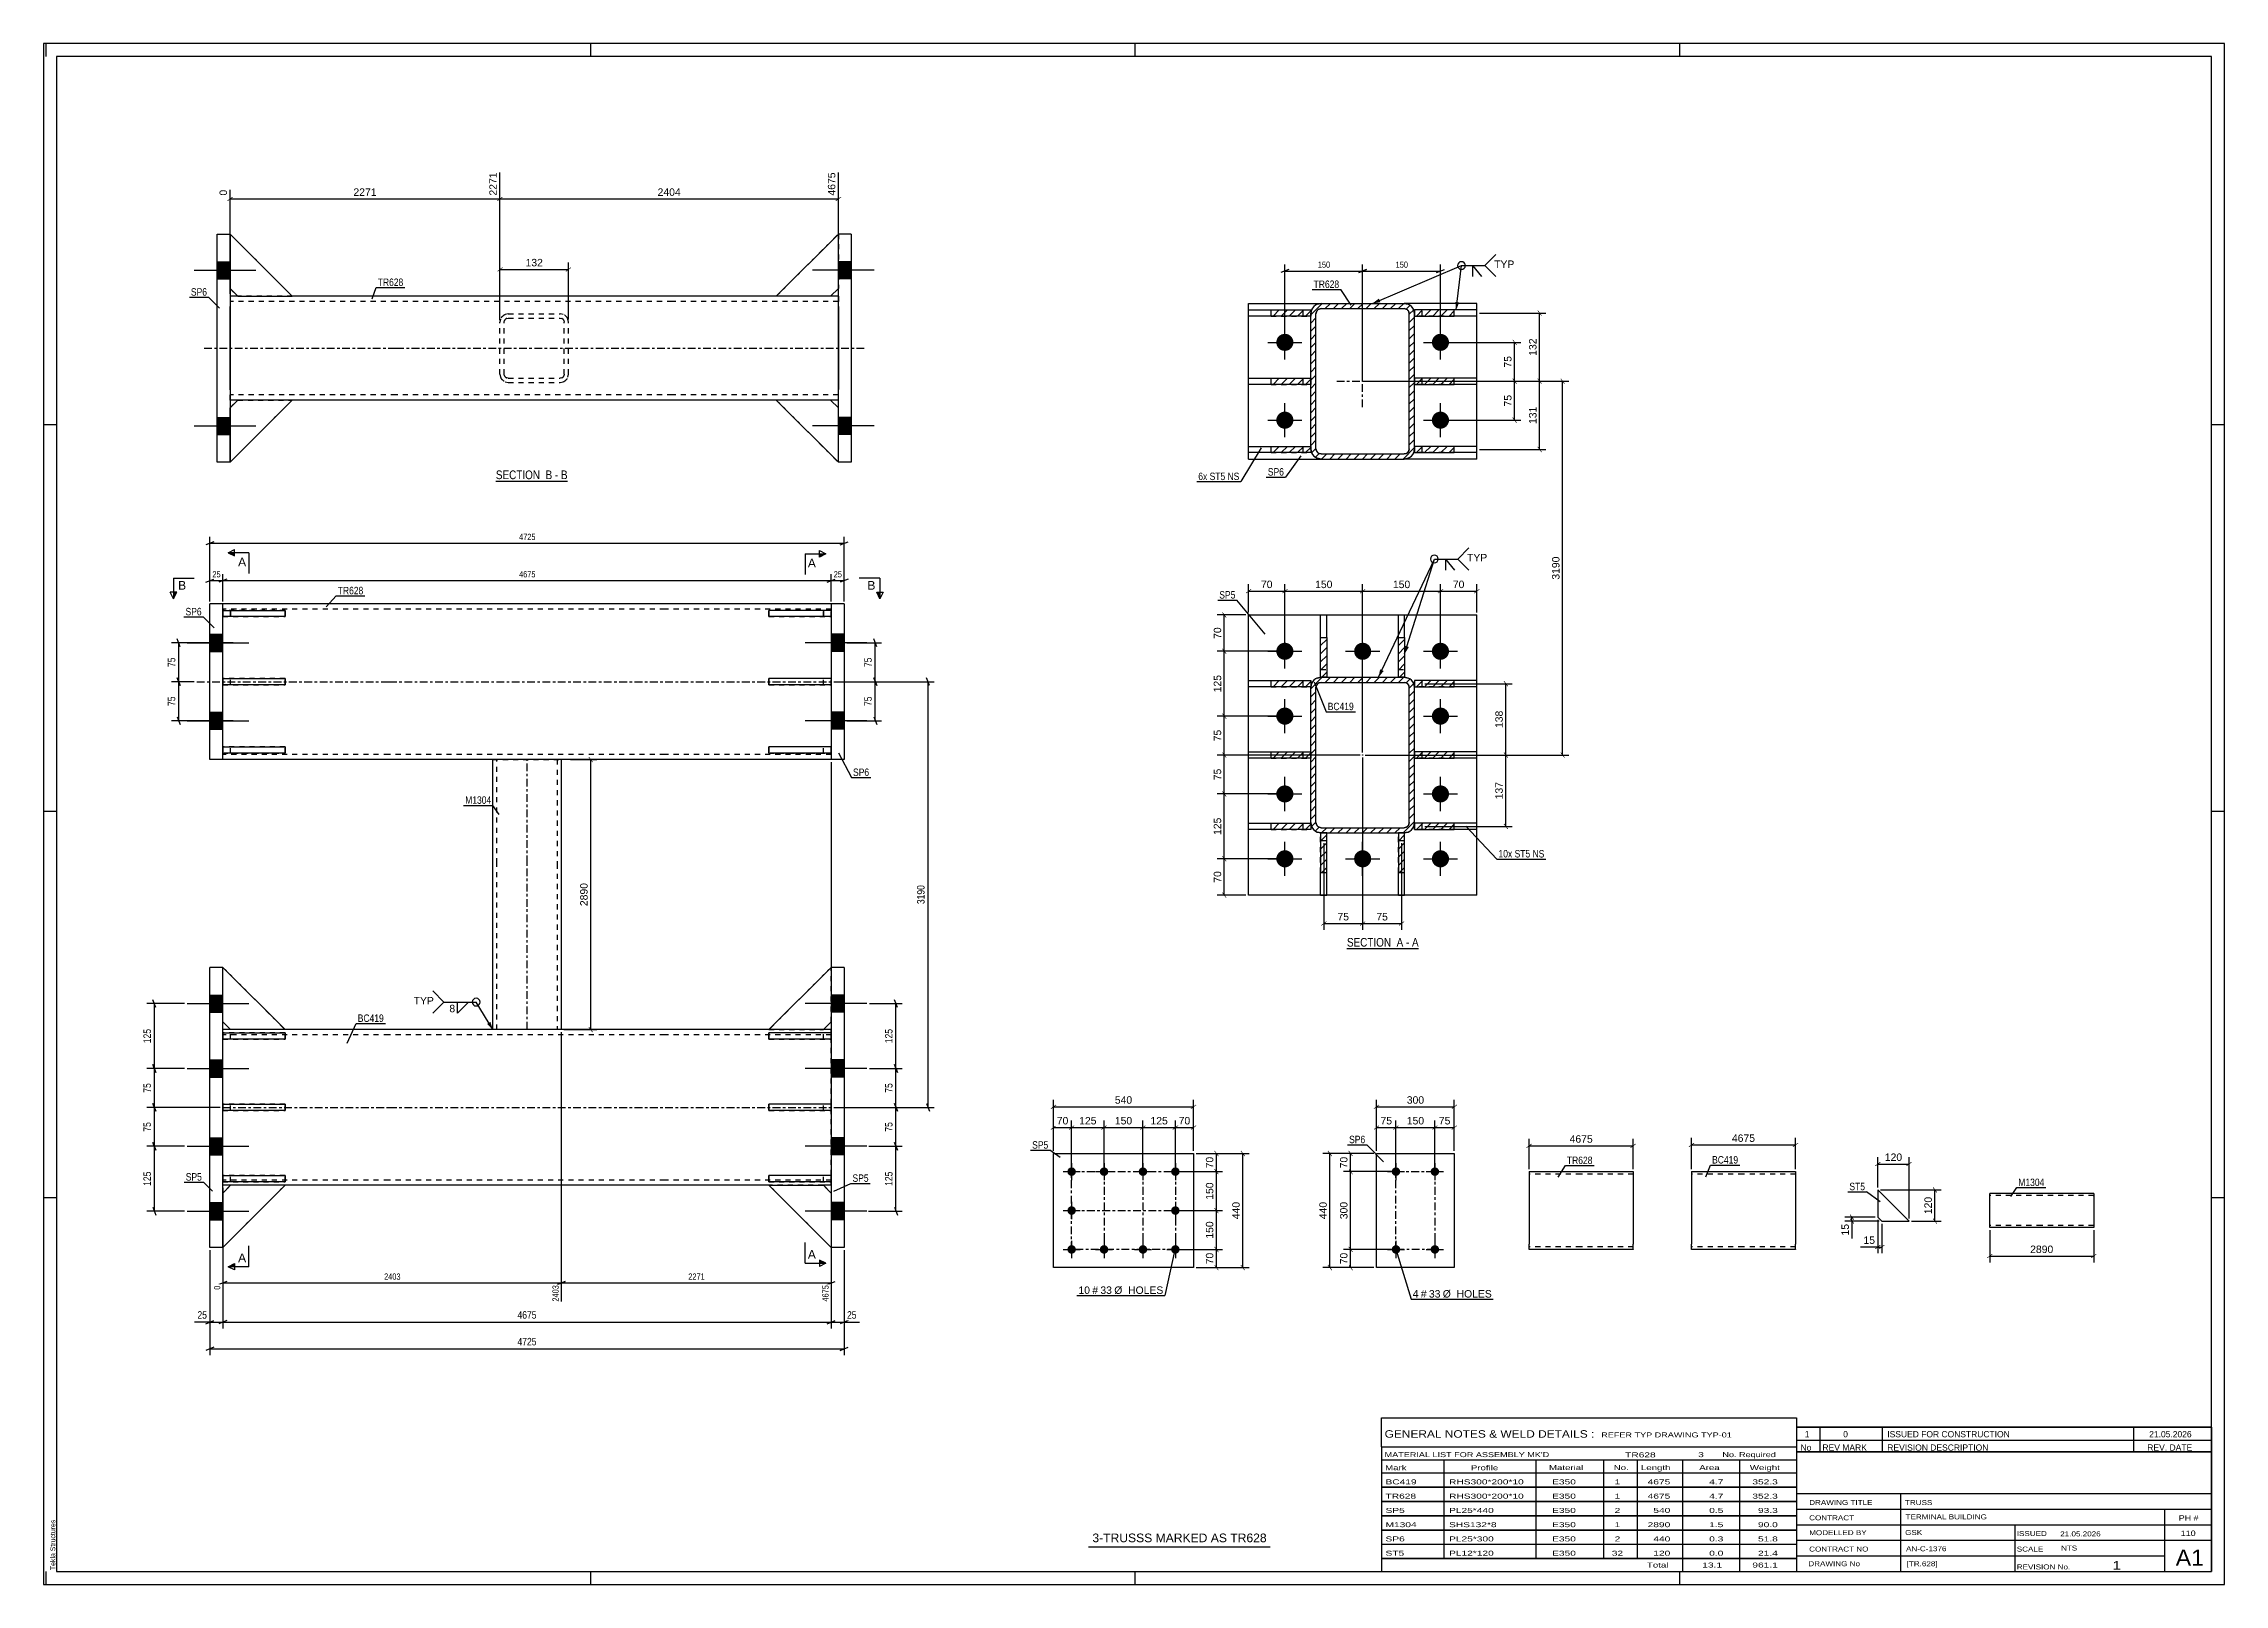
# Model space of a CAD drawing. Header units: millimetres. Extents: x 0 to 841, y 0 to 594.
import ezdxf

# ---------------------------------------------------------------- set-up
doc = ezdxf.new("R2010")
doc.units = ezdxf.units.MM
doc.linetypes.add('DXK_LINE_DOT2', pattern=[3.9198, 1.9599, -1.9599])
doc.linetypes.add('DXK_LINE_DOT3', pattern=[5.9187, 2.979, -0.9799, 0.9799, -0.9799])
doc.styles.add('Arial', font='ARIAL.TTF', dxfattribs={"height": 0.2})
doc.styles.add('Arial Narrow', font='ARIALN.TTF', dxfattribs={"height": 0.2})

# ---------------------------------------------------------------- blocks, each defined once
blk = doc.blocks.new('Unknown-122566792-1134')
at = {"color": 5, "linetype": 'Continuous'}
for p, q in [((841, 594), (0, 594)), ((0, 594), (0, 0)), ((1, 589), (1, 594)), ((836, 589), (5, 589)), ((5, 589), (5, 5)), ((211, 589), (211, 594)), ((421, 589), (421, 594)), ((631, 589), (631, 594)), ((836, 5), (836, 589)), ((841, 0), (841, 594)), ((5, 447), (0, 447)), ((841, 447), (836, 447)), ((5, 298), (0, 298)), ((841, 298), (836, 298)), ((5, 149), (0, 149)), ((841, 149), (836, 149)), ((0, 0), (841, 0)), ((1, 0), (1, 5)), ((5, 5), (836, 5)), ((211, 0), (211, 5)), ((421, 0), (421, 5)), ((631, 0), (631, 5))]:
    blk.add_line(p, q, dxfattribs=at)
at = {"color": 174, "linetype": 'Continuous', "style": 'Arial'}
blk.add_text('Tekla Structures', height=1.9102, rotation=90, dxfattribs=at).set_placement((4.5, 5.5))
blk = doc.blocks.new('Unknown-122566792-13 - 2287')
at = {"color": 6, "linetype": 'Continuous'}
blk.add_line((502.62, 245.11), (530.27, 245.11), dxfattribs=at)
at = {"color": 0, "linetype": 'Continuous'}
blk.add_wipeout([(520.73, 245.86), (520.73, 249.36), (502.62, 249.36), (502.62, 245.86)], dxfattribs=at)
blk.add_wipeout([(524.34, 245.86), (524.34, 249.36), (521.78, 249.36), (521.78, 245.86)], dxfattribs=at)
at = {"color": 7, "linetype": 'Continuous', "style": 'Arial Narrow'}
blk.add_text('SECTION ', height=3.34, dxfattribs=at).set_placement((502.62, 245.86))
at = {"color": 0, "linetype": 'Continuous'}
blk.add_wipeout([(526.66, 245.86), (526.66, 249.36), (525.39, 249.36), (525.39, 245.86)], dxfattribs=at)
blk.add_wipeout([(530.27, 245.86), (530.27, 249.36), (527.71, 249.36), (527.71, 245.86)], dxfattribs=at)
at = {"color": 7, "linetype": 'Continuous', "style": 'Arial Narrow'}
for s, p in [('A', (521.78, 245.86)), ('-', (525.39, 245.86)), ('A', (527.71, 245.86))]:
    blk.add_text(s, height=3.34, dxfattribs=at).set_placement(p)
blk = doc.blocks.new('Unknown-122566792-14 - 1249')
at = {"color": 6, "linetype": 'Continuous'}
blk.add_line((174.42, 425.35), (202.07, 425.35), dxfattribs=at)
at = {"color": 0, "linetype": 'Continuous'}
blk.add_wipeout([(192.53, 426.1), (192.53, 429.6), (174.42, 429.6), (174.42, 426.1)], dxfattribs=at)
blk.add_wipeout([(196.14, 426.1), (196.14, 429.6), (193.58, 429.6), (193.58, 426.1)], dxfattribs=at)
at = {"color": 7, "linetype": 'Continuous', "style": 'Arial Narrow'}
blk.add_text('SECTION ', height=3.34, dxfattribs=at).set_placement((174.42, 426.1))
at = {"color": 0, "linetype": 'Continuous'}
blk.add_wipeout([(198.46, 426.1), (198.46, 429.6), (197.19, 429.6), (197.19, 426.1)], dxfattribs=at)
blk.add_wipeout([(202.07, 426.1), (202.07, 429.6), (199.51, 429.6), (199.51, 426.1)], dxfattribs=at)
at = {"color": 7, "linetype": 'Continuous', "style": 'Arial Narrow'}
for s, p in [('B', (193.58, 426.1)), ('B', (199.51, 426.1)), ('-', (197.19, 426.1))]:
    blk.add_text(s, height=3.34, dxfattribs=at).set_placement(p)
blk = doc.blocks.new('Bolt-122566792-1923 - 1876')
at = {"linetype": 'Continuous'}
for points in [[(396.45, 160.77, -1), (396.45, 157.47, -1)], [(408.95, 160.77, -1), (408.95, 157.47, -1)], [(423.95, 160.77, -1), (423.95, 157.47, -1)], [(436.45, 160.77, -1), (436.45, 157.47, -1)], [(396.45, 145.77, -1), (396.45, 142.47, -1)], [(436.45, 145.77, -1), (436.45, 142.47, -1)], [(396.45, 130.77, -1), (396.45, 127.47, -1)], [(408.95, 130.77, -1), (408.95, 127.47, -1)], [(423.95, 130.77, -1), (423.95, 127.47, -1)], [(436.45, 130.77, -1), (436.45, 127.47, -1)]]:
    blk.add_hatch(color=1, dxfattribs=at).paths.add_polyline_path(points)
at = {"color": 1, "linetype": 'Continuous'}
for p, q in [((396.45, 162.42), (396.45, 155.82)), ((408.95, 162.42), (408.95, 155.82)), ((423.95, 162.42), (423.95, 155.82)), ((436.45, 162.42), (436.45, 155.82)), ((393.15, 159.12), (399.75, 159.12)), ((405.65, 159.12), (412.25, 159.12)), ((420.65, 159.12), (427.25, 159.12)), ((433.15, 159.12), (439.75, 159.12)), ((393.15, 144.12), (399.75, 144.12)), ((396.45, 147.42), (396.45, 140.82)), ((433.15, 144.12), (439.75, 144.12)), ((436.45, 147.42), (436.45, 140.82)), ((393.15, 129.12), (399.75, 129.12)), ((396.45, 132.42), (396.45, 125.82)), ((405.65, 129.12), (412.25, 129.12)), ((408.95, 132.42), (408.95, 125.82)), ((420.65, 129.12), (427.25, 129.12)), ((423.95, 132.42), (423.95, 125.82)), ((433.15, 129.12), (439.75, 129.12)), ((436.45, 132.42), (436.45, 125.82))]:
    blk.add_line(p, q, dxfattribs=at)
blk = doc.blocks.new('Part-122566792-1892 - 1876')
at = {"color": 2, "linetype": 'Continuous'}
for p, q in [((389.45, 122.12), (389.45, 166.12)), ((389.45, 166.12), (443.45, 166.12)), ((443.45, 166.12), (443.45, 122.12)), ((443.45, 122.12), (389.45, 122.12))]:
    blk.add_line(p, q, dxfattribs=at)
blk = doc.blocks.new('Part-122566792-1611 - 1605')
at = {"color": 2, "linetype": 'Continuous'}
for p, q in [((572.9, 159.12), (572.9, 157.12)), ((572.9, 159.12), (592.9, 159.12)), ((572.9, 157.12), (572.9, 131.12)), ((593, 159.12), (613, 159.12)), ((613, 159.12), (613, 157.12)), ((613, 157.12), (613, 131.12)), ((572.9, 129.12), (572.9, 131.12)), ((592.9, 129.12), (572.9, 129.12)), ((613, 129.12), (593, 129.12)), ((613, 129.12), (613, 131.12))]:
    blk.add_line(p, q, dxfattribs=at)
at = {"color": 7, "linetype": 'DXK_LINE_DOT2'}
for p, q in [((592.9, 158.12), (572.9, 158.12)), ((572.9, 157.82), (572.9, 157.12)), ((613, 158.12), (593, 158.12)), ((572.9, 130.12), (572.9, 130.19)), ((572.9, 130.12), (572.9, 130.19)), ((592.9, 130.12), (572.9, 130.12)), ((613, 130.12), (593, 130.12)), ((613, 130.12), (613, 131.12)), ((613, 130.19), (613, 130.12)), ((613, 129.27), (613, 129.12))]:
    blk.add_line(p, q, dxfattribs=at)
blk = doc.blocks.new('Part-122566792-2838 - 2769')
at = {"color": 2, "linetype": 'Continuous'}
for p, q in [((308.71, 377.98), (303.71, 377.98)), ((303.71, 377.98), (303.71, 317.98)), ((308.71, 377.98), (308.71, 317.98)), ((308.71, 317.98), (303.71, 317.98))]:
    blk.add_line(p, q, dxfattribs=at)
blk = doc.blocks.new('Part-122566792-2773 - 2769')
at = {"color": 7, "linetype": 'DXK_LINE_DOT2'}
for p, q in [((93.12, 349.18), (69.12, 349.18)), ((69.12, 349.18), (69.12, 346.78)), ((69.12, 346.78), (93.12, 346.78)), ((72.12, 346.78), (72.12, 349.18)), ((93.12, 346.78), (93.12, 349.18))]:
    blk.add_line(p, q, dxfattribs=at)
blk = doc.blocks.new('Part-122566792-2771 - 2769')
at = {"color": 2, "linetype": 'Continuous'}
for p, q in [((69.12, 375.48), (93.12, 375.48)), ((69.12, 375.48), (69.12, 373.08)), ((93.12, 373.08), (69.12, 373.08)), ((93.12, 375.48), (93.12, 373.08))]:
    blk.add_line(p, q, dxfattribs=at)
at = {"color": 7, "linetype": 'DXK_LINE_DOT2'}
blk.add_line((72.12, 373.08), (72.12, 375.48), dxfattribs=at)
blk = doc.blocks.new('Part-122566792-2843 - 2769')
at = {"color": 2, "linetype": 'Continuous'}
for p, q in [((308.71, 237.88), (303.71, 237.88)), ((303.71, 237.88), (303.71, 129.88)), ((308.71, 237.88), (308.71, 129.88)), ((308.71, 129.88), (303.71, 129.88))]:
    blk.add_line(p, q, dxfattribs=at)
blk = doc.blocks.new('Part-122566792-2780 - 2769')
at = {"color": 2, "linetype": 'Continuous'}
for p, q in [((133.12, 377.98), (69.11, 377.98)), ((239.62, 377.98), (133.22, 377.98)), ((303.71, 377.98), (239.72, 377.98)), ((133.12, 317.98), (69.11, 317.98)), ((239.62, 317.98), (133.22, 317.98)), ((303.71, 317.98), (239.72, 317.98))]:
    blk.add_line(p, q, dxfattribs=at)
at = {"color": 7, "linetype": 'DXK_LINE_DOT2'}
for p, q in [((69.11, 317.98), (69.11, 377.98)), ((133.12, 375.98), (69.11, 375.98)), ((239.62, 375.98), (133.22, 375.98)), ((303.71, 375.98), (239.72, 375.98)), ((303.71, 377.98), (303.71, 317.98)), ((133.12, 319.98), (69.11, 319.98)), ((239.62, 319.98), (133.22, 319.98)), ((303.71, 319.98), (239.72, 319.98))]:
    blk.add_line(p, q, dxfattribs=at)
at = {"color": 7, "linetype": 'DXK_LINE_DOT3'}
for p, q in [((59.11, 347.98), (133.12, 347.98)), ((133.22, 347.98), (239.62, 347.98)), ((239.72, 347.98), (313.71, 347.98))]:
    blk.add_line(p, q, dxfattribs=at)
blk = doc.blocks.new('Part-122566792-2772 - 2769')
at = {"color": 2, "linetype": 'Continuous'}
for p, q in [((69.12, 320.48), (69.12, 322.88)), ((69.12, 322.88), (93.12, 322.88)), ((93.12, 320.48), (69.12, 320.48)), ((93.12, 322.88), (93.12, 320.48))]:
    blk.add_line(p, q, dxfattribs=at)
at = {"color": 7, "linetype": 'DXK_LINE_DOT2'}
blk.add_line((72.12, 320.48), (72.12, 322.88), dxfattribs=at)
blk = doc.blocks.new('Part-122566792-2774 - 2769')
at = {"color": 7, "linetype": 'DXK_LINE_DOT2'}
for p, q in [((93.12, 375.48), (69.12, 375.48)), ((69.12, 375.48), (69.12, 373.08)), ((69.12, 373.08), (93.12, 373.08)), ((72.12, 375.48), (72.12, 373.08)), ((93.12, 373.08), (93.12, 375.48))]:
    blk.add_line(p, q, dxfattribs=at)
blk = doc.blocks.new('Part-122566792-2775 - 2769')
at = {"color": 7, "linetype": 'DXK_LINE_DOT2'}
for p, q in [((93.12, 322.88), (69.12, 322.88)), ((69.12, 322.88), (69.12, 320.48)), ((69.12, 320.48), (93.12, 320.48)), ((72.12, 320.48), (72.12, 322.88)), ((93.12, 320.48), (93.12, 322.88))]:
    blk.add_line(p, q, dxfattribs=at)
blk = doc.blocks.new('Part-122566792-2855 - 2769')
at = {"color": 7, "linetype": 'DXK_LINE_DOT2'}
for p, q in [((303.72, 237.88), (279.72, 213.88)), ((303.72, 216.88), (303.72, 237.88)), ((279.72, 213.88), (300.72, 213.88)), ((300.72, 213.88), (303.72, 216.88))]:
    blk.add_line(p, q, dxfattribs=at)
blk = doc.blocks.new('Part-122566792-2785 - 2769')
at = {"color": 2, "linetype": 'Continuous'}
for p, q in [((72.12, 213.88), (69.11, 213.88)), ((133.12, 213.88), (93.12, 213.88)), ((239.62, 213.88), (133.22, 213.88)), ((279.72, 213.88), (239.72, 213.88)), ((303.71, 213.88), (300.72, 213.88)), ((72.11, 153.88), (69.11, 153.88)), ((133.12, 153.88), (93.11, 153.88)), ((239.62, 153.88), (133.22, 153.88)), ((279.72, 153.88), (239.72, 153.88)), ((303.71, 153.88), (300.72, 153.88))]:
    blk.add_line(p, q, dxfattribs=at)
at = {"color": 7, "linetype": 'DXK_LINE_DOT2'}
for p, q in [((69.11, 153.88), (69.11, 213.88)), ((133.12, 211.88), (69.11, 211.88)), ((93.12, 213.88), (72.12, 213.88)), ((239.62, 211.88), (133.22, 211.88)), ((303.71, 211.88), (239.72, 211.88)), ((300.72, 213.88), (279.72, 213.88)), ((303.71, 153.88), (303.71, 213.88)), ((133.12, 155.88), (69.11, 155.88)), ((93.11, 153.88), (72.11, 153.88)), ((239.62, 155.88), (133.22, 155.88)), ((303.71, 155.88), (239.72, 155.88)), ((300.72, 153.88), (279.72, 153.88))]:
    blk.add_line(p, q, dxfattribs=at)
at = {"color": 7, "linetype": 'DXK_LINE_DOT3'}
for p, q in [((69.11, 183.88), (133.12, 183.88)), ((133.22, 183.88), (239.62, 183.88)), ((239.72, 183.88), (303.71, 183.88))]:
    blk.add_line(p, q, dxfattribs=at)
blk = doc.blocks.new('Part-122566792-2857 - 2769')
at = {"color": 7, "linetype": 'DXK_LINE_DOT2'}
for p, q in [((72.11, 153.88), (69.11, 150.88)), ((69.11, 129.88), (93.11, 153.88)), ((93.11, 153.88), (72.11, 153.88)), ((69.11, 150.88), (69.11, 129.88))]:
    blk.add_line(p, q, dxfattribs=at)
blk = doc.blocks.new('Bolt-122566792-2786 - 2769')
at = {"linetype": 'Continuous'}
for points in [[(303.71, 227.18), (303.71, 220.58), (308.71, 220.58), (308.71, 227.18)], [(303.71, 227.18), (303.71, 220.58), (308.71, 220.58), (308.71, 227.18)], [(303.71, 227.18), (303.71, 220.58), (308.71, 220.58), (308.71, 227.18)], [(303.71, 202.18), (303.71, 195.58), (308.71, 195.58), (308.71, 202.18)], [(303.71, 202.18), (303.71, 195.58), (308.71, 195.58), (308.71, 202.18)], [(303.71, 172.18), (303.71, 165.58), (308.71, 165.58), (308.71, 172.18)], [(303.71, 172.18), (303.71, 165.58), (308.71, 165.58), (308.71, 172.18)], [(303.71, 147.18), (303.71, 140.58), (308.71, 140.58), (308.71, 147.18)], [(303.71, 147.18), (303.71, 140.58), (308.71, 140.58), (308.71, 147.18)], [(303.71, 147.18), (303.71, 140.58), (308.71, 140.58), (308.71, 147.18)]]:
    blk.add_hatch(color=1, dxfattribs=at).paths.add_polyline_path(points)
at = {"color": 1, "linetype": 'Continuous'}
for p, q in [((308.71, 227.18), (303.71, 227.18)), ((308.71, 227.18), (303.71, 227.18)), ((308.71, 227.18), (303.71, 227.18)), ((317.51, 223.88), (293.71, 223.88)), ((317.51, 223.88), (293.71, 223.88)), ((317.51, 223.88), (293.71, 223.88)), ((308.71, 220.58), (303.71, 220.58)), ((308.71, 220.58), (303.71, 220.58)), ((308.71, 220.58), (303.71, 220.58)), ((308.71, 202.18), (303.71, 202.18)), ((308.71, 202.18), (303.71, 202.18)), ((317.51, 198.88), (293.71, 198.88)), ((317.51, 198.88), (293.71, 198.88)), ((308.71, 195.58), (303.71, 195.58)), ((308.71, 195.58), (303.71, 195.58)), ((317.51, 168.88), (293.71, 168.88)), ((317.51, 168.88), (293.71, 168.88)), ((308.71, 172.18), (303.71, 172.18)), ((308.71, 172.18), (303.71, 172.18)), ((308.71, 165.58), (303.71, 165.58)), ((308.71, 165.58), (303.71, 165.58)), ((317.51, 143.88), (293.71, 143.88)), ((317.51, 143.88), (293.71, 143.88)), ((317.51, 143.88), (293.71, 143.88)), ((308.71, 147.18), (303.71, 147.18)), ((308.71, 147.18), (303.71, 147.18)), ((308.71, 147.18), (303.71, 147.18)), ((308.71, 140.58), (303.71, 140.58)), ((308.71, 140.58), (303.71, 140.58)), ((308.71, 140.58), (303.71, 140.58))]:
    blk.add_line(p, q, dxfattribs=at)
blk = doc.blocks.new('Part-122566792-2852 - 2769')
at = {"color": 7, "linetype": 'DXK_LINE_DOT2'}
for p, q in [((303.72, 157.58), (279.72, 157.58)), ((279.72, 157.58), (279.72, 155.18)), ((279.72, 155.18), (303.72, 155.18)), ((300.72, 155.18), (300.72, 157.58)), ((303.72, 155.18), (303.72, 157.58))]:
    blk.add_line(p, q, dxfattribs=at)
blk = doc.blocks.new('Bolt-122566792-2787 - 2769')
at = {"linetype": 'Continuous'}
for points in [[(303.71, 366.28), (303.71, 359.68), (308.71, 359.68), (308.71, 366.28)], [(303.71, 366.28), (303.71, 359.68), (308.71, 359.68), (308.71, 366.28)], [(303.71, 336.28), (303.71, 329.68), (308.71, 329.68), (308.71, 336.28)], [(303.71, 336.28), (303.71, 329.68), (308.71, 329.68), (308.71, 336.28)]]:
    blk.add_hatch(color=1, dxfattribs=at).paths.add_polyline_path(points)
at = {"color": 1, "linetype": 'Continuous'}
for p, q in [((317.51, 362.98), (293.71, 362.98)), ((317.51, 362.98), (293.71, 362.98)), ((308.71, 366.28), (303.71, 366.28)), ((308.71, 366.28), (303.71, 366.28)), ((308.71, 359.68), (303.71, 359.68)), ((308.71, 359.68), (303.71, 359.68)), ((317.51, 332.98), (293.71, 332.98)), ((317.51, 332.98), (293.71, 332.98)), ((308.71, 336.28), (303.71, 336.28)), ((308.71, 336.28), (303.71, 336.28)), ((308.71, 329.68), (303.71, 329.68)), ((308.71, 329.68), (303.71, 329.68))]:
    blk.add_line(p, q, dxfattribs=at)
blk = doc.blocks.new('Part-122566792-2851 - 2769')
at = {"color": 7, "linetype": 'DXK_LINE_DOT2'}
for p, q in [((303.72, 212.58), (279.72, 212.58)), ((279.72, 212.58), (279.72, 210.18)), ((300.72, 210.18), (300.72, 212.58)), ((303.72, 210.18), (303.72, 212.58)), ((279.72, 210.18), (303.72, 210.18))]:
    blk.add_line(p, q, dxfattribs=at)
blk = doc.blocks.new('Bolt-122566792-2788 - 2769')
at = {"linetype": 'Continuous'}
for points in [[(64.11, 227.18), (64.11, 220.58), (69.11, 220.58), (69.11, 227.18)], [(64.11, 227.18), (64.11, 220.58), (69.11, 220.58), (69.11, 227.18)], [(64.11, 227.18), (64.11, 220.58), (69.11, 220.58), (69.11, 227.18)], [(64.11, 202.18), (64.11, 195.58), (69.11, 195.58), (69.11, 202.18)], [(64.11, 202.18), (64.11, 195.58), (69.11, 195.58), (69.11, 202.18)], [(64.11, 172.18), (64.11, 165.58), (69.11, 165.58), (69.11, 172.18)], [(64.11, 172.18), (64.11, 165.58), (69.11, 165.58), (69.11, 172.18)], [(64.11, 147.18), (64.11, 140.58), (69.11, 140.58), (69.11, 147.18)], [(64.11, 147.18), (64.11, 140.58), (69.11, 140.58), (69.11, 147.18)], [(64.11, 147.18), (64.11, 140.58), (69.11, 140.58), (69.11, 147.18)]]:
    blk.add_hatch(color=1, dxfattribs=at).paths.add_polyline_path(points)
at = {"color": 1, "linetype": 'Continuous'}
for p, q in [((64.11, 227.18), (69.11, 227.18)), ((64.11, 227.18), (69.11, 227.18)), ((64.11, 227.18), (69.11, 227.18)), ((55.31, 223.88), (79.11, 223.88)), ((55.31, 223.88), (79.11, 223.88)), ((55.31, 223.88), (79.11, 223.88)), ((64.11, 220.58), (69.11, 220.58)), ((64.11, 220.58), (69.11, 220.58)), ((64.11, 220.58), (69.11, 220.58)), ((64.11, 202.18), (69.11, 202.18)), ((64.11, 202.18), (69.11, 202.18)), ((55.31, 198.88), (79.11, 198.88)), ((55.31, 198.88), (79.11, 198.88)), ((64.11, 195.58), (69.11, 195.58)), ((64.11, 195.58), (69.11, 195.58)), ((55.31, 168.88), (79.11, 168.88)), ((55.31, 168.88), (79.11, 168.88)), ((64.11, 172.18), (69.11, 172.18)), ((64.11, 172.18), (69.11, 172.18)), ((64.11, 165.58), (69.11, 165.58)), ((64.11, 165.58), (69.11, 165.58)), ((55.31, 143.88), (79.11, 143.88)), ((55.31, 143.88), (79.11, 143.88)), ((55.31, 143.88), (79.11, 143.88)), ((64.11, 147.18), (69.11, 147.18)), ((64.11, 147.18), (69.11, 147.18)), ((64.11, 147.18), (69.11, 147.18)), ((64.11, 140.58), (69.11, 140.58)), ((64.11, 140.58), (69.11, 140.58)), ((64.11, 140.58), (69.11, 140.58))]:
    blk.add_line(p, q, dxfattribs=at)
blk = doc.blocks.new('Bolt-122566792-2789 - 2769')
at = {"linetype": 'Continuous'}
for points in [[(64.11, 366.28), (64.11, 359.68), (69.11, 359.68), (69.11, 366.28)], [(64.11, 366.28), (64.11, 359.68), (69.11, 359.68), (69.11, 366.28)], [(64.11, 336.28), (64.11, 329.68), (69.11, 329.68), (69.11, 336.28)], [(64.11, 336.28), (64.11, 329.68), (69.11, 329.68), (69.11, 336.28)]]:
    blk.add_hatch(color=1, dxfattribs=at).paths.add_polyline_path(points)
at = {"color": 1, "linetype": 'Continuous'}
for p, q in [((55.31, 362.98), (79.11, 362.98)), ((55.31, 362.98), (79.11, 362.98)), ((64.11, 366.28), (69.11, 366.28)), ((64.11, 366.28), (69.11, 366.28)), ((64.11, 359.68), (69.11, 359.68)), ((64.11, 359.68), (69.11, 359.68)), ((55.31, 332.98), (79.11, 332.98)), ((55.31, 332.98), (79.11, 332.98)), ((64.11, 336.28), (69.11, 336.28)), ((64.11, 336.28), (69.11, 336.28)), ((64.11, 329.68), (69.11, 329.68)), ((64.11, 329.68), (69.11, 329.68))]:
    blk.add_line(p, q, dxfattribs=at)
blk = doc.blocks.new('Part-122566792-2848 - 2769')
at = {"color": 2, "linetype": 'Continuous'}
for p, q in [((173.22, 277.98), (173.22, 317.98)), ((199.62, 317.98), (199.62, 277.98)), ((173.22, 213.88), (173.22, 277.88)), ((199.62, 277.88), (199.62, 213.88))]:
    blk.add_line(p, q, dxfattribs=at)
at = {"color": 7, "linetype": 'DXK_LINE_DOT2'}
for p, q in [((173.22, 317.98), (199.62, 317.98)), ((174.82, 277.98), (174.82, 317.98)), ((198.02, 317.98), (198.02, 277.98)), ((174.82, 213.88), (174.82, 277.88)), ((198.02, 277.88), (198.02, 213.88)), ((199.62, 213.88), (173.22, 213.88))]:
    blk.add_line(p, q, dxfattribs=at)
at = {"color": 7, "linetype": 'DXK_LINE_DOT3'}
for p, q in [((186.42, 277.98), (186.42, 317.98)), ((186.42, 213.88), (186.42, 277.88))]:
    blk.add_line(p, q, dxfattribs=at)
blk = doc.blocks.new('Part-122566792-2817 - 2769')
at = {"color": 7, "linetype": 'DXK_LINE_DOT2'}
for p, q in [((93.12, 157.58), (69.12, 157.58)), ((69.12, 157.58), (69.12, 155.18)), ((69.12, 155.18), (93.12, 155.18)), ((72.12, 155.18), (72.12, 157.58)), ((93.12, 155.18), (93.12, 157.58))]:
    blk.add_line(p, q, dxfattribs=at)
blk = doc.blocks.new('Part-122566792-2810 - 2769')
at = {"color": 2, "linetype": 'Continuous'}
for p, q in [((69.12, 349.18), (93.12, 349.18)), ((69.12, 349.18), (69.12, 346.78)), ((93.12, 346.78), (69.12, 346.78)), ((93.12, 349.18), (93.12, 346.78))]:
    blk.add_line(p, q, dxfattribs=at)
at = {"color": 7, "linetype": 'DXK_LINE_DOT2'}
blk.add_line((72.12, 346.78), (72.12, 349.18), dxfattribs=at)
blk = doc.blocks.new('Part-122566792-2811 - 2769')
at = {"color": 7, "linetype": 'DXK_LINE_DOT2'}
for p, q in [((303.72, 322.88), (279.72, 322.88)), ((279.72, 322.88), (279.72, 320.48)), ((279.72, 320.48), (303.72, 320.48)), ((300.72, 320.48), (300.72, 322.88)), ((303.72, 320.48), (303.72, 322.88))]:
    blk.add_line(p, q, dxfattribs=at)
blk = doc.blocks.new('Part-122566792-2812 - 2769')
at = {"color": 7, "linetype": 'DXK_LINE_DOT2'}
for p, q in [((303.72, 375.48), (279.72, 375.48)), ((279.72, 375.48), (279.72, 373.08)), ((279.72, 373.08), (303.72, 373.08)), ((300.72, 375.48), (300.72, 373.08)), ((303.72, 373.08), (303.72, 375.48))]:
    blk.add_line(p, q, dxfattribs=at)
blk = doc.blocks.new('Part-122566792-2813 - 2769')
at = {"color": 7, "linetype": 'DXK_LINE_DOT2'}
for p, q in [((303.72, 349.18), (279.72, 349.18)), ((279.72, 349.18), (279.72, 346.78)), ((279.72, 346.78), (303.72, 346.78)), ((300.72, 346.78), (300.72, 349.18)), ((303.72, 346.78), (303.72, 349.18))]:
    blk.add_line(p, q, dxfattribs=at)
blk = doc.blocks.new('Part-122566792-2821 - 2769')
at = {"color": 2, "linetype": 'Continuous'}
for p, q in [((69.12, 210.18), (69.12, 212.58)), ((69.12, 212.58), (93.12, 212.58)), ((93.12, 212.58), (93.12, 210.18)), ((93.12, 210.18), (69.12, 210.18))]:
    blk.add_line(p, q, dxfattribs=at)
at = {"color": 7, "linetype": 'DXK_LINE_DOT2'}
blk.add_line((72.12, 210.18), (72.12, 212.58), dxfattribs=at)
blk = doc.blocks.new('Part-122566792-2814 - 2769')
at = {"color": 2, "linetype": 'Continuous'}
for p, q in [((279.72, 320.48), (279.72, 322.88)), ((303.71, 322.88), (279.72, 322.88)), ((303.71, 320.48), (279.72, 320.48)), ((303.72, 320.48), (303.72, 322.88))]:
    blk.add_line(p, q, dxfattribs=at)
at = {"color": 7, "linetype": 'DXK_LINE_DOT2'}
for p, q in [((300.72, 320.48), (300.72, 322.88)), ((303.71, 322.88), (303.72, 322.88)), ((303.72, 322.88), (303.71, 322.88)), ((303.72, 320.48), (303.71, 320.48)), ((303.72, 320.48), (303.71, 320.48))]:
    blk.add_line(p, q, dxfattribs=at)
blk = doc.blocks.new('Part-122566792-2815 - 2769')
at = {"color": 2, "linetype": 'Continuous'}
for p, q in [((279.72, 373.08), (279.72, 375.48)), ((303.71, 375.48), (279.72, 375.48)), ((303.71, 373.08), (279.72, 373.08)), ((303.72, 375.48), (303.72, 373.08))]:
    blk.add_line(p, q, dxfattribs=at)
at = {"color": 7, "linetype": 'DXK_LINE_DOT2'}
for p, q in [((300.72, 373.08), (300.72, 375.48)), ((303.71, 375.48), (303.72, 375.48)), ((303.72, 375.48), (303.71, 375.48)), ((303.72, 373.08), (303.71, 373.08)), ((303.72, 373.08), (303.71, 373.08))]:
    blk.add_line(p, q, dxfattribs=at)
blk = doc.blocks.new('Part-122566792-2816 - 2769')
at = {"color": 2, "linetype": 'Continuous'}
for p, q in [((279.72, 346.78), (279.72, 349.18)), ((303.71, 349.18), (279.72, 349.18)), ((303.71, 346.78), (279.72, 346.78)), ((303.72, 349.18), (303.72, 346.78))]:
    blk.add_line(p, q, dxfattribs=at)
at = {"color": 7, "linetype": 'DXK_LINE_DOT2'}
for p, q in [((300.72, 346.78), (300.72, 349.18)), ((303.71, 349.18), (303.72, 349.18)), ((303.72, 349.18), (303.71, 349.18)), ((303.72, 346.78), (303.71, 346.78)), ((303.72, 346.78), (303.71, 346.78))]:
    blk.add_line(p, q, dxfattribs=at)
blk = doc.blocks.new('Part-122566792-2818 - 2769')
at = {"color": 7, "linetype": 'DXK_LINE_DOT2'}
for p, q in [((93.12, 212.58), (69.12, 212.58)), ((69.12, 212.58), (69.12, 210.18)), ((72.12, 210.18), (72.12, 212.58)), ((93.12, 210.18), (93.12, 212.58)), ((69.12, 210.18), (93.12, 210.18))]:
    blk.add_line(p, q, dxfattribs=at)
blk = doc.blocks.new('Part-122566792-2819 - 2769')
at = {"color": 7, "linetype": 'DXK_LINE_DOT2'}
for p, q in [((93.12, 185.08), (69.12, 185.08)), ((69.12, 185.08), (69.12, 182.68)), ((72.12, 182.68), (72.12, 185.08)), ((93.12, 182.68), (93.12, 185.08)), ((69.12, 182.68), (93.12, 182.68))]:
    blk.add_line(p, q, dxfattribs=at)
blk = doc.blocks.new('Part-122566792-2820 - 2769')
at = {"color": 2, "linetype": 'Continuous'}
for p, q in [((69.12, 155.18), (69.12, 157.58)), ((69.12, 157.58), (93.12, 157.58)), ((93.12, 155.18), (69.12, 155.18)), ((93.12, 157.58), (93.12, 155.18))]:
    blk.add_line(p, q, dxfattribs=at)
at = {"color": 7, "linetype": 'DXK_LINE_DOT2'}
blk.add_line((72.12, 155.18), (72.12, 157.58), dxfattribs=at)
blk = doc.blocks.new('Part-122566792-2822 - 2769')
at = {"color": 2, "linetype": 'Continuous'}
for p, q in [((279.72, 210.18), (279.72, 212.58)), ((303.71, 212.58), (279.72, 212.58)), ((303.72, 210.18), (303.72, 212.58)), ((303.71, 210.18), (279.72, 210.18))]:
    blk.add_line(p, q, dxfattribs=at)
at = {"color": 7, "linetype": 'DXK_LINE_DOT2'}
for p, q in [((300.72, 210.18), (300.72, 212.58)), ((303.71, 212.58), (303.72, 212.58)), ((303.72, 212.58), (303.71, 212.58)), ((303.72, 210.18), (303.71, 210.18)), ((303.72, 210.18), (303.71, 210.18))]:
    blk.add_line(p, q, dxfattribs=at)
blk = doc.blocks.new('Part-122566792-2823 - 2769')
at = {"color": 2, "linetype": 'Continuous'}
for p, q in [((279.72, 182.68), (279.72, 185.08)), ((303.71, 185.08), (279.72, 185.08)), ((303.72, 182.68), (303.72, 185.08)), ((303.71, 182.68), (279.72, 182.68))]:
    blk.add_line(p, q, dxfattribs=at)
at = {"color": 7, "linetype": 'DXK_LINE_DOT2'}
for p, q in [((300.72, 182.68), (300.72, 185.08)), ((303.71, 185.08), (303.72, 185.08)), ((303.72, 185.08), (303.71, 185.08)), ((303.72, 182.68), (303.71, 182.68)), ((303.72, 182.68), (303.71, 182.68))]:
    blk.add_line(p, q, dxfattribs=at)
blk = doc.blocks.new('Part-122566792-2828 - 2769')
at = {"color": 2, "linetype": 'Continuous'}
for p, q in [((64.11, 317.98), (64.11, 377.98)), ((69.11, 377.98), (64.11, 377.98)), ((69.11, 317.98), (69.11, 377.98)), ((69.11, 317.98), (64.11, 317.98))]:
    blk.add_line(p, q, dxfattribs=at)
blk = doc.blocks.new('Part-122566792-2833 - 2769')
at = {"color": 2, "linetype": 'Continuous'}
for p, q in [((64.11, 129.88), (64.11, 237.88)), ((69.11, 237.88), (64.11, 237.88)), ((69.11, 129.88), (69.11, 237.88)), ((69.11, 129.88), (64.11, 129.88))]:
    blk.add_line(p, q, dxfattribs=at)
blk = doc.blocks.new('Part-122566792-2849 - 2769')
at = {"color": 2, "linetype": 'Continuous'}
for p, q in [((279.72, 155.18), (279.72, 157.58)), ((303.71, 157.58), (279.72, 157.58)), ((303.71, 155.18), (279.72, 155.18)), ((303.72, 155.18), (303.72, 157.58))]:
    blk.add_line(p, q, dxfattribs=at)
at = {"color": 7, "linetype": 'DXK_LINE_DOT2'}
for p, q in [((300.72, 155.18), (300.72, 157.58)), ((303.71, 157.58), (303.72, 157.58)), ((303.72, 157.58), (303.71, 157.58)), ((303.72, 155.18), (303.71, 155.18)), ((303.72, 155.18), (303.71, 155.18))]:
    blk.add_line(p, q, dxfattribs=at)
blk = doc.blocks.new('Part-122566792-2850 - 2769')
at = {"color": 7, "linetype": 'DXK_LINE_DOT2'}
for p, q in [((303.72, 185.08), (279.72, 185.08)), ((279.72, 185.08), (279.72, 182.68)), ((300.72, 182.68), (300.72, 185.08)), ((303.72, 182.68), (303.72, 185.08)), ((279.72, 182.68), (303.72, 182.68))]:
    blk.add_line(p, q, dxfattribs=at)
blk = doc.blocks.new('Part-122566792-2853 - 2769')
at = {"color": 7, "linetype": 'DXK_LINE_DOT2'}
for p, q in [((279.72, 153.88), (300.72, 153.88)), ((303.72, 129.88), (279.72, 153.88)), ((300.72, 153.88), (303.72, 150.88)), ((303.72, 150.88), (303.72, 129.88))]:
    blk.add_line(p, q, dxfattribs=at)
blk = doc.blocks.new('Part-122566792-2854 - 2769')
at = {"color": 2, "linetype": 'Continuous'}
for p, q in [((279.72, 153.88), (300.72, 153.88)), ((303.71, 129.88), (279.72, 153.88)), ((300.72, 153.88), (303.71, 150.88))]:
    blk.add_line(p, q, dxfattribs=at)
at = {"color": 7, "linetype": 'DXK_LINE_DOT2'}
for p, q in [((303.71, 150.88), (303.72, 150.88)), ((303.72, 150.88), (303.72, 129.88)), ((303.72, 129.88), (303.71, 129.88))]:
    blk.add_line(p, q, dxfattribs=at)
blk = doc.blocks.new('Part-122566792-2856 - 2769')
at = {"color": 2, "linetype": 'Continuous'}
for p, q in [((303.71, 237.88), (279.72, 213.88)), ((300.72, 213.88), (279.72, 213.88)), ((303.71, 216.88), (300.72, 213.88))]:
    blk.add_line(p, q, dxfattribs=at)
at = {"color": 7, "linetype": 'DXK_LINE_DOT2'}
for p, q in [((303.72, 237.88), (303.71, 237.88)), ((303.71, 237.88), (303.72, 237.88)), ((303.72, 216.88), (303.72, 237.88)), ((303.71, 216.88), (303.72, 216.88)), ((303.72, 216.88), (303.71, 216.88))]:
    blk.add_line(p, q, dxfattribs=at)
blk = doc.blocks.new('Part-122566792-2858 - 2769')
at = {"color": 2, "linetype": 'Continuous'}
for p, q in [((72.11, 153.88), (69.11, 150.88)), ((69.11, 129.88), (93.11, 153.88)), ((93.11, 153.88), (72.11, 153.88)), ((69.11, 150.88), (69.11, 129.88))]:
    blk.add_line(p, q, dxfattribs=at)
blk = doc.blocks.new('Part-122566792-2859 - 2769')
at = {"color": 7, "linetype": 'DXK_LINE_DOT2'}
for p, q in [((69.11, 216.88), (69.11, 237.88)), ((69.11, 237.88), (93.11, 213.88)), ((72.11, 213.88), (69.11, 216.88)), ((93.11, 213.88), (72.11, 213.88))]:
    blk.add_line(p, q, dxfattribs=at)
blk = doc.blocks.new('Part-122566792-2860 - 2769')
at = {"color": 2, "linetype": 'Continuous'}
for p, q in [((69.11, 216.88), (69.11, 237.88)), ((69.11, 237.88), (93.11, 213.88)), ((72.11, 213.88), (69.11, 216.88)), ((93.11, 213.88), (72.11, 213.88))]:
    blk.add_line(p, q, dxfattribs=at)
blk = doc.blocks.new('Part-122566792-2861 - 2769')
at = {"color": 2, "linetype": 'Continuous'}
for p, q in [((69.12, 182.68), (69.12, 185.08)), ((69.12, 185.08), (93.12, 185.08)), ((93.12, 185.08), (93.12, 182.68)), ((93.12, 182.68), (69.12, 182.68))]:
    blk.add_line(p, q, dxfattribs=at)
at = {"color": 7, "linetype": 'DXK_LINE_DOT2'}
blk.add_line((72.12, 182.68), (72.12, 185.08), dxfattribs=at)
blk = doc.blocks.new('Bolt-122566792-1771 - 1713')
at = {"linetype": 'Continuous'}
for points in [[(521.53, 160.77, -1), (521.53, 157.47, -1)], [(536.53, 160.77, -1), (536.53, 157.47, -1)], [(521.53, 130.77, -1), (521.53, 127.47, -1)], [(536.53, 130.77, -1), (536.53, 127.47, -1)]]:
    blk.add_hatch(color=1, dxfattribs=at).paths.add_polyline_path(points)
at = {"color": 1, "linetype": 'Continuous'}
for p, q in [((521.53, 162.42), (521.53, 155.82)), ((536.53, 162.42), (536.53, 155.82)), ((518.23, 159.12), (524.83, 159.12)), ((533.23, 159.12), (539.83, 159.12)), ((518.23, 129.12), (524.83, 129.12)), ((521.53, 132.42), (521.53, 125.82)), ((533.23, 129.12), (539.83, 129.12)), ((536.53, 132.42), (536.53, 125.82))]:
    blk.add_line(p, q, dxfattribs=at)
blk = doc.blocks.new('Part-122566792-1776 - 1713')
at = {"color": 2, "linetype": 'Continuous'}
for p, q in [((514.03, 122.12), (514.03, 166.12)), ((514.03, 166.12), (544.03, 166.12)), ((544.03, 166.12), (544.03, 122.12)), ((544.03, 122.12), (514.03, 122.12))]:
    blk.add_line(p, q, dxfattribs=at)
blk = doc.blocks.new('Part-122566792-2369 - 2287')
at = {"linetype": 'Continuous'}
h = blk.add_hatch(dxfattribs=at)
h.set_pattern_fill('', scale=0.7, style=0, pattern_type=0)
h.set_pattern_definition([(45, (528.6834, 348.4332), (-1.57154, 1.57154), [])])
h.paths.add_polyline_path([(544, 348.43), (528.68, 348.43), (528.68, 346.03), (544, 346.03)])
at = {"color": 7, "linetype": 'DXK_LINE_DOT2'}
for p, q in [((528.68, 346.03), (528.68, 348.43)), ((544, 348.43), (528.68, 348.43)), ((544, 346.03), (528.68, 346.03)), ((531.68, 346.03), (531.68, 348.43))]:
    blk.add_line(p, q, dxfattribs=at)
at = {"color": 2, "linetype": 'Continuous'}
for p, q in [((544, 348.43), (528.68, 348.43)), ((528.68, 348.43), (528.68, 346.03)), ((528.68, 346.03), (544, 346.03)), ((552.68, 348.43), (544, 348.43)), ((544, 346.03), (544, 348.43)), ((552.68, 346.03), (544, 346.03)), ((552.68, 346.03), (552.68, 348.43))]:
    blk.add_line(p, q, dxfattribs=at)
blk = doc.blocks.new('Part-122566792-2305 - 2287')
at = {"linetype": 'Continuous'}
h = blk.add_hatch(dxfattribs=at)
h.set_pattern_fill('', scale=0.7, style=0, pattern_type=0)
h.set_pattern_definition([(45, (528.379, 491.364), (-1.571545, 1.571545), [])])
h.paths.add_polyline_path([(528.68, 489.83), (528.38, 491.36), (527.51, 492.66), (526.21, 493.53), (524.68, 493.83), (492.68, 493.83), (491.15, 493.53), (489.86, 492.66), (488.99, 491.36), (488.68, 489.83), (488.68, 437.83), (488.99, 436.3), (489.86, 435), (491.15, 434.14), (492.68, 433.83), (524.68, 433.83), (526.21, 434.14), (527.51, 435), (528.38, 436.3), (528.68, 437.83)])
h.paths.add_polyline_path([(526.53, 437.07), (526.1, 436.42), (525.45, 435.99), (524.68, 435.83), (492.68, 435.83), (491.92, 435.99), (491.27, 436.42), (490.84, 437.07), (490.68, 437.83), (490.68, 489.83), (490.84, 490.6), (491.27, 491.25), (491.92, 491.68), (492.68, 491.83), (524.68, 491.83), (525.45, 491.68), (526.1, 491.25), (526.53, 490.6), (526.68, 489.83), (526.68, 437.83)])
at = {"color": 7, "linetype": 'DXK_LINE_DOT2'}
for p, q in [((488.68, 489.83), (488.99, 491.36)), ((488.68, 437.83), (488.68, 489.83)), ((490.84, 490.6), (490.68, 489.83)), ((490.68, 437.83), (490.68, 489.83)), ((491.15, 493.53), (492.68, 493.83)), ((492.68, 491.83), (491.92, 491.68)), ((492.68, 493.83), (524.68, 493.83)), ((492.68, 491.83), (524.68, 491.83)), ((524.68, 493.83), (526.21, 493.53)), ((525.45, 491.68), (524.68, 491.83)), ((526.68, 489.83), (526.53, 490.6)), ((526.68, 437.83), (526.68, 489.83)), ((528.38, 491.36), (528.68, 489.83)), ((528.68, 437.83), (528.68, 489.83)), ((488.99, 436.3), (488.68, 437.83)), ((490.68, 437.83), (490.84, 437.07)), ((526.53, 437.07), (526.68, 437.83)), ((528.68, 437.83), (528.38, 436.3)), ((492.68, 433.83), (491.15, 434.14)), ((491.92, 435.99), (492.68, 435.83)), ((492.68, 435.83), (524.68, 435.83)), ((492.68, 433.83), (524.68, 433.83)), ((524.68, 435.83), (525.45, 435.99)), ((526.21, 434.14), (524.68, 433.83))]:
    blk.add_line(p, q, dxfattribs=at)
at = {"color": 2, "linetype": 'Continuous'}
for p, q in [((488.99, 491.36), (488.68, 489.83)), ((488.68, 437.83), (488.68, 489.83)), ((490.68, 489.83), (490.84, 490.6)), ((490.68, 437.83), (490.68, 489.83)), ((492.68, 493.83), (491.15, 493.53)), ((491.92, 491.68), (492.68, 491.83)), ((492.68, 493.83), (524.68, 493.83)), ((492.68, 491.83), (524.68, 491.83)), ((526.21, 493.53), (524.68, 493.83)), ((524.68, 491.83), (525.45, 491.68)), ((526.53, 490.6), (526.68, 489.83)), ((526.68, 437.83), (526.68, 489.83)), ((528.68, 489.83), (528.38, 491.36)), ((528.68, 437.83), (528.68, 489.83)), ((488.68, 437.83), (488.99, 436.3)), ((490.84, 437.07), (490.68, 437.83)), ((526.68, 437.83), (526.53, 437.07)), ((528.38, 436.3), (528.68, 437.83)), ((491.15, 434.14), (492.68, 433.83)), ((492.68, 435.83), (491.92, 435.99)), ((492.68, 435.83), (524.68, 435.83)), ((492.68, 433.83), (524.68, 433.83)), ((525.45, 435.99), (524.68, 435.83)), ((524.68, 433.83), (526.21, 434.14))]:
    blk.add_line(p, q, dxfattribs=at)
at = {"color": 7, "linetype": 'DXK_LINE_DOT3'}
for p, q in [((508.68, 453.83), (508.68, 473.83)), ((498.68, 463.83), (518.68, 463.83))]:
    blk.add_line(p, q, dxfattribs=at)
at = {"color": 7, "linetype": 'DXK_LINE_DOT2'}
for centre, radius, start, end in [((492.68, 489.83), 4, 112.5, 157.5), ((492.68, 489.83), 2, 112.5, 157.5), ((524.68, 489.83), 2, 22.5, 67.5), ((524.68, 489.83), 4, 22.5, 67.5), ((492.68, 437.83), 4, 202.5, 247.5), ((492.68, 437.83), 2, 202.5, 247.5), ((524.68, 437.83), 2, 292.5, 337.5), ((524.68, 437.83), 4, 292.5, 337.5)]:
    blk.add_arc(centre, radius, start, end, dxfattribs=at)
at = {"color": 2, "linetype": 'Continuous'}
for centre, radius, start, end in [((492.68, 489.83), 4, 112.5, 157.5), ((492.68, 489.83), 2, 112.5, 157.5), ((524.68, 489.83), 2, 22.5, 67.5), ((524.68, 489.83), 4, 22.5, 67.5), ((492.68, 437.83), 4, 202.5, 247.5), ((492.68, 437.83), 2, 202.5, 247.5), ((524.68, 437.83), 2, 292.5, 337.5), ((524.68, 437.83), 4, 292.5, 337.5)]:
    blk.add_arc(centre, radius, start, end, dxfattribs=at)
blk = doc.blocks.new('Bolt-122566792-2294 - 2287')
at = {"linetype": 'Continuous'}
for points in [[(475.38, 478.83, -1), (481.98, 478.83, -1)], [(535.38, 478.83, -1), (541.98, 478.83, -1)], [(475.38, 448.83, -1), (481.98, 448.83, -1)], [(535.38, 448.83, -1), (541.98, 448.83, -1)]]:
    blk.add_hatch(color=1, dxfattribs=at).paths.add_polyline_path(points)
at = {"color": 1, "linetype": 'Continuous'}
for p, q in [((478.68, 472.23), (478.68, 485.43)), ((538.68, 472.23), (538.68, 485.43)), ((472.08, 478.83), (485.28, 478.83)), ((532.08, 478.83), (545.28, 478.83)), ((478.68, 442.23), (478.68, 455.43)), ((538.68, 442.23), (538.68, 455.43)), ((472.08, 448.83), (485.28, 448.83)), ((532.08, 448.83), (545.28, 448.83))]:
    blk.add_line(p, q, dxfattribs=at)
blk = doc.blocks.new('Bolt-122566792-2295 - 2287')
at = {"linetype": 'Continuous'}
for points in [[(475.38, 359.73, -1), (481.98, 359.73, -1)], [(505.38, 359.73, -1), (511.98, 359.73, -1)], [(535.38, 359.73, -1), (541.98, 359.73, -1)], [(475.38, 334.73, -1), (481.98, 334.73, -1)], [(535.38, 334.73, -1), (541.98, 334.73, -1)], [(475.38, 304.73, -1), (481.98, 304.73, -1)], [(535.38, 304.73, -1), (541.98, 304.73, -1)], [(475.38, 279.73, -1), (481.98, 279.73, -1)], [(505.38, 279.73, -1), (511.98, 279.73, -1)], [(535.38, 279.73, -1), (541.98, 279.73, -1)]]:
    blk.add_hatch(color=1, dxfattribs=at).paths.add_polyline_path(points)
at = {"color": 1, "linetype": 'Continuous'}
for p, q in [((478.68, 353.13), (478.68, 366.33)), ((508.68, 353.13), (508.68, 366.33)), ((538.68, 353.13), (538.68, 366.33)), ((472.08, 359.73), (485.28, 359.73)), ((502.08, 359.73), (515.28, 359.73)), ((532.08, 359.73), (545.28, 359.73)), ((478.68, 328.13), (478.68, 341.33)), ((538.68, 328.13), (538.68, 341.33)), ((472.08, 334.73), (485.28, 334.73)), ((532.08, 334.73), (545.28, 334.73)), ((478.68, 298.13), (478.68, 311.33)), ((538.68, 298.13), (538.68, 311.33)), ((472.08, 304.73), (485.28, 304.73)), ((532.08, 304.73), (545.28, 304.73)), ((478.68, 273.13), (478.68, 286.33)), ((508.68, 273.13), (508.68, 286.33)), ((538.68, 273.13), (538.68, 286.33)), ((472.08, 279.73), (485.28, 279.73)), ((502.08, 279.73), (515.28, 279.73)), ((532.08, 279.73), (545.28, 279.73))]:
    blk.add_line(p, q, dxfattribs=at)
blk = doc.blocks.new('Part-122566792-2300 - 2287')
at = {"linetype": 'Continuous'}
h = blk.add_hatch(dxfattribs=at)
h.set_pattern_fill('', scale=0.7, style=0, pattern_type=0)
h.set_pattern_definition([(45, (528.379, 347.2632), (-1.571545, 1.571545), [])])
h.paths.add_polyline_path([(528.68, 345.73), (528.38, 347.26), (527.51, 348.56), (526.21, 349.43), (524.68, 349.73), (492.68, 349.73), (491.15, 349.43), (489.86, 348.56), (488.99, 347.26), (488.68, 345.73), (488.68, 293.73), (488.99, 292.2), (489.86, 290.9), (491.15, 290.04), (492.68, 289.73), (524.68, 289.73), (526.21, 290.04), (527.51, 290.9), (528.38, 292.2), (528.68, 293.73)])
h.paths.add_polyline_path([(526.53, 292.97), (526.1, 292.32), (525.45, 291.88), (524.68, 291.73), (492.68, 291.73), (491.92, 291.88), (491.27, 292.32), (490.84, 292.97), (490.68, 293.73), (490.68, 345.73), (490.84, 346.5), (491.27, 347.15), (491.92, 347.58), (492.68, 347.73), (524.68, 347.73), (525.45, 347.58), (526.1, 347.15), (526.53, 346.5), (526.68, 345.73), (526.68, 293.73)])
blk.add_hatch(color=30, dxfattribs=at).paths.add_polyline_path([(508.68, 319.63, -1), (508.68, 319.83, -1)])
at = {"color": 7, "linetype": 'DXK_LINE_DOT2'}
for p, q in [((488.68, 345.73), (488.99, 347.26)), ((488.68, 293.73), (488.68, 345.73)), ((490.84, 346.5), (490.68, 345.73)), ((490.68, 293.73), (490.68, 345.73)), ((491.15, 349.43), (492.68, 349.73)), ((492.68, 347.73), (491.92, 347.58)), ((492.68, 349.73), (524.68, 349.73)), ((492.68, 347.73), (524.68, 347.73)), ((524.68, 349.73), (526.21, 349.43)), ((525.45, 347.58), (524.68, 347.73)), ((526.68, 345.73), (526.53, 346.5)), ((526.68, 293.73), (526.68, 345.73)), ((528.38, 347.26), (528.68, 345.73)), ((528.68, 293.73), (528.68, 345.73)), ((488.99, 292.2), (488.68, 293.73)), ((490.68, 293.73), (490.84, 292.97)), ((492.68, 289.73), (491.15, 290.04)), ((491.92, 291.88), (492.68, 291.73)), ((492.68, 291.73), (524.68, 291.73)), ((492.68, 289.73), (524.68, 289.73)), ((524.68, 291.73), (525.45, 291.88)), ((526.21, 290.04), (524.68, 289.73)), ((526.53, 292.97), (526.68, 293.73)), ((528.68, 293.73), (528.38, 292.2))]:
    blk.add_line(p, q, dxfattribs=at)
at = {"color": 2, "linetype": 'Continuous'}
for p, q in [((488.99, 347.26), (488.68, 345.73)), ((488.68, 293.73), (488.68, 345.73)), ((490.68, 345.73), (490.84, 346.5)), ((490.68, 293.73), (490.68, 345.73)), ((492.68, 349.73), (491.15, 349.43)), ((491.92, 347.58), (492.68, 347.73)), ((492.68, 349.73), (524.68, 349.73)), ((492.68, 347.73), (524.68, 347.73)), ((526.21, 349.43), (524.68, 349.73)), ((524.68, 347.73), (525.45, 347.58)), ((526.53, 346.5), (526.68, 345.73)), ((526.68, 293.73), (526.68, 345.73)), ((528.68, 345.73), (528.38, 347.26)), ((528.68, 293.73), (528.68, 345.73)), ((488.68, 293.73), (488.99, 292.2)), ((490.84, 292.97), (490.68, 293.73)), ((491.15, 290.04), (492.68, 289.73)), ((492.68, 291.73), (491.92, 291.88)), ((492.68, 291.73), (524.68, 291.73)), ((492.68, 289.73), (524.68, 289.73)), ((525.45, 291.88), (524.68, 291.73)), ((524.68, 289.73), (526.21, 290.04)), ((526.68, 293.73), (526.53, 292.97)), ((528.38, 292.2), (528.68, 293.73))]:
    blk.add_line(p, q, dxfattribs=at)
at = {"color": 30, "linetype": 'DXK_LINE_DOT3'}
blk.add_line((508.68, 319.73), (508.68, 319.73), dxfattribs=at)
at = {"color": 30, "linetype": 'Continuous'}
blk.add_circle((508.68, 319.73), 0.1, dxfattribs=at)
at = {"color": 7, "linetype": 'DXK_LINE_DOT2'}
for centre, radius, start, end in [((492.68, 345.73), 4, 112.5, 157.5), ((492.68, 345.73), 2, 112.5, 157.5), ((524.68, 345.73), 2, 22.5, 67.5), ((524.68, 345.73), 4, 22.5, 67.5), ((492.68, 293.73), 4, 202.5, 247.5), ((492.68, 293.73), 2, 202.5, 247.5), ((524.68, 293.73), 2, 292.5, 337.5), ((524.68, 293.73), 4, 292.5, 337.5)]:
    blk.add_arc(centre, radius, start, end, dxfattribs=at)
at = {"color": 2, "linetype": 'Continuous'}
for centre, radius, start, end in [((492.68, 345.73), 4, 112.5, 157.5), ((492.68, 345.73), 2, 112.5, 157.5), ((524.68, 345.73), 2, 22.5, 67.5), ((524.68, 345.73), 4, 22.5, 67.5), ((492.68, 293.73), 4, 202.5, 247.5), ((492.68, 293.73), 2, 202.5, 247.5), ((524.68, 293.73), 2, 292.5, 337.5), ((524.68, 293.73), 4, 292.5, 337.5)]:
    blk.add_arc(centre, radius, start, end, dxfattribs=at)
blk = doc.blocks.new('Part-122566792-2316 - 2287')
at = {"linetype": 'Continuous'}
h = blk.add_hatch(dxfattribs=at)
h.set_pattern_fill('', scale=0.7, style=0, pattern_type=0)
h.set_pattern_definition([(45, (473.3683, 438.734), (-1.57154, 1.57154), [])])
h.paths.add_polyline_path([(488.68, 438.73), (473.37, 438.73), (473.37, 436.33), (488.68, 436.33)])
at = {"color": 2, "linetype": 'Continuous'}
for p, q in [((464.68, 438.73), (473.37, 438.73)), ((464.68, 436.33), (464.68, 438.73)), ((473.37, 438.73), (488.68, 438.73)), ((473.37, 436.33), (473.37, 438.73)), ((488.68, 438.73), (488.68, 436.33)), ((473.37, 436.33), (464.68, 436.33)), ((488.68, 436.33), (473.37, 436.33))]:
    blk.add_line(p, q, dxfattribs=at)
at = {"color": 7, "linetype": 'DXK_LINE_DOT2'}
for p, q in [((473.37, 438.73), (488.68, 438.73)), ((485.68, 436.33), (485.68, 438.73)), ((488.68, 438.73), (488.68, 436.33)), ((473.37, 436.33), (488.68, 436.33))]:
    blk.add_line(p, q, dxfattribs=at)
blk = doc.blocks.new('Part-122566792-2321 - 2287')
at = {"linetype": 'Continuous'}
h = blk.add_hatch(dxfattribs=at)
h.set_pattern_fill('', scale=0.7, style=0, pattern_type=0)
h.set_pattern_definition([(45, (473.3683, 491.334), (-1.57154, 1.57154), [])])
h.paths.add_polyline_path([(488.68, 491.33), (473.37, 491.33), (473.37, 488.93), (488.68, 488.93)])
at = {"color": 2, "linetype": 'Continuous'}
for p, q in [((464.68, 491.33), (473.37, 491.33)), ((464.68, 488.93), (464.68, 491.33)), ((473.37, 488.93), (464.68, 488.93)), ((473.37, 491.33), (488.68, 491.33)), ((473.37, 488.93), (473.37, 491.33)), ((488.68, 488.93), (473.37, 488.93)), ((488.68, 491.33), (488.68, 488.93))]:
    blk.add_line(p, q, dxfattribs=at)
at = {"color": 7, "linetype": 'DXK_LINE_DOT2'}
for p, q in [((473.37, 491.33), (488.68, 491.33)), ((473.37, 488.93), (488.68, 488.93)), ((485.68, 488.93), (485.68, 491.33)), ((488.68, 491.33), (488.68, 488.93))]:
    blk.add_line(p, q, dxfattribs=at)
blk = doc.blocks.new('Part-122566792-2326 - 2287')
at = {"linetype": 'Continuous'}
h = blk.add_hatch(dxfattribs=at)
h.set_pattern_fill('', scale=0.7, style=0, pattern_type=0)
h.set_pattern_definition([(45, (473.3683, 465.034), (-1.57154, 1.57154), [])])
h.paths.add_polyline_path([(488.68, 465.03), (473.37, 465.03), (473.37, 462.63), (488.68, 462.63)])
at = {"color": 2, "linetype": 'Continuous'}
for p, q in [((464.68, 465.03), (473.37, 465.03)), ((464.68, 462.63), (464.68, 465.03)), ((473.37, 462.63), (464.68, 462.63)), ((473.37, 465.03), (488.68, 465.03)), ((473.37, 462.63), (473.37, 465.03)), ((488.68, 462.63), (473.37, 462.63)), ((488.68, 465.03), (488.68, 462.63))]:
    blk.add_line(p, q, dxfattribs=at)
at = {"color": 7, "linetype": 'DXK_LINE_DOT2'}
for p, q in [((473.37, 465.03), (488.68, 465.03)), ((473.37, 462.63), (488.68, 462.63)), ((485.68, 462.63), (485.68, 465.03)), ((488.68, 465.03), (488.68, 462.63))]:
    blk.add_line(p, q, dxfattribs=at)
blk = doc.blocks.new('Part-122566792-2331 - 2287')
at = {"linetype": 'Continuous'}
h = blk.add_hatch(dxfattribs=at)
h.set_pattern_fill('', scale=0.7, style=0, pattern_type=0)
h.set_pattern_definition([(45, (528.6834, 438.734), (-1.57154, 1.57154), [])])
h.paths.add_polyline_path([(544, 438.73), (528.68, 438.73), (528.68, 436.33), (544, 436.33)])
at = {"color": 7, "linetype": 'DXK_LINE_DOT2'}
for p, q in [((528.68, 436.33), (528.68, 438.73)), ((544, 438.73), (528.68, 438.73)), ((531.68, 436.33), (531.68, 438.73)), ((544, 436.33), (528.68, 436.33))]:
    blk.add_line(p, q, dxfattribs=at)
at = {"color": 2, "linetype": 'Continuous'}
for p, q in [((544, 438.73), (528.68, 438.73)), ((528.68, 438.73), (528.68, 436.33)), ((552.68, 438.73), (544, 438.73)), ((544, 436.33), (544, 438.73)), ((552.68, 436.33), (552.68, 438.73)), ((528.68, 436.33), (544, 436.33)), ((552.68, 436.33), (544, 436.33))]:
    blk.add_line(p, q, dxfattribs=at)
blk = doc.blocks.new('Part-122566792-2336 - 2287')
at = {"linetype": 'Continuous'}
h = blk.add_hatch(dxfattribs=at)
h.set_pattern_fill('', scale=0.7, style=0, pattern_type=0)
h.set_pattern_definition([(45, (528.6834, 491.334), (-1.57154, 1.57154), [])])
h.paths.add_polyline_path([(544, 491.33), (528.68, 491.33), (528.68, 488.93), (544, 488.93)])
at = {"color": 7, "linetype": 'DXK_LINE_DOT2'}
for p, q in [((528.68, 488.93), (528.68, 491.33)), ((544, 491.33), (528.68, 491.33)), ((544, 488.93), (528.68, 488.93)), ((531.68, 488.93), (531.68, 491.33))]:
    blk.add_line(p, q, dxfattribs=at)
at = {"color": 2, "linetype": 'Continuous'}
for p, q in [((544, 491.33), (528.68, 491.33)), ((528.68, 491.33), (528.68, 488.93)), ((528.68, 488.93), (544, 488.93)), ((552.68, 491.33), (544, 491.33)), ((544, 488.93), (544, 491.33)), ((552.68, 488.93), (544, 488.93)), ((552.68, 488.93), (552.68, 491.33))]:
    blk.add_line(p, q, dxfattribs=at)
blk = doc.blocks.new('Part-122566792-2341 - 2287')
at = {"linetype": 'Continuous'}
h = blk.add_hatch(dxfattribs=at)
h.set_pattern_fill('', scale=0.7, style=0, pattern_type=0)
h.set_pattern_definition([(45, (528.6834, 465.034), (-1.57154, 1.57154), [])])
h.paths.add_polyline_path([(544, 465.03), (528.68, 465.03), (528.68, 462.63), (544, 462.63)])
at = {"color": 7, "linetype": 'DXK_LINE_DOT2'}
for p, q in [((528.68, 462.63), (528.68, 465.03)), ((544, 465.03), (528.68, 465.03)), ((544, 462.63), (528.68, 462.63)), ((531.68, 462.63), (531.68, 465.03))]:
    blk.add_line(p, q, dxfattribs=at)
at = {"color": 2, "linetype": 'Continuous'}
for p, q in [((544, 465.03), (528.68, 465.03)), ((528.68, 465.03), (528.68, 462.63)), ((528.68, 462.63), (544, 462.63)), ((552.68, 465.03), (544, 465.03)), ((544, 462.63), (544, 465.03)), ((552.68, 462.63), (544, 462.63)), ((552.68, 462.63), (552.68, 465.03))]:
    blk.add_line(p, q, dxfattribs=at)
blk = doc.blocks.new('Part-122566792-2352 - 2287')
at = {"color": 2, "linetype": 'Continuous'}
for p, q in [((464.68, 265.73), (464.68, 373.73)), ((464.68, 373.73), (552.68, 373.73)), ((552.68, 265.73), (552.68, 373.73)), ((552.68, 265.73), (464.68, 265.73))]:
    blk.add_line(p, q, dxfattribs=at)
blk = doc.blocks.new('Part-122566792-2357 - 2287')
at = {"color": 2, "linetype": 'Continuous'}
for p, q in [((464.68, 433.83), (464.68, 493.83)), ((464.68, 493.83), (492.68, 493.83)), ((552.68, 493.83), (524.68, 493.83)), ((552.68, 433.83), (552.68, 493.83)), ((464.68, 433.83), (492.68, 433.83)), ((552.68, 433.83), (524.68, 433.83))]:
    blk.add_line(p, q, dxfattribs=at)
at = {"color": 7, "linetype": 'DXK_LINE_DOT2'}
for p, q in [((492.68, 493.83), (524.68, 493.83)), ((492.68, 433.83), (524.68, 433.83))]:
    blk.add_line(p, q, dxfattribs=at)
blk = doc.blocks.new('Part-122566792-2364 - 2287')
at = {"linetype": 'Continuous'}
h = blk.add_hatch(dxfattribs=at)
h.set_pattern_fill('', scale=0.7, style=0, pattern_type=0)
h.set_pattern_definition([(45, (528.6834, 320.9332), (-1.57154, 1.57154), [])])
h.paths.add_polyline_path([(544, 320.93), (528.68, 320.93), (528.68, 318.53), (544, 318.53)])
at = {"color": 7, "linetype": 'DXK_LINE_DOT2'}
for p, q in [((528.68, 318.53), (528.68, 320.93)), ((544, 320.93), (528.68, 320.93)), ((531.68, 318.53), (531.68, 320.93)), ((544, 318.53), (528.68, 318.53))]:
    blk.add_line(p, q, dxfattribs=at)
at = {"color": 2, "linetype": 'Continuous'}
for p, q in [((544, 320.93), (528.68, 320.93)), ((528.68, 320.93), (528.68, 318.53)), ((552.68, 320.93), (544, 320.93)), ((544, 318.53), (544, 320.93)), ((552.68, 318.53), (552.68, 320.93)), ((528.68, 318.53), (544, 318.53)), ((552.68, 318.53), (544, 318.53))]:
    blk.add_line(p, q, dxfattribs=at)
blk = doc.blocks.new('Part-122566792-2374 - 2287')
at = {"linetype": 'Continuous'}
h = blk.add_hatch(dxfattribs=at)
h.set_pattern_fill('', scale=0.7, style=0, pattern_type=0)
h.set_pattern_definition([(45, (528.6834, 293.4332), (-1.57154, 1.57154), [])])
h.paths.add_polyline_path([(544, 293.43), (528.68, 293.43), (528.68, 291.03), (544, 291.03)])
at = {"color": 7, "linetype": 'DXK_LINE_DOT2'}
for p, q in [((528.68, 291.03), (528.68, 293.43)), ((544, 293.43), (528.68, 293.43)), ((544, 291.03), (528.68, 291.03)), ((531.68, 291.03), (531.68, 293.43))]:
    blk.add_line(p, q, dxfattribs=at)
at = {"color": 2, "linetype": 'Continuous'}
for p, q in [((544, 293.43), (528.68, 293.43)), ((528.68, 293.43), (528.68, 291.03)), ((528.68, 291.03), (544, 291.03)), ((552.68, 293.43), (544, 293.43)), ((544, 291.03), (544, 293.43)), ((552.68, 291.03), (544, 291.03)), ((552.68, 291.03), (552.68, 293.43))]:
    blk.add_line(p, q, dxfattribs=at)
blk = doc.blocks.new('Part-122566792-2379 - 2287')
at = {"linetype": 'Continuous'}
h = blk.add_hatch(dxfattribs=at)
h.set_pattern_fill('', scale=0.7, style=0, pattern_type=0)
h.set_pattern_definition([(45, (473.3683, 320.9332), (-1.57154, 1.57154), [])])
h.paths.add_polyline_path([(488.68, 320.93), (473.37, 320.93), (473.37, 318.53), (488.68, 318.53)])
at = {"color": 2, "linetype": 'Continuous'}
for p, q in [((464.68, 320.93), (473.37, 320.93)), ((464.68, 318.53), (464.68, 320.93)), ((473.37, 320.93), (488.68, 320.93)), ((473.37, 318.53), (473.37, 320.93)), ((488.68, 320.93), (488.68, 318.53)), ((473.37, 318.53), (464.68, 318.53)), ((488.68, 318.53), (473.37, 318.53))]:
    blk.add_line(p, q, dxfattribs=at)
at = {"color": 7, "linetype": 'DXK_LINE_DOT2'}
for p, q in [((473.37, 320.93), (488.68, 320.93)), ((485.68, 318.53), (485.68, 320.93)), ((488.68, 320.93), (488.68, 318.53)), ((473.37, 318.53), (488.68, 318.53))]:
    blk.add_line(p, q, dxfattribs=at)
blk = doc.blocks.new('Part-122566792-2384 - 2287')
at = {"linetype": 'Continuous'}
h = blk.add_hatch(dxfattribs=at)
h.set_pattern_fill('', scale=0.7, style=0, pattern_type=0)
h.set_pattern_definition([(45, (473.3683, 348.4332), (-1.57154, 1.57154), [])])
h.paths.add_polyline_path([(488.68, 348.43), (473.37, 348.43), (473.37, 346.03), (488.68, 346.03)])
at = {"color": 2, "linetype": 'Continuous'}
for p, q in [((464.68, 348.43), (473.37, 348.43)), ((464.68, 346.03), (464.68, 348.43)), ((473.37, 346.03), (464.68, 346.03)), ((473.37, 348.43), (488.68, 348.43)), ((473.37, 346.03), (473.37, 348.43)), ((488.68, 346.03), (473.37, 346.03)), ((488.68, 348.43), (488.68, 346.03))]:
    blk.add_line(p, q, dxfattribs=at)
at = {"color": 7, "linetype": 'DXK_LINE_DOT2'}
for p, q in [((473.37, 348.43), (488.68, 348.43)), ((473.37, 346.03), (488.68, 346.03)), ((485.68, 346.03), (485.68, 348.43)), ((488.68, 348.43), (488.68, 346.03))]:
    blk.add_line(p, q, dxfattribs=at)
blk = doc.blocks.new('Part-122566792-2389 - 2287')
at = {"linetype": 'Continuous'}
h = blk.add_hatch(dxfattribs=at)
h.set_pattern_fill('', scale=0.7, style=0, pattern_type=0)
h.set_pattern_definition([(45, (473.3683, 293.4332), (-1.57154, 1.57154), [])])
h.paths.add_polyline_path([(488.68, 293.43), (473.37, 293.43), (473.37, 291.03), (488.68, 291.03)])
at = {"color": 2, "linetype": 'Continuous'}
for p, q in [((464.68, 293.43), (473.37, 293.43)), ((464.68, 291.03), (464.68, 293.43)), ((473.37, 291.03), (464.68, 291.03)), ((473.37, 293.43), (488.68, 293.43)), ((473.37, 291.03), (473.37, 293.43)), ((488.68, 291.03), (473.37, 291.03)), ((488.68, 293.43), (488.68, 291.03))]:
    blk.add_line(p, q, dxfattribs=at)
at = {"color": 7, "linetype": 'DXK_LINE_DOT2'}
for p, q in [((473.37, 293.43), (488.68, 293.43)), ((473.37, 291.03), (488.68, 291.03)), ((485.68, 291.03), (485.68, 293.43)), ((488.68, 293.43), (488.68, 291.03))]:
    blk.add_line(p, q, dxfattribs=at)
blk = doc.blocks.new('Part-122566792-2394 - 2287')
at = {"linetype": 'Continuous'}
h = blk.add_hatch(dxfattribs=at)
h.set_pattern_fill('', scale=0.7, style=0, pattern_type=0)
h.set_pattern_definition([(45, (492.4834, 289.7332), (-1.57154, 1.57154), [])])
h.paths.add_polyline_path([(494.88, 289.73), (492.48, 289.73), (492.48, 274.42), (494.88, 274.42)])
at = {"color": 7, "linetype": 'DXK_LINE_DOT2'}
for p, q in [((492.48, 274.42), (492.48, 289.73)), ((494.88, 289.73), (492.48, 289.73)), ((492.48, 286.73), (494.88, 286.73)), ((494.88, 274.42), (494.88, 289.73))]:
    blk.add_line(p, q, dxfattribs=at)
at = {"color": 2, "linetype": 'Continuous'}
for p, q in [((494.88, 289.73), (492.48, 289.73)), ((492.48, 289.73), (492.48, 274.42)), ((494.88, 274.42), (494.88, 289.73)), ((492.48, 265.73), (492.48, 274.42)), ((492.48, 274.42), (494.88, 274.42)), ((494.88, 265.73), (494.88, 274.42)), ((492.48, 265.73), (494.88, 265.73))]:
    blk.add_line(p, q, dxfattribs=at)
blk = doc.blocks.new('Part-122566792-2399 - 2287')
at = {"linetype": 'Continuous'}
h = blk.add_hatch(dxfattribs=at)
h.set_pattern_fill('', scale=0.7, style=0, pattern_type=0)
h.set_pattern_definition([(45, (522.4834, 289.7332), (-1.57154, 1.57154), [])])
h.paths.add_polyline_path([(524.88, 289.73), (522.48, 289.73), (522.48, 274.42), (524.88, 274.42)])
at = {"color": 7, "linetype": 'DXK_LINE_DOT2'}
for p, q in [((522.48, 274.42), (522.48, 289.73)), ((524.88, 289.73), (522.48, 289.73)), ((522.48, 286.73), (524.88, 286.73)), ((524.88, 274.42), (524.88, 289.73))]:
    blk.add_line(p, q, dxfattribs=at)
at = {"color": 2, "linetype": 'Continuous'}
for p, q in [((524.88, 289.73), (522.48, 289.73)), ((522.48, 289.73), (522.48, 274.42)), ((524.88, 274.42), (524.88, 289.73)), ((522.48, 265.73), (522.48, 274.42)), ((522.48, 274.42), (524.88, 274.42)), ((524.88, 265.73), (524.88, 274.42)), ((522.48, 265.73), (524.88, 265.73))]:
    blk.add_line(p, q, dxfattribs=at)
blk = doc.blocks.new('Part-122566792-2404 - 2287')
at = {"linetype": 'Continuous'}
h = blk.add_hatch(dxfattribs=at)
h.set_pattern_fill('', scale=0.7, style=0, pattern_type=0)
h.set_pattern_definition([(45, (492.4834, 365.0476), (-1.57154, 1.57154), [])])
h.paths.add_polyline_path([(494.88, 365.05), (492.48, 365.05), (492.48, 349.73), (494.88, 349.73)])
at = {"color": 2, "linetype": 'Continuous'}
for p, q in [((492.48, 373.73), (494.88, 373.73)), ((492.48, 365.05), (492.48, 373.73)), ((494.88, 365.05), (494.88, 373.73)), ((492.48, 349.73), (492.48, 365.05)), ((492.48, 365.05), (494.88, 365.05)), ((494.88, 365.05), (494.88, 349.73)), ((494.88, 349.73), (492.48, 349.73))]:
    blk.add_line(p, q, dxfattribs=at)
at = {"color": 7, "linetype": 'DXK_LINE_DOT2'}
for p, q in [((492.48, 349.73), (492.48, 365.05)), ((494.88, 365.05), (494.88, 349.73)), ((492.48, 352.73), (494.88, 352.73)), ((494.88, 349.73), (492.48, 349.73))]:
    blk.add_line(p, q, dxfattribs=at)
blk = doc.blocks.new('Part-122566792-2409 - 2287')
at = {"linetype": 'Continuous'}
h = blk.add_hatch(dxfattribs=at)
h.set_pattern_fill('', scale=0.7, style=0, pattern_type=0)
h.set_pattern_definition([(45, (522.4834, 365.0476), (-1.57154, 1.57154), [])])
h.paths.add_polyline_path([(524.88, 365.05), (522.48, 365.05), (522.48, 349.73), (524.88, 349.73)])
at = {"color": 2, "linetype": 'Continuous'}
for p, q in [((522.48, 373.73), (524.88, 373.73)), ((522.48, 365.05), (522.48, 373.73)), ((524.88, 365.05), (524.88, 373.73)), ((522.48, 349.73), (522.48, 365.05)), ((522.48, 365.05), (524.88, 365.05)), ((524.88, 365.05), (524.88, 349.73)), ((524.88, 349.73), (522.48, 349.73))]:
    blk.add_line(p, q, dxfattribs=at)
at = {"color": 7, "linetype": 'DXK_LINE_DOT2'}
for p, q in [((522.48, 349.73), (522.48, 365.05)), ((524.88, 365.05), (524.88, 349.73)), ((522.48, 352.73), (524.88, 352.73)), ((524.88, 349.73), (522.48, 349.73))]:
    blk.add_line(p, q, dxfattribs=at)
blk = doc.blocks.new('Part-122566792-1252 - 1249')
at = {"color": 7, "linetype": 'DXK_LINE_DOT2'}
for p, q in [((176.24, 487.82), (176, 486.6)), ((179.2, 489.8), (177.97, 489.55)), ((178.58, 488.07), (179.2, 488.2)), ((179.2, 489.8), (199.2, 489.8)), ((179.2, 488.2), (199.2, 488.2)), ((200.42, 489.55), (199.2, 489.8)), ((199.2, 488.2), (199.81, 488.07)), ((202.4, 486.6), (202.15, 487.82)), ((176, 466.6), (176, 486.6)), ((177.6, 486.6), (177.72, 487.21)), ((177.6, 466.6), (177.6, 486.6)), ((200.68, 487.21), (200.8, 486.6)), ((200.8, 466.6), (200.8, 486.6)), ((202.4, 466.6), (202.4, 486.6)), ((176, 466.6), (176.24, 465.37)), ((177.72, 465.98), (177.6, 466.6)), ((177.97, 463.64), (179.2, 463.4)), ((179.2, 465), (178.58, 465.12)), ((179.2, 465), (199.2, 465)), ((179.2, 463.4), (199.2, 463.4)), ((199.81, 465.12), (199.2, 465)), ((199.2, 463.4), (200.42, 463.64)), ((200.8, 466.6), (200.68, 465.98)), ((202.15, 465.37), (202.4, 466.6))]:
    blk.add_line(p, q, dxfattribs=at)
for centre, radius, start, end in [((179.2, 486.6), 3.2, 112.5, 157.5), ((179.2, 486.6), 1.6, 112.5, 157.5), ((199.2, 486.6), 1.6, 22.5, 67.5), ((199.2, 486.6), 3.2, 22.5, 67.5), ((179.2, 466.6), 3.2, 202.5, 247.5), ((179.2, 466.6), 1.6, 202.5, 247.5), ((199.2, 466.6), 1.6, 292.5, 337.5), ((199.2, 466.6), 3.2, 292.5, 337.5)]:
    blk.add_arc(centre, radius, start, end, dxfattribs=at)
blk = doc.blocks.new('Part-122566792-1294 - 1249')
at = {"color": 7, "linetype": 'DXK_LINE_DOT2'}
for p, q in [((303.5, 456.6), (282.5, 456.6)), ((282.5, 456.6), (306.5, 432.6)), ((306.5, 453.6), (303.5, 456.6)), ((306.5, 432.6), (306.5, 453.6))]:
    blk.add_line(p, q, dxfattribs=at)
blk = doc.blocks.new('Part-122566792-1253 - 1249')
at = {"color": 2, "linetype": 'Continuous'}
for p, q in [((306.49, 432.6), (306.49, 520.6)), ((311.49, 520.6), (306.49, 520.6)), ((311.49, 520.6), (311.49, 432.6)), ((311.49, 432.6), (306.49, 432.6))]:
    blk.add_line(p, q, dxfattribs=at)
blk = doc.blocks.new('Bolt-122566792-1320 - 1249')
at = {"linetype": 'Continuous'}
for points in [[(306.49, 509.9), (306.49, 503.3), (311.49, 503.3), (311.49, 509.9)], [(306.49, 509.9), (306.49, 503.3), (311.49, 503.3), (311.49, 509.9)], [(306.49, 449.9), (306.49, 443.3), (311.49, 443.3), (311.49, 449.9)], [(306.49, 449.9), (306.49, 443.3), (311.49, 443.3), (311.49, 449.9)]]:
    blk.add_hatch(color=1, dxfattribs=at).paths.add_polyline_path(points)
at = {"color": 1, "linetype": 'Continuous'}
for p, q in [((320.29, 506.6), (296.49, 506.6)), ((320.29, 506.6), (296.49, 506.6)), ((311.49, 509.9), (306.49, 509.9)), ((311.49, 509.9), (306.49, 509.9)), ((311.49, 503.3), (306.49, 503.3)), ((311.49, 503.3), (306.49, 503.3)), ((320.29, 446.6), (296.49, 446.6)), ((320.29, 446.6), (296.49, 446.6)), ((311.49, 449.9), (306.49, 449.9)), ((311.49, 449.9), (306.49, 449.9)), ((311.49, 443.3), (306.49, 443.3)), ((311.49, 443.3), (306.49, 443.3))]:
    blk.add_line(p, q, dxfattribs=at)
blk = doc.blocks.new('Part-122566792-1271 - 1249')
at = {"color": 2, "linetype": 'Continuous'}
for p, q in [((66.89, 520.6), (71.89, 520.6)), ((66.89, 432.6), (66.89, 520.6)), ((71.89, 520.6), (71.89, 432.6)), ((71.89, 432.6), (66.89, 432.6))]:
    blk.add_line(p, q, dxfattribs=at)
blk = doc.blocks.new('Part-122566792-1292 - 1249')
at = {"color": 7, "linetype": 'DXK_LINE_DOT2'}
for p, q in [((303.5, 456.6), (282.5, 456.6)), ((282.5, 456.6), (306.5, 432.6)), ((306.5, 453.6), (303.5, 456.6)), ((306.5, 432.6), (306.5, 453.6))]:
    blk.add_line(p, q, dxfattribs=at)
blk = doc.blocks.new('Part-122566792-1293 - 1249')
at = {"color": 2, "linetype": 'Continuous'}
for p, q in [((303.5, 456.6), (282.5, 456.6)), ((282.5, 456.6), (306.49, 432.6)), ((306.49, 453.6), (303.5, 456.6))]:
    blk.add_line(p, q, dxfattribs=at)
at = {"color": 7, "linetype": 'DXK_LINE_DOT2'}
for p, q in [((306.49, 453.6), (306.5, 453.6)), ((306.5, 453.6), (306.49, 453.6)), ((306.5, 432.6), (306.5, 453.6)), ((306.49, 432.6), (306.5, 432.6)), ((306.5, 432.6), (306.49, 432.6))]:
    blk.add_line(p, q, dxfattribs=at)
blk = doc.blocks.new('Part-122566792-1295 - 1249')
at = {"color": 7, "linetype": 'DXK_LINE_DOT2'}
for p, q in [((282.5, 496.6), (306.5, 520.6)), ((306.5, 520.6), (306.5, 499.6)), ((303.5, 496.6), (282.5, 496.6)), ((306.5, 499.6), (303.5, 496.6))]:
    blk.add_line(p, q, dxfattribs=at)
blk = doc.blocks.new('Part-122566792-1296 - 1249')
at = {"color": 2, "linetype": 'Continuous'}
for p, q in [((282.5, 496.6), (306.49, 520.59)), ((303.5, 496.6), (282.5, 496.6)), ((306.49, 499.59), (303.5, 496.6))]:
    blk.add_line(p, q, dxfattribs=at)
at = {"color": 7, "linetype": 'DXK_LINE_DOT2'}
for p, q in [((306.49, 520.59), (306.5, 520.6)), ((306.5, 520.6), (306.49, 520.59)), ((306.5, 520.6), (306.5, 499.6)), ((306.5, 499.6), (306.49, 499.59)), ((306.5, 499.6), (306.49, 499.59))]:
    blk.add_line(p, q, dxfattribs=at)
blk = doc.blocks.new('Part-122566792-1297 - 1249')
at = {"color": 7, "linetype": 'DXK_LINE_DOT2'}
for p, q in [((282.5, 496.6), (306.5, 520.6)), ((306.5, 520.6), (306.5, 499.6)), ((303.5, 496.6), (282.5, 496.6)), ((306.5, 499.6), (303.5, 496.6))]:
    blk.add_line(p, q, dxfattribs=at)
blk = doc.blocks.new('Part-122566792-1298 - 1249')
at = {"color": 7, "linetype": 'DXK_LINE_DOT2'}
for p, q in [((71.9, 453.6), (74.9, 456.6)), ((95.9, 456.6), (71.9, 432.6)), ((74.9, 456.6), (95.9, 456.6)), ((71.9, 432.6), (71.9, 453.6))]:
    blk.add_line(p, q, dxfattribs=at)
blk = doc.blocks.new('Part-122566792-1299 - 1249')
at = {"color": 2, "linetype": 'Continuous'}
for p, q in [((71.9, 453.6), (74.9, 456.6)), ((95.9, 456.6), (71.9, 432.6)), ((95.9, 456.6), (74.9, 456.6)), ((71.9, 432.6), (71.9, 453.6))]:
    blk.add_line(p, q, dxfattribs=at)
blk = doc.blocks.new('Part-122566792-1300 - 1249')
at = {"color": 7, "linetype": 'DXK_LINE_DOT2'}
for p, q in [((71.9, 453.6), (74.9, 456.6)), ((95.9, 456.6), (71.9, 432.6)), ((74.9, 456.6), (95.9, 456.6)), ((71.9, 432.6), (71.9, 453.6))]:
    blk.add_line(p, q, dxfattribs=at)
blk = doc.blocks.new('Part-122566792-1301 - 1249')
at = {"color": 7, "linetype": 'DXK_LINE_DOT2'}
for p, q in [((95.9, 496.6), (71.9, 520.6)), ((71.9, 520.6), (71.9, 499.6)), ((71.9, 499.6), (74.9, 496.6)), ((74.9, 496.6), (95.9, 496.6))]:
    blk.add_line(p, q, dxfattribs=at)
blk = doc.blocks.new('Part-122566792-1302 - 1249')
at = {"color": 2, "linetype": 'Continuous'}
for p, q in [((95.9, 496.6), (71.9, 520.6)), ((71.9, 520.6), (71.9, 499.6)), ((71.9, 499.6), (74.9, 496.6)), ((74.9, 496.6), (95.9, 496.6))]:
    blk.add_line(p, q, dxfattribs=at)
blk = doc.blocks.new('Part-122566792-1303 - 1249')
at = {"color": 7, "linetype": 'DXK_LINE_DOT2'}
for p, q in [((95.9, 496.6), (71.9, 520.6)), ((71.9, 520.6), (71.9, 499.6)), ((71.9, 499.6), (74.9, 496.6)), ((74.9, 496.6), (95.9, 496.6))]:
    blk.add_line(p, q, dxfattribs=at)
blk = doc.blocks.new('Part-122566792-1318 - 1249')
at = {"color": 2, "linetype": 'Continuous'}
for p, q in [((74.9, 496.6), (71.89, 496.6)), ((135.9, 496.6), (95.9, 496.6)), ((242.4, 496.6), (136, 496.6)), ((282.5, 496.6), (242.5, 496.6)), ((306.49, 496.6), (303.5, 496.6)), ((71.89, 460.6), (71.89, 492.6)), ((306.49, 492.6), (306.49, 460.6)), ((74.9, 456.6), (71.89, 456.6)), ((135.9, 456.6), (95.9, 456.6)), ((242.4, 456.6), (136, 456.6)), ((282.5, 456.6), (242.5, 456.6)), ((306.49, 456.6), (303.5, 456.6))]:
    blk.add_line(p, q, dxfattribs=at)
at = {"color": 7, "linetype": 'DXK_LINE_DOT2'}
for p, q in [((71.89, 496.6), (71.89, 492.6)), ((71.89, 496.6), (71.89, 495.42)), ((95.9, 496.6), (74.9, 496.6)), ((303.5, 496.6), (282.5, 496.6)), ((306.49, 496.6), (306.49, 492.6)), ((306.49, 496.6), (306.49, 495.42)), ((135.9, 494.6), (71.89, 494.6)), ((242.4, 494.6), (136, 494.6)), ((306.49, 494.6), (242.5, 494.6)), ((71.89, 456.6), (71.89, 460.6)), ((135.9, 458.6), (71.89, 458.6)), ((95.9, 456.6), (74.9, 456.6)), ((242.4, 458.6), (136, 458.6)), ((306.49, 458.6), (242.5, 458.6)), ((303.5, 456.6), (282.5, 456.6)), ((306.49, 456.6), (306.49, 460.6))]:
    blk.add_line(p, q, dxfattribs=at)
at = {"color": 7, "linetype": 'DXK_LINE_DOT3'}
for p, q in [((61.89, 476.6), (135.9, 476.6)), ((136, 476.6), (242.4, 476.6)), ((242.5, 476.6), (316.49, 476.6))]:
    blk.add_line(p, q, dxfattribs=at)
blk = doc.blocks.new('Bolt-122566792-1323 - 1249')
at = {"linetype": 'Continuous'}
for points in [[(71.89, 503.3), (71.89, 509.9), (66.89, 509.9), (66.89, 503.3)], [(71.89, 503.3), (71.89, 509.9), (66.89, 509.9), (66.89, 503.3)], [(71.89, 443.3), (71.89, 449.9), (66.89, 449.9), (66.89, 443.3)], [(71.89, 443.3), (71.89, 449.9), (66.89, 449.9), (66.89, 443.3)]]:
    blk.add_hatch(color=1, dxfattribs=at).paths.add_polyline_path(points)
at = {"color": 1, "linetype": 'Continuous'}
for p, q in [((58.09, 506.6), (81.89, 506.6)), ((58.09, 506.6), (81.89, 506.6)), ((66.89, 509.9), (71.89, 509.9)), ((66.89, 509.9), (71.89, 509.9)), ((66.89, 503.3), (71.89, 503.3)), ((66.89, 503.3), (71.89, 503.3)), ((58.09, 446.6), (81.89, 446.6)), ((58.09, 446.6), (81.89, 446.6)), ((66.89, 449.9), (71.89, 449.9)), ((66.89, 449.9), (71.89, 449.9)), ((66.89, 443.3), (71.89, 443.3)), ((66.89, 443.3), (71.89, 443.3))]:
    blk.add_line(p, q, dxfattribs=at)
blk = doc.blocks.new('Part-122566792-1655 - 1639')
at = {"color": 2, "linetype": 'Continuous'}
for p, q in [((707.38, 152.06), (707.38, 141.56)), ((707.38, 152.06), (719.38, 140.06)), ((707.38, 141.56), (708.88, 140.06)), ((708.88, 140.06), (719.38, 140.06))]:
    blk.add_line(p, q, dxfattribs=at)
blk = doc.blocks.new('Part-122566792-2049 - 2033')
at = {"color": 2, "linetype": 'Continuous'}
for p, q in [((770.5, 150.72), (750.5, 150.72)), ((750.5, 137.64), (750.5, 150.72)), ((790.6, 150.72), (770.6, 150.72)), ((790.6, 150.72), (790.6, 149.12)), ((790.6, 149.12), (790.6, 137.52)), ((750.5, 137.52), (750.5, 137.64)), ((770.5, 137.52), (750.5, 137.52)), ((790.6, 137.52), (770.6, 137.52))]:
    blk.add_line(p, q, dxfattribs=at)
at = {"color": 7, "linetype": 'DXK_LINE_DOT2'}
for p, q in [((770.5, 149.92), (750.5, 149.92)), ((750.5, 149.86), (750.5, 149.92)), ((750.5, 149.68), (750.5, 149.73)), ((790.6, 149.92), (770.6, 149.92)), ((790.6, 150.6), (790.6, 149.12)), ((790.6, 149.86), (790.6, 149.92)), ((790.6, 149.68), (790.6, 149.73)), ((770.5, 138.32), (750.5, 138.32)), ((790.6, 138.32), (770.6, 138.32))]:
    blk.add_line(p, q, dxfattribs=at)
blk = doc.blocks.new('Part-122566792-1587 - 1568')
at = {"color": 2, "linetype": 'Continuous'}
for p, q in [((635.48, 159.12), (635.48, 157.12)), ((635.48, 159.12), (655.48, 159.12)), ((635.48, 157.12), (635.48, 131.12)), ((655.58, 159.12), (675.58, 159.12)), ((675.58, 159.12), (675.58, 157.12)), ((675.58, 157.12), (675.58, 131.12)), ((635.48, 129.27), (635.48, 131.12)), ((635.48, 129.12), (635.48, 129.27)), ((655.48, 129.12), (635.48, 129.12)), ((675.58, 129.12), (655.58, 129.12)), ((675.58, 129.12), (675.58, 131.12))]:
    blk.add_line(p, q, dxfattribs=at)
at = {"color": 7, "linetype": 'DXK_LINE_DOT2'}
for p, q in [((655.48, 158.12), (635.48, 158.12)), ((635.48, 157.82), (635.48, 157.12)), ((675.58, 158.12), (655.58, 158.12)), ((635.48, 130.12), (635.48, 130.19)), ((655.48, 130.12), (635.48, 130.12)), ((635.48, 129.12), (635.48, 129.27)), ((675.58, 130.12), (655.58, 130.12)), ((675.58, 130.12), (675.58, 131.12)), ((675.58, 130.19), (675.58, 130.12)), ((675.58, 129.27), (675.58, 129.12))]:
    blk.add_line(p, q, dxfattribs=at)
blk = doc.blocks.new('Rectangle-122566792-2019 - 1876')
at = {"color": 1, "linetype": 'DXK_LINE_DOT3'}
blk.add_lwpolyline([(396.45, 159.12), (436.45, 159.12), (436.45, 129.12), (396.45, 129.12), (396.45, 159.12)], close=True, dxfattribs=at)
blk = doc.blocks.new('Rectangle-122566792-1861 - 1713')
at = {"color": 1, "linetype": 'DXK_LINE_DOT3'}
blk.add_lwpolyline([(521.53, 159.12), (536.53, 159.12), (536.53, 129.12), (521.53, 129.12), (521.53, 159.12)], close=True, dxfattribs=at)
blk = doc.blocks.new('Line-122566792-1998 - 1876')
at = {"color": 1, "linetype": 'DXK_LINE_DOT3'}
blk.add_line((408.95, 159.12), (408.95, 129.12), dxfattribs=at)
blk = doc.blocks.new('Line-122566792-2005 - 1876')
at = {"color": 1, "linetype": 'DXK_LINE_DOT3'}
blk.add_line((423.95, 159.12), (423.95, 129.12), dxfattribs=at)
blk = doc.blocks.new('Line-122566792-2012 - 1876')
at = {"color": 1, "linetype": 'DXK_LINE_DOT3'}
blk.add_line((396.45, 144.12), (436.45, 144.12), dxfattribs=at)
blk = doc.blocks.new('StraightDimension-122566792-1948 - 1876')
at = {"linetype": 'Continuous'}
for points in [[(390.35, 176.94), (390.55, 176.79), (388.55, 175.29), (388.35, 175.44)], [(395.55, 175.29), (395.35, 175.44), (397.35, 176.94), (397.55, 176.79)]]:
    blk.add_hatch(color=7, dxfattribs=at).paths.add_polyline_path(points)
at = {"color": 7, "linetype": 'Continuous'}
for p, q in [((389.45, 167.12), (389.45, 178.82)), ((396.45, 160.12), (396.45, 178.82)), ((389.45, 176.12), (396.45, 176.12))]:
    blk.add_line(p, q, dxfattribs=at)
at = {"color": 0}
blk.add_wipeout([(395.77, 176.72), (395.77, 180.92), (390.12, 180.92), (390.12, 176.72)], dxfattribs=at)
at = {"color": 3, "style": 'Arial'}
blk.add_text('70', height=2.865, dxfattribs=at).set_placement((390.72, 177.32))
blk = doc.blocks.new('StraightDimension-122566792-4386 - 1876')
at = {"linetype": 'Continuous'}
for points in [[(395.55, 175.29), (395.35, 175.44), (397.35, 176.94), (397.55, 176.79)], [(409.85, 176.94), (410.05, 176.79), (408.05, 175.29), (407.85, 175.44)]]:
    blk.add_hatch(color=7, dxfattribs=at).paths.add_polyline_path(points)
at = {"color": 7, "linetype": 'Continuous'}
for p, q in [((396.45, 160.12), (396.45, 178.82)), ((408.95, 160.12), (408.95, 178.82)), ((396.45, 176.12), (408.95, 176.12))]:
    blk.add_line(p, q, dxfattribs=at)
at = {"color": 0}
blk.add_wipeout([(406.63, 176.72), (406.63, 180.92), (398.76, 180.92), (398.76, 176.72)], dxfattribs=at)
at = {"color": 3, "style": 'Arial'}
blk.add_text('125', height=2.865, dxfattribs=at).set_placement((399.36, 177.32))
blk = doc.blocks.new('StraightDimension-122566792-1925 - 1876')
at = {"linetype": 'Continuous'}
for points in [[(388.55, 183.29), (388.35, 183.44), (390.35, 184.94), (390.55, 184.79)], [(444.35, 184.94), (444.55, 184.79), (442.55, 183.29), (442.35, 183.44)]]:
    blk.add_hatch(color=7, dxfattribs=at).paths.add_polyline_path(points)
at = {"color": 7, "linetype": 'Continuous'}
for p, q in [((389.45, 167.12), (389.45, 186.82)), ((443.45, 167.12), (443.45, 186.82)), ((389.45, 184.12), (443.45, 184.12))]:
    blk.add_line(p, q, dxfattribs=at)
at = {"color": 0}
blk.add_wipeout([(420.38, 184.72), (420.38, 188.92), (412.51, 188.92), (412.51, 184.72)], dxfattribs=at)
at = {"color": 3, "style": 'Arial'}
blk.add_text('540', height=2.865, dxfattribs=at).set_placement((413.11, 185.32))
blk = doc.blocks.new('StraightDimension-122566792-1938 - 1876')
at = {"linetype": 'Continuous'}
for points in [[(437.35, 176.94), (437.55, 176.79), (435.55, 175.29), (435.35, 175.44)], [(442.55, 175.29), (442.35, 175.44), (444.35, 176.94), (444.55, 176.79)]]:
    blk.add_hatch(color=7, dxfattribs=at).paths.add_polyline_path(points)
at = {"color": 7, "linetype": 'Continuous'}
for p, q in [((436.45, 160.12), (436.45, 178.82)), ((443.45, 167.12), (443.45, 178.82)), ((436.45, 176.12), (443.45, 176.12))]:
    blk.add_line(p, q, dxfattribs=at)
at = {"color": 0}
blk.add_wipeout([(442.77, 176.72), (442.77, 180.92), (437.12, 180.92), (437.12, 176.72)], dxfattribs=at)
at = {"color": 3, "style": 'Arial'}
blk.add_text('70', height=2.865, dxfattribs=at).set_placement((437.72, 177.32))
blk = doc.blocks.new('StraightDimension-122566792-1963 - 1876')
at = {"linetype": 'Continuous'}
for points in [[(461.62, 167.02), (461.77, 167.22), (463.27, 165.22), (463.12, 165.02)], [(463.27, 121.22), (463.12, 121.02), (461.62, 123.02), (461.77, 123.22)]]:
    blk.add_hatch(color=7, dxfattribs=at).paths.add_polyline_path(points)
at = {"color": 7, "linetype": 'Continuous'}
for p, q in [((444.45, 166.12), (464.85, 166.12)), ((462.45, 122.12), (462.45, 166.12)), ((444.45, 122.12), (464.85, 122.12))]:
    blk.add_line(p, q, dxfattribs=at)
at = {"color": 0}
blk.add_wipeout([(461.85, 148.05), (457.65, 148.05), (457.65, 140.18), (461.85, 140.18)], dxfattribs=at)
at = {"color": 3, "style": 'Arial'}
blk.add_text('440', height=2.865, rotation=90.00021, dxfattribs=at).set_placement((461.25, 140.78))
blk = doc.blocks.new('StraightDimension-122566792-1976 - 1876')
at = {"linetype": 'Continuous'}
for points in [[(453.1, 165.22), (452.95, 165.02), (451.45, 167.02), (451.6, 167.22)], [(451.45, 160.02), (451.6, 160.22), (453.1, 158.22), (452.95, 158.02)]]:
    blk.add_hatch(color=7, dxfattribs=at).paths.add_polyline_path(points)
at = {"color": 7, "linetype": 'Continuous'}
for p, q in [((444.45, 166.12), (454.67, 166.12)), ((452.27, 159.12), (452.27, 166.12)), ((437.45, 159.12), (454.67, 159.12))]:
    blk.add_line(p, q, dxfattribs=at)
at = {"color": 0}
blk.add_wipeout([(451.67, 165.44), (447.47, 165.44), (447.47, 159.79), (451.67, 159.79)], dxfattribs=at)
at = {"color": 3, "style": 'Arial'}
blk.add_text('70', height=2.865, rotation=90.00021, dxfattribs=at).set_placement((451.07, 160.39))
blk = doc.blocks.new('StraightDimension-122566792-1986 - 1876')
at = {"linetype": 'Continuous'}
for points in [[(453.1, 128.22), (452.95, 128.02), (451.45, 130.02), (451.6, 130.22)], [(451.45, 123.02), (451.6, 123.22), (453.1, 121.22), (452.95, 121.02)]]:
    blk.add_hatch(color=7, dxfattribs=at).paths.add_polyline_path(points)
at = {"color": 7, "linetype": 'Continuous'}
for p, q in [((437.45, 129.12), (454.67, 129.12)), ((452.27, 122.12), (452.27, 129.12)), ((444.45, 122.12), (454.67, 122.12))]:
    blk.add_line(p, q, dxfattribs=at)
at = {"color": 0}
blk.add_wipeout([(451.67, 128.44), (447.47, 128.44), (447.47, 122.79), (451.67, 122.79)], dxfattribs=at)
at = {"color": 3, "style": 'Arial'}
blk.add_text('70', height=2.865, rotation=90.00021, dxfattribs=at).set_placement((451.07, 123.39))
blk = doc.blocks.new('StraightDimension-122566792-4388 - 1876')
at = {"linetype": 'Continuous'}
for points in [[(408.05, 175.29), (407.85, 175.44), (409.85, 176.94), (410.05, 176.79)], [(424.85, 176.94), (425.05, 176.79), (423.05, 175.29), (422.85, 175.44)]]:
    blk.add_hatch(color=7, dxfattribs=at).paths.add_polyline_path(points)
at = {"color": 7, "linetype": 'Continuous'}
for p, q in [((408.95, 160.12), (408.95, 178.82)), ((423.95, 160.12), (423.95, 178.82)), ((408.95, 176.12), (423.95, 176.12))]:
    blk.add_line(p, q, dxfattribs=at)
at = {"color": 0}
blk.add_wipeout([(420.38, 176.72), (420.38, 180.92), (412.51, 180.92), (412.51, 176.72)], dxfattribs=at)
at = {"color": 3, "style": 'Arial'}
blk.add_text('150', height=2.865, dxfattribs=at).set_placement((413.11, 177.32))
blk = doc.blocks.new('StraightDimension-122566792-4390 - 1876')
at = {"linetype": 'Continuous'}
for points in [[(423.05, 175.29), (422.85, 175.44), (424.85, 176.94), (425.05, 176.79)], [(437.35, 176.94), (437.55, 176.79), (435.55, 175.29), (435.35, 175.44)]]:
    blk.add_hatch(color=7, dxfattribs=at).paths.add_polyline_path(points)
at = {"color": 7, "linetype": 'Continuous'}
for p, q in [((423.95, 160.12), (423.95, 178.82)), ((436.45, 160.12), (436.45, 178.82)), ((423.95, 176.12), (436.45, 176.12))]:
    blk.add_line(p, q, dxfattribs=at)
at = {"color": 0}
blk.add_wipeout([(434.13, 176.72), (434.13, 180.92), (426.26, 180.92), (426.26, 176.72)], dxfattribs=at)
at = {"color": 3, "style": 'Arial'}
blk.add_text('125', height=2.865, dxfattribs=at).set_placement((426.86, 177.32))
blk = doc.blocks.new('StraightDimension-122566792-4410 - 1876')
at = {"linetype": 'Continuous'}
for points in [[(451.45, 145.02), (451.6, 145.22), (453.1, 143.22), (452.95, 143.02)], [(453.1, 128.22), (452.95, 128.02), (451.45, 130.02), (451.6, 130.22)]]:
    blk.add_hatch(color=7, dxfattribs=at).paths.add_polyline_path(points)
at = {"color": 7, "linetype": 'Continuous'}
for p, q in [((437.45, 144.12), (454.67, 144.12)), ((452.27, 129.12), (452.27, 144.12)), ((437.45, 129.12), (454.67, 129.12))]:
    blk.add_line(p, q, dxfattribs=at)
at = {"color": 0}
blk.add_wipeout([(451.67, 140.55), (447.47, 140.55), (447.47, 132.68), (451.67, 132.68)], dxfattribs=at)
at = {"color": 3, "style": 'Arial'}
blk.add_text('150', height=2.865, rotation=90.00021, dxfattribs=at).set_placement((451.07, 133.28))
blk = doc.blocks.new('StraightDimension-122566792-4412 - 1876')
at = {"linetype": 'Continuous'}
for points in [[(451.45, 160.02), (451.6, 160.22), (453.1, 158.22), (452.95, 158.02)], [(453.1, 143.22), (452.95, 143.02), (451.45, 145.02), (451.6, 145.22)]]:
    blk.add_hatch(color=7, dxfattribs=at).paths.add_polyline_path(points)
at = {"color": 7, "linetype": 'Continuous'}
for p, q in [((437.45, 159.12), (454.67, 159.12)), ((452.27, 144.12), (452.27, 159.12)), ((437.45, 144.12), (454.67, 144.12))]:
    blk.add_line(p, q, dxfattribs=at)
at = {"color": 0}
blk.add_wipeout([(451.67, 155.55), (447.47, 155.55), (447.47, 147.68), (451.67, 147.68)], dxfattribs=at)
at = {"color": 3, "style": 'Arial'}
blk.add_text('150', height=2.865, rotation=90.00021, dxfattribs=at).set_placement((451.07, 148.28))
blk = doc.blocks.new('StraightDimension-122566792-1616 - 1605')
at = {"linetype": 'Continuous'}
for points in [[(572, 168.26), (571.8, 168.41), (573.8, 169.91), (574, 169.76)], [(613.9, 169.91), (614.1, 169.76), (612.1, 168.26), (611.9, 168.41)]]:
    blk.add_hatch(color=7, dxfattribs=at).paths.add_polyline_path(points)
at = {"color": 7, "linetype": 'Continuous'}
for p, q in [((572.9, 160.12), (572.9, 171.78)), ((572.9, 169.08), (613, 169.08)), ((613, 160.12), (613, 171.78))]:
    blk.add_line(p, q, dxfattribs=at)
at = {"color": 0}
blk.add_wipeout([(597.99, 169.68), (597.99, 173.88), (587.9, 173.88), (587.9, 169.68)], dxfattribs=at)
at = {"color": 3, "style": 'Arial'}
blk.add_text('4675', height=2.865, dxfattribs=at).set_placement((588.5, 170.28))
blk = doc.blocks.new('StraightDimension-122566792-4699 - 2769')
at = {"color": 7, "linetype": 'Continuous'}
for p, q in [((43.31, 182.38), (42.11, 185.38)), ((68.12, 183.88), (39.86, 183.88)), ((42.71, 168.88), (42.71, 183.88)), ((54.31, 168.88), (39.86, 168.88)), ((42.11, 170.38), (43.31, 167.38))]:
    blk.add_line(p, q, dxfattribs=at)
at = {"color": 0}
blk.add_wipeout([(41.96, 178.81), (37.76, 178.81), (37.76, 173.95), (41.96, 173.95)], dxfattribs=at)
at = {"color": 3, "style": 'Arial Narrow'}
blk.add_text('75', height=2.863, rotation=90.00021, dxfattribs=at).set_placement((41.36, 174.55))
blk = doc.blocks.new('StraightDimension-122566792-4700 - 2769')
at = {"color": 7, "linetype": 'Continuous'}
for p, q in [((54.31, 168.88), (39.86, 168.88)), ((43.31, 167.38), (42.11, 170.38)), ((42.71, 143.88), (42.71, 168.88)), ((54.31, 143.88), (39.86, 143.88)), ((42.11, 145.38), (43.31, 142.38))]:
    blk.add_line(p, q, dxfattribs=at)
at = {"color": 0}
blk.add_wipeout([(41.96, 159.72), (37.76, 159.72), (37.76, 153.04), (41.96, 153.04)], dxfattribs=at)
at = {"color": 3, "style": 'Arial Narrow'}
blk.add_text('125', height=2.863, rotation=90.00021, dxfattribs=at).set_placement((41.36, 153.64))
blk = doc.blocks.new('StraightDimension-122566792-3848 - 2769')
at = {"color": 7, "linetype": 'Continuous'}
for p, q in [((303.72, 128.88), (303.72, 98.69)), ((308.71, 128.88), (308.71, 98.69)), ((302.22, 100.49), (305.22, 101.69)), ((303.72, 101.09), (308.71, 101.09)), ((310.21, 101.69), (307.21, 100.49))]:
    blk.add_line(p, q, dxfattribs=at)
at = {"color": 0}
blk.add_wipeout([(314.09, 101.84), (314.09, 106.04), (309.24, 106.04), (309.24, 101.84)], dxfattribs=at)
at = {"color": 7, "linetype": 'Continuous'}
blk.add_line((308.71, 101.09), (314.62, 101.09), dxfattribs=at)
blk.add_line((308.71, 101.09), (314.62, 101.09), dxfattribs=at)
at = {"color": 3, "style": 'Arial Narrow'}
blk.add_text('25', height=2.863, dxfattribs=at).set_placement((309.84, 102.44))
blk = doc.blocks.new('StraightDimension-122566792-3014 - 2769')
at = {"color": 7, "linetype": 'Continuous'}
for p, q in [((199.62, 212.88), (199.62, 109.02)), ((69.11, 152.88), (69.11, 113.59)), ((70.61, 116.82), (67.61, 115.62)), ((69.11, 116.22), (199.62, 116.22)), ((198.12, 115.62), (201.12, 116.82))]:
    blk.add_line(p, q, dxfattribs=at)
at = {"color": 0}
blk.add_wipeout([(137.91, 116.97), (137.91, 120.47), (130.82, 120.47), (130.82, 116.97)], dxfattribs=at)
at = {"color": 0, "linetype": 'Continuous'}
for points in [[(68.61, 115.62), (65.11, 115.62), (65.11, 113.09), (68.61, 113.09)], [(199.12, 115.62), (195.62, 115.62), (195.62, 108.52), (199.12, 108.52)]]:
    blk.add_wipeout(points, dxfattribs=at)
at = {"color": 3, "style": 'Arial Narrow'}
blk.add_text('2403', height=2.386, dxfattribs=at).set_placement((131.32, 117.47))
at = {"color": 3, "linetype": 'Continuous', "style": 'Arial Narrow'}
for s, height, p in [('0', 2.39, (68.11, 113.59)), ('2403', 2.386, (198.62, 109.02))]:
    blk.add_text(s, height=height, rotation=90.00021, dxfattribs=at).set_placement(p)
blk = doc.blocks.new('StraightDimension-122566792-5001 - 2769')
at = {"color": 7, "linetype": 'Continuous'}
for p, q in [((318.51, 198.88), (331.11, 198.88)), ((329.31, 197.38), (328.11, 200.38)), ((328.71, 183.88), (328.71, 198.88)), ((328.11, 185.38), (329.31, 182.38)), ((304.72, 183.88), (331.11, 183.88))]:
    blk.add_line(p, q, dxfattribs=at)
at = {"color": 0}
blk.add_wipeout([(327.96, 193.81), (323.76, 193.81), (323.76, 188.95), (327.96, 188.95)], dxfattribs=at)
at = {"color": 3, "style": 'Arial Narrow'}
blk.add_text('75', height=2.863, rotation=90.00021, dxfattribs=at).set_placement((327.36, 189.55))
blk = doc.blocks.new('StraightDimension-122566792-4565 - 2769')
at = {"color": 7, "linetype": 'Continuous'}
for p, q in [((62.61, 386.38), (65.61, 387.58)), ((64.11, 378.98), (64.11, 389.48)), ((64.11, 386.98), (69.11, 386.98)), ((70.61, 387.58), (67.61, 386.38)), ((69.11, 378.98), (69.11, 389.48))]:
    blk.add_line(p, q, dxfattribs=at)
at = {"color": 0}
blk.add_wipeout([(68.63, 387.73), (68.63, 391.23), (64.59, 391.23), (64.59, 387.73)], dxfattribs=at)
at = {"color": 3, "style": 'Arial Narrow'}
blk.add_text('25', height=2.386, dxfattribs=at).set_placement((65.09, 388.23))
blk = doc.blocks.new('StraightDimension-122566792-2872 - 2769')
at = {"color": 7, "linetype": 'Continuous'}
for p, q in [((64.11, 128.88), (64.11, 88.4)), ((308.71, 128.88), (308.71, 88.4)), ((65.61, 91.4), (62.61, 90.2)), ((64.11, 90.8), (308.71, 90.8)), ((307.21, 90.2), (310.21, 91.4))]:
    blk.add_line(p, q, dxfattribs=at)
at = {"color": 0}
blk.add_wipeout([(190.67, 91.55), (190.67, 95.75), (182.16, 95.75), (182.16, 91.55)], dxfattribs=at)
at = {"color": 3, "style": 'Arial Narrow'}
blk.add_text('4725', height=2.863, dxfattribs=at).set_placement((182.76, 92.15))
blk = doc.blocks.new('StraightDimension-122566792-3024 - 2769')
at = {"color": 7, "linetype": 'Continuous'}
for p, q in [((303.71, 316.98), (303.71, 109.02)), ((199.62, 212.88), (199.62, 109.02)), ((201.12, 116.82), (198.12, 115.62)), ((199.62, 116.22), (303.71, 116.22)), ((302.21, 115.62), (305.21, 116.82))]:
    blk.add_line(p, q, dxfattribs=at)
at = {"color": 0}
blk.add_wipeout([(255.21, 116.97), (255.21, 120.47), (248.12, 120.47), (248.12, 116.97)], dxfattribs=at)
at = {"color": 0, "linetype": 'Continuous'}
blk.add_wipeout([(303.21, 115.62), (299.71, 115.62), (299.71, 108.52), (303.21, 108.52)], dxfattribs=at)
at = {"color": 3, "style": 'Arial Narrow'}
blk.add_text('2271', height=2.386, dxfattribs=at).set_placement((248.62, 117.47))
at = {"color": 3, "linetype": 'Continuous', "style": 'Arial Narrow'}
blk.add_text('4675', height=2.386, rotation=90.00021, dxfattribs=at).set_placement((302.71, 109.02))
blk = doc.blocks.new('StraightDimension-122566792-3033 - 2769')
at = {"linetype": 'Continuous'}
for points in [[(210.16, 318.88), (210.31, 319.08), (211.81, 317.08), (211.66, 316.88)], [(211.81, 212.98), (211.66, 212.78), (210.16, 214.78), (210.31, 214.98)]]:
    blk.add_hatch(color=7, dxfattribs=at).paths.add_polyline_path(points)
at = {"color": 7, "linetype": 'Continuous'}
for p, q in [((203.25, 317.98), (213.39, 317.98)), ((210.99, 213.88), (210.99, 317.98)), ((200.62, 213.88), (213.39, 213.88))]:
    blk.add_line(p, q, dxfattribs=at)
at = {"color": 0}
blk.add_wipeout([(210.39, 270.98), (206.19, 270.98), (206.19, 260.88), (210.39, 260.88)], dxfattribs=at)
at = {"color": 3, "style": 'Arial'}
blk.add_text('2890', height=2.865, rotation=90.00021, dxfattribs=at).set_placement((209.79, 261.48))
blk = doc.blocks.new('StraightDimension-122566792-3057 - 2769')
at = {"color": 7, "linetype": 'Continuous'}
for p, q in [((73.11, 362.98), (49.26, 362.98)), ((52.71, 361.48), (51.51, 364.48)), ((52.11, 347.98), (52.11, 362.98)), ((58.11, 347.98), (49.26, 347.98)), ((51.51, 349.48), (52.71, 346.48))]:
    blk.add_line(p, q, dxfattribs=at)
at = {"color": 0}
blk.add_wipeout([(51.36, 357.91), (47.16, 357.91), (47.16, 353.05), (51.36, 353.05)], dxfattribs=at)
at = {"color": 3, "style": 'Arial Narrow'}
blk.add_text('75', height=2.863, rotation=90.00021, dxfattribs=at).set_placement((50.76, 353.65))
blk = doc.blocks.new('StraightDimension-122566792-3067 - 2769')
at = {"color": 7, "linetype": 'Continuous'}
for p, q in [((58.11, 347.98), (49.26, 347.98)), ((52.71, 346.48), (51.51, 349.48)), ((52.11, 332.98), (52.11, 347.98)), ((73.11, 332.98), (49.26, 332.98)), ((51.51, 334.48), (52.71, 331.48))]:
    blk.add_line(p, q, dxfattribs=at)
at = {"color": 0}
blk.add_wipeout([(51.36, 342.91), (47.16, 342.91), (47.16, 338.05), (51.36, 338.05)], dxfattribs=at)
at = {"color": 3, "style": 'Arial Narrow'}
blk.add_text('75', height=2.863, rotation=90.00021, dxfattribs=at).set_placement((50.76, 338.65))
blk = doc.blocks.new('StraightDimension-122566792-3105 - 2769')
at = {"color": 7, "linetype": 'Continuous'}
for p, q in [((309.71, 362.98), (323.11, 362.98)), ((321.31, 361.48), (320.11, 364.48)), ((320.71, 347.98), (320.71, 362.98)), ((304.72, 347.98), (323.11, 347.98)), ((320.11, 349.48), (321.31, 346.48))]:
    blk.add_line(p, q, dxfattribs=at)
at = {"color": 0}
blk.add_wipeout([(319.96, 357.91), (315.76, 357.91), (315.76, 353.05), (319.96, 353.05)], dxfattribs=at)
at = {"color": 3, "style": 'Arial Narrow'}
blk.add_text('75', height=2.863, rotation=90.00021, dxfattribs=at).set_placement((319.36, 353.65))
blk = doc.blocks.new('StraightDimension-122566792-3114 - 2769')
at = {"color": 7, "linetype": 'Continuous'}
for p, q in [((304.72, 347.98), (323.11, 347.98)), ((321.31, 346.48), (320.11, 349.48)), ((320.71, 332.98), (320.71, 347.98)), ((309.71, 332.98), (323.11, 332.98)), ((320.11, 334.48), (321.31, 331.48))]:
    blk.add_line(p, q, dxfattribs=at)
at = {"color": 0}
blk.add_wipeout([(319.96, 342.91), (315.76, 342.91), (315.76, 338.05), (319.96, 338.05)], dxfattribs=at)
at = {"color": 3, "style": 'Arial Narrow'}
blk.add_text('75', height=2.863, rotation=90.00021, dxfattribs=at).set_placement((319.36, 338.65))
blk = doc.blocks.new('StraightDimension-122566792-3124 - 2769')
at = {"color": 7, "linetype": 'Continuous'}
for p, q in [((304.72, 347.98), (343.47, 347.98)), ((341.67, 346.48), (340.47, 349.48)), ((341.07, 183.88), (341.07, 347.98)), ((340.47, 185.38), (341.67, 182.38)), ((304.72, 183.88), (343.47, 183.88))]:
    blk.add_line(p, q, dxfattribs=at)
at = {"color": 0}
blk.add_wipeout([(340.32, 270.19), (336.12, 270.19), (336.12, 261.67), (340.32, 261.67)], dxfattribs=at)
at = {"color": 3, "style": 'Arial Narrow'}
blk.add_text('3190', height=2.863, rotation=90.00021, dxfattribs=at).set_placement((339.72, 262.27))
blk = doc.blocks.new('StraightDimension-122566792-3849 - 2769')
at = {"color": 7, "linetype": 'Continuous'}
for p, q in [((69.11, 128.88), (69.11, 98.69)), ((303.72, 128.88), (303.72, 98.69)), ((70.61, 101.69), (67.61, 100.49)), ((69.11, 101.09), (303.72, 101.09)), ((302.22, 100.49), (305.22, 101.69))]:
    blk.add_line(p, q, dxfattribs=at)
at = {"color": 0}
blk.add_wipeout([(190.67, 101.84), (190.67, 106.04), (182.16, 106.04), (182.16, 101.84)], dxfattribs=at)
at = {"color": 3, "style": 'Arial Narrow'}
blk.add_text('4675', height=2.863, dxfattribs=at).set_placement((182.76, 102.44))
blk = doc.blocks.new('StraightDimension-122566792-3850 - 2769')
at = {"color": 7, "linetype": 'Continuous'}
for p, q in [((64.11, 128.88), (64.11, 98.69)), ((69.11, 128.88), (69.11, 98.69)), ((62.61, 100.49), (65.61, 101.69)), ((64.11, 101.09), (69.11, 101.09)), ((70.61, 101.69), (67.61, 100.49))]:
    blk.add_line(p, q, dxfattribs=at)
at = {"color": 0}
blk.add_wipeout([(63.59, 101.84), (63.59, 106.04), (58.73, 106.04), (58.73, 101.84)], dxfattribs=at)
at = {"color": 7, "linetype": 'Continuous'}
blk.add_line((64.11, 101.09), (58.21, 101.09), dxfattribs=at)
blk.add_line((64.11, 101.09), (58.21, 101.09), dxfattribs=at)
at = {"color": 3, "style": 'Arial Narrow'}
blk.add_text('25', height=2.863, dxfattribs=at).set_placement((59.33, 102.44))
blk = doc.blocks.new('StraightDimension-122566792-4533 - 2769')
at = {"color": 7, "linetype": 'Continuous'}
for p, q in [((64.11, 378.98), (64.11, 403.88)), ((308.71, 378.98), (308.71, 403.88)), ((65.61, 401.98), (62.61, 400.78)), ((64.11, 401.38), (308.71, 401.38)), ((307.21, 400.78), (310.21, 401.98))]:
    blk.add_line(p, q, dxfattribs=at)
at = {"color": 0}
blk.add_wipeout([(189.96, 402.13), (189.96, 405.63), (182.86, 405.63), (182.86, 402.13)], dxfattribs=at)
at = {"color": 3, "style": 'Arial Narrow'}
blk.add_text('4725', height=2.386, dxfattribs=at).set_placement((183.36, 402.63))
blk = doc.blocks.new('StraightDimension-122566792-4563 - 2769')
at = {"color": 7, "linetype": 'Continuous'}
for p, q in [((302.21, 386.38), (305.21, 387.58)), ((303.71, 378.98), (303.71, 389.48)), ((303.71, 386.98), (308.71, 386.98)), ((310.21, 387.58), (307.21, 386.38)), ((308.71, 378.98), (308.71, 389.48))]:
    blk.add_line(p, q, dxfattribs=at)
at = {"color": 0}
blk.add_wipeout([(308.24, 387.73), (308.24, 391.23), (304.19, 391.23), (304.19, 387.73)], dxfattribs=at)
at = {"color": 3, "style": 'Arial Narrow'}
blk.add_text('25', height=2.386, dxfattribs=at).set_placement((304.69, 388.23))
blk = doc.blocks.new('StraightDimension-122566792-4564 - 2769')
at = {"color": 7, "linetype": 'Continuous'}
for p, q in [((70.61, 387.58), (67.61, 386.38)), ((69.11, 378.98), (69.11, 389.48)), ((69.11, 386.98), (303.71, 386.98)), ((302.21, 386.38), (305.21, 387.58)), ((303.71, 378.98), (303.71, 389.48))]:
    blk.add_line(p, q, dxfattribs=at)
at = {"color": 0}
blk.add_wipeout([(189.96, 387.73), (189.96, 391.23), (182.86, 391.23), (182.86, 387.73)], dxfattribs=at)
at = {"color": 3, "style": 'Arial Narrow'}
blk.add_text('4675', height=2.386, dxfattribs=at).set_placement((183.36, 388.23))
blk = doc.blocks.new('StraightDimension-122566792-4697 - 2769')
at = {"color": 7, "linetype": 'Continuous'}
for p, q in [((54.31, 223.88), (39.86, 223.88)), ((43.31, 222.38), (42.11, 225.38)), ((42.71, 198.88), (42.71, 223.88)), ((54.31, 198.88), (39.86, 198.88)), ((42.11, 200.38), (43.31, 197.38))]:
    blk.add_line(p, q, dxfattribs=at)
at = {"color": 0}
blk.add_wipeout([(41.96, 214.72), (37.76, 214.72), (37.76, 208.04), (41.96, 208.04)], dxfattribs=at)
at = {"color": 3, "style": 'Arial Narrow'}
blk.add_text('125', height=2.863, rotation=90.00021, dxfattribs=at).set_placement((41.36, 208.64))
blk = doc.blocks.new('StraightDimension-122566792-4698 - 2769')
at = {"color": 7, "linetype": 'Continuous'}
for p, q in [((54.31, 198.88), (39.86, 198.88)), ((43.31, 197.38), (42.11, 200.38)), ((42.71, 183.88), (42.71, 198.88)), ((42.11, 185.38), (43.31, 182.38)), ((68.12, 183.88), (39.86, 183.88))]:
    blk.add_line(p, q, dxfattribs=at)
at = {"color": 0}
blk.add_wipeout([(41.96, 193.81), (37.76, 193.81), (37.76, 188.95), (41.96, 188.95)], dxfattribs=at)
at = {"color": 3, "style": 'Arial Narrow'}
blk.add_text('75', height=2.863, rotation=90.00021, dxfattribs=at).set_placement((41.36, 189.55))
blk = doc.blocks.new('StraightDimension-122566792-5000 - 2769')
at = {"color": 7, "linetype": 'Continuous'}
for p, q in [((318.51, 223.88), (331.11, 223.88)), ((329.31, 222.38), (328.11, 225.38)), ((328.71, 198.88), (328.71, 223.88)), ((318.51, 198.88), (331.11, 198.88)), ((328.11, 200.38), (329.31, 197.38))]:
    blk.add_line(p, q, dxfattribs=at)
at = {"color": 0}
blk.add_wipeout([(327.96, 214.72), (323.76, 214.72), (323.76, 208.04), (327.96, 208.04)], dxfattribs=at)
at = {"color": 3, "style": 'Arial Narrow'}
blk.add_text('125', height=2.863, rotation=90.00021, dxfattribs=at).set_placement((327.36, 208.64))
blk = doc.blocks.new('StraightDimension-122566792-5002 - 2769')
at = {"color": 7, "linetype": 'Continuous'}
for p, q in [((329.31, 182.38), (328.11, 185.38)), ((304.72, 183.88), (331.11, 183.88)), ((328.71, 168.88), (328.71, 183.88)), ((318.24, 168.88), (331.11, 168.88)), ((328.11, 170.38), (329.31, 167.38))]:
    blk.add_line(p, q, dxfattribs=at)
at = {"color": 0}
blk.add_wipeout([(327.96, 178.81), (323.76, 178.81), (323.76, 173.95), (327.96, 173.95)], dxfattribs=at)
at = {"color": 3, "style": 'Arial Narrow'}
blk.add_text('75', height=2.863, rotation=90.00021, dxfattribs=at).set_placement((327.36, 174.55))
blk = doc.blocks.new('StraightDimension-122566792-5003 - 2769')
at = {"color": 7, "linetype": 'Continuous'}
for p, q in [((318.24, 168.88), (331.11, 168.88)), ((329.31, 167.38), (328.11, 170.38)), ((328.71, 143.88), (328.71, 168.88)), ((318.05, 143.88), (331.11, 143.88)), ((328.11, 145.38), (329.31, 142.38))]:
    blk.add_line(p, q, dxfattribs=at)
at = {"color": 0}
blk.add_wipeout([(327.96, 159.72), (323.76, 159.72), (323.76, 153.04), (327.96, 153.04)], dxfattribs=at)
at = {"color": 3, "style": 'Arial Narrow'}
blk.add_text('125', height=2.863, rotation=90.00021, dxfattribs=at).set_placement((327.36, 153.64))
blk = doc.blocks.new('StraightDimension-122566792-1851 - 1713')
at = {"linetype": 'Continuous'}
for points in [[(513.13, 183.29), (512.93, 183.44), (514.93, 184.94), (515.13, 184.79)], [(544.93, 184.94), (545.13, 184.79), (543.13, 183.29), (542.93, 183.44)]]:
    blk.add_hatch(color=7, dxfattribs=at).paths.add_polyline_path(points)
at = {"color": 7, "linetype": 'Continuous'}
for p, q in [((514.03, 167.12), (514.03, 186.82)), ((544.03, 167.12), (544.03, 186.82)), ((514.03, 184.12), (544.03, 184.12))]:
    blk.add_line(p, q, dxfattribs=at)
at = {"color": 0}
blk.add_wipeout([(532.97, 184.72), (532.97, 188.92), (525.1, 188.92), (525.1, 184.72)], dxfattribs=at)
at = {"color": 3, "style": 'Arial'}
blk.add_text('300', height=2.865, dxfattribs=at).set_placement((525.7, 185.32))
blk = doc.blocks.new('StraightDimension-122566792-1788 - 1713')
at = {"linetype": 'Continuous'}
for points in [[(503.21, 160.02), (503.36, 160.22), (504.86, 158.22), (504.71, 158.02)], [(504.86, 128.22), (504.71, 128.02), (503.21, 130.02), (503.36, 130.22)]]:
    blk.add_hatch(color=7, dxfattribs=at).paths.add_polyline_path(points)
at = {"color": 7, "linetype": 'Continuous'}
for p, q in [((520.53, 159.12), (501.33, 159.12)), ((504.03, 129.12), (504.03, 159.12)), ((520.53, 129.12), (501.33, 129.12))]:
    blk.add_line(p, q, dxfattribs=at)
at = {"color": 0}
blk.add_wipeout([(503.43, 148.05), (499.23, 148.05), (499.23, 140.18), (503.43, 140.18)], dxfattribs=at)
at = {"color": 3, "style": 'Arial'}
blk.add_text('300', height=2.865, rotation=90.00021, dxfattribs=at).set_placement((502.83, 140.78))
blk = doc.blocks.new('StraightDimension-122566792-1778 - 1713')
at = {"linetype": 'Continuous'}
for points in [[(504.86, 165.22), (504.71, 165.02), (503.21, 167.02), (503.36, 167.22)], [(503.21, 160.02), (503.36, 160.22), (504.86, 158.22), (504.71, 158.02)]]:
    blk.add_hatch(color=7, dxfattribs=at).paths.add_polyline_path(points)
at = {"color": 7, "linetype": 'Continuous'}
for p, q in [((513.03, 166.12), (501.33, 166.12)), ((504.03, 159.12), (504.03, 166.12)), ((520.53, 159.12), (501.33, 159.12))]:
    blk.add_line(p, q, dxfattribs=at)
at = {"color": 0}
blk.add_wipeout([(503.43, 165.44), (499.23, 165.44), (499.23, 159.79), (503.43, 159.79)], dxfattribs=at)
at = {"color": 3, "style": 'Arial'}
blk.add_text('70', height=2.865, rotation=90.00021, dxfattribs=at).set_placement((502.83, 160.39))
blk = doc.blocks.new('StraightDimension-122566792-1798 - 1713')
at = {"linetype": 'Continuous'}
for points in [[(504.86, 128.22), (504.71, 128.02), (503.21, 130.02), (503.36, 130.22)], [(503.21, 123.02), (503.36, 123.22), (504.86, 121.22), (504.71, 121.02)]]:
    blk.add_hatch(color=7, dxfattribs=at).paths.add_polyline_path(points)
at = {"color": 7, "linetype": 'Continuous'}
for p, q in [((520.53, 129.12), (501.33, 129.12)), ((504.03, 122.12), (504.03, 129.12)), ((513.03, 122.12), (501.33, 122.12))]:
    blk.add_line(p, q, dxfattribs=at)
at = {"color": 0}
blk.add_wipeout([(503.43, 128.44), (499.23, 128.44), (499.23, 122.79), (503.43, 122.79)], dxfattribs=at)
at = {"color": 3, "style": 'Arial'}
blk.add_text('70', height=2.865, rotation=90.00021, dxfattribs=at).set_placement((502.83, 123.39))
blk = doc.blocks.new('StraightDimension-122566792-1809 - 1713')
at = {"linetype": 'Continuous'}
for points in [[(495.21, 167.02), (495.36, 167.22), (496.86, 165.22), (496.71, 165.02)], [(496.86, 121.22), (496.71, 121.02), (495.21, 123.02), (495.36, 123.22)]]:
    blk.add_hatch(color=7, dxfattribs=at).paths.add_polyline_path(points)
at = {"color": 7, "linetype": 'Continuous'}
for p, q in [((513.03, 166.12), (493.33, 166.12)), ((496.03, 122.12), (496.03, 166.12)), ((513.03, 122.12), (493.33, 122.12))]:
    blk.add_line(p, q, dxfattribs=at)
at = {"color": 0}
blk.add_wipeout([(495.43, 148.05), (491.23, 148.05), (491.23, 140.18), (495.43, 140.18)], dxfattribs=at)
at = {"color": 3, "style": 'Arial'}
blk.add_text('440', height=2.865, rotation=90.00021, dxfattribs=at).set_placement((494.83, 140.78))
blk = doc.blocks.new('StraightDimension-122566792-1820 - 1713')
at = {"linetype": 'Continuous'}
for points in [[(514.93, 176.94), (515.13, 176.79), (513.13, 175.29), (512.93, 175.44)], [(520.63, 175.29), (520.43, 175.44), (522.43, 176.94), (522.63, 176.79)]]:
    blk.add_hatch(color=7, dxfattribs=at).paths.add_polyline_path(points)
at = {"color": 7, "linetype": 'Continuous'}
for p, q in [((514.03, 167.12), (514.03, 178.82)), ((521.53, 160.12), (521.53, 178.82)), ((514.03, 176.12), (521.53, 176.12))]:
    blk.add_line(p, q, dxfattribs=at)
at = {"color": 0}
blk.add_wipeout([(520.61, 176.72), (520.61, 180.92), (514.96, 180.92), (514.96, 176.72)], dxfattribs=at)
at = {"color": 3, "style": 'Arial'}
blk.add_text('75', height=2.865, dxfattribs=at).set_placement((515.56, 177.32))
blk = doc.blocks.new('StraightDimension-122566792-1830 - 1713')
at = {"linetype": 'Continuous'}
for points in [[(520.63, 175.29), (520.43, 175.44), (522.43, 176.94), (522.63, 176.79)], [(537.43, 176.94), (537.63, 176.79), (535.63, 175.29), (535.43, 175.44)]]:
    blk.add_hatch(color=7, dxfattribs=at).paths.add_polyline_path(points)
at = {"color": 7, "linetype": 'Continuous'}
for p, q in [((521.53, 160.12), (521.53, 178.82)), ((536.53, 160.12), (536.53, 178.82)), ((521.53, 176.12), (536.53, 176.12))]:
    blk.add_line(p, q, dxfattribs=at)
at = {"color": 0}
blk.add_wipeout([(532.97, 176.72), (532.97, 180.92), (525.1, 180.92), (525.1, 176.72)], dxfattribs=at)
at = {"color": 3, "style": 'Arial'}
blk.add_text('150', height=2.865, dxfattribs=at).set_placement((525.7, 177.32))
blk = doc.blocks.new('StraightDimension-122566792-1840 - 1713')
at = {"linetype": 'Continuous'}
for points in [[(537.43, 176.94), (537.63, 176.79), (535.63, 175.29), (535.43, 175.44)], [(543.13, 175.29), (542.93, 175.44), (544.93, 176.94), (545.13, 176.79)]]:
    blk.add_hatch(color=7, dxfattribs=at).paths.add_polyline_path(points)
at = {"color": 7, "linetype": 'Continuous'}
for p, q in [((536.53, 160.12), (536.53, 178.82)), ((544.03, 167.12), (544.03, 178.82)), ((536.53, 176.12), (544.03, 176.12))]:
    blk.add_line(p, q, dxfattribs=at)
at = {"color": 0}
blk.add_wipeout([(543.11, 176.72), (543.11, 180.92), (537.46, 180.92), (537.46, 176.72)], dxfattribs=at)
at = {"color": 3, "style": 'Arial'}
blk.add_text('75', height=2.865, dxfattribs=at).set_placement((538.06, 177.32))
blk = doc.blocks.new('StraightDimension-122566792-2472 - 2287')
at = {"linetype": 'Continuous'}
for points in [[(537.78, 382.06), (537.58, 382.21), (539.58, 383.71), (539.78, 383.56)], [(553.58, 383.71), (553.78, 383.56), (551.78, 382.06), (551.58, 382.21)]]:
    blk.add_hatch(color=7, dxfattribs=at).paths.add_polyline_path(points)
at = {"color": 7, "linetype": 'Continuous'}
for p, q in [((538.68, 360.73), (538.68, 385.59)), ((538.68, 382.89), (552.68, 382.89)), ((552.68, 374.73), (552.68, 385.59))]:
    blk.add_line(p, q, dxfattribs=at)
at = {"color": 0}
blk.add_wipeout([(548.51, 383.49), (548.51, 387.69), (542.86, 387.69), (542.86, 383.49)], dxfattribs=at)
at = {"color": 3, "style": 'Arial'}
blk.add_text('70', height=2.865, dxfattribs=at).set_placement((543.46, 384.09))
blk = doc.blocks.new('StraightDimension-122566792-2513 - 2287')
at = {"linetype": 'Continuous'}
for points in [[(563.08, 348.13), (563.23, 348.33), (564.73, 346.33), (564.58, 346.13)], [(564.73, 318.83), (564.58, 318.63), (563.08, 320.63), (563.23, 320.83)]]:
    blk.add_hatch(color=7, dxfattribs=at).paths.add_polyline_path(points)
at = {"color": 7, "linetype": 'Continuous'}
for p, q in [((532.68, 347.23), (566.31, 347.23)), ((563.91, 319.73), (563.91, 347.23)), ((509.68, 319.73), (566.31, 319.73))]:
    blk.add_line(p, q, dxfattribs=at)
at = {"color": 0}
blk.add_wipeout([(563.31, 337.42), (559.11, 337.42), (559.11, 329.55), (563.31, 329.55)], dxfattribs=at)
at = {"color": 3, "style": 'Arial'}
blk.add_text('138', height=2.865, rotation=90.00021, dxfattribs=at).set_placement((562.71, 330.15))
blk = doc.blocks.new('StraightDimension-122566792-3594 - 2287')
at = {"linetype": 'Continuous'}
for points in [[(454.5, 305.63), (454.65, 305.83), (456.15, 303.83), (456, 303.63)], [(456.15, 278.83), (456, 278.63), (454.5, 280.63), (454.65, 280.83)]]:
    blk.add_hatch(color=7, dxfattribs=at).paths.add_polyline_path(points)
at = {"color": 7, "linetype": 'Continuous'}
for p, q in [((477.68, 304.73), (452.62, 304.73)), ((455.32, 279.73), (455.32, 304.73)), ((477.68, 279.73), (452.62, 279.73))]:
    blk.add_line(p, q, dxfattribs=at)
at = {"color": 0}
blk.add_wipeout([(454.72, 296.17), (450.52, 296.17), (450.52, 288.3), (454.72, 288.3)], dxfattribs=at)
at = {"color": 3, "style": 'Arial'}
blk.add_text('125', height=2.865, rotation=90.00021, dxfattribs=at).set_placement((454.12, 288.9))
blk = doc.blocks.new('StraightDimension-122566792-2598 - 2287')
at = {"linetype": 'Continuous'}
for points in [[(576.11, 464.73), (576.26, 464.93), (577.76, 462.93), (577.61, 462.73)], [(577.76, 436.63), (577.61, 436.43), (576.11, 438.43), (576.26, 438.63)]]:
    blk.add_hatch(color=7, dxfattribs=at).paths.add_polyline_path(points)
at = {"color": 7, "linetype": 'Continuous'}
for p, q in [((553.68, 463.83), (579.33, 463.83)), ((576.93, 437.53), (576.93, 463.83)), ((553.68, 437.53), (579.33, 437.53))]:
    blk.add_line(p, q, dxfattribs=at)
at = {"color": 0}
blk.add_wipeout([(576.33, 454.62), (572.13, 454.62), (572.13, 446.75), (576.33, 446.75)], dxfattribs=at)
at = {"color": 3, "style": 'Arial'}
blk.add_text('131', height=2.865, rotation=90.00021, dxfattribs=at).set_placement((575.73, 447.35))
blk = doc.blocks.new('StraightDimension-122566792-2533 - 2287')
at = {"linetype": 'Continuous'}
for points in [[(507.78, 253.94), (507.58, 254.09), (509.58, 255.59), (509.78, 255.44)], [(524.58, 255.59), (524.78, 255.44), (522.78, 253.94), (522.58, 254.09)]]:
    blk.add_hatch(color=7, dxfattribs=at).paths.add_polyline_path(points)
at = {"color": 7, "linetype": 'Continuous'}
for p, q in [((508.68, 318.73), (508.68, 252.36)), ((523.68, 285.73), (523.68, 252.36)), ((508.68, 254.76), (523.68, 254.76))]:
    blk.add_line(p, q, dxfattribs=at)
at = {"color": 0}
blk.add_wipeout([(519.01, 255.36), (519.01, 259.56), (513.36, 259.56), (513.36, 255.36)], dxfattribs=at)
at = {"color": 3, "style": 'Arial'}
blk.add_text('75', height=2.865, dxfattribs=at).set_placement((513.96, 255.96))
blk = doc.blocks.new('StraightDimension-122566792-2417 - 2287')
at = {"linetype": 'Continuous'}
for points in [[(566.46, 479.73), (566.61, 479.93), (568.11, 477.93), (567.96, 477.73)], [(568.11, 462.93), (567.96, 462.73), (566.46, 464.73), (566.61, 464.93)]]:
    blk.add_hatch(color=7, dxfattribs=at).paths.add_polyline_path(points)
at = {"color": 7, "linetype": 'Continuous'}
for p, q in [((539.68, 478.83), (569.68, 478.83)), ((567.28, 463.83), (567.28, 478.83)), ((553.68, 463.83), (569.68, 463.83))]:
    blk.add_line(p, q, dxfattribs=at)
at = {"color": 0}
blk.add_wipeout([(566.68, 474.16), (562.48, 474.16), (562.48, 468.51), (566.68, 468.51)], dxfattribs=at)
at = {"color": 3, "style": 'Arial'}
blk.add_text('75', height=2.865, rotation=90.00021, dxfattribs=at).set_placement((566.08, 469.11))
blk = doc.blocks.new('StraightDimension-122566792-3592 - 2287')
at = {"linetype": 'Continuous'}
for points in [[(454.5, 335.63), (454.65, 335.83), (456.15, 333.83), (456, 333.63)], [(456.15, 318.83), (456, 318.63), (454.5, 320.63), (454.65, 320.83)]]:
    blk.add_hatch(color=7, dxfattribs=at).paths.add_polyline_path(points)
at = {"color": 7, "linetype": 'Continuous'}
for p, q in [((477.68, 334.73), (452.62, 334.73)), ((455.32, 319.73), (455.32, 334.73)), ((507.68, 319.73), (452.62, 319.73))]:
    blk.add_line(p, q, dxfattribs=at)
at = {"color": 0}
blk.add_wipeout([(454.72, 330.06), (450.52, 330.06), (450.52, 324.41), (454.72, 324.41)], dxfattribs=at)
at = {"color": 3, "style": 'Arial'}
blk.add_text('75', height=2.865, rotation=90.00021, dxfattribs=at).set_placement((454.12, 325.01))
blk = doc.blocks.new('StraightDimension-122566792-2492 - 2287')
at = {"linetype": 'Continuous'}
for points in [[(477.78, 382.06), (477.58, 382.21), (479.58, 383.71), (479.78, 383.56)], [(509.58, 383.71), (509.78, 383.56), (507.78, 382.06), (507.58, 382.21)]]:
    blk.add_hatch(color=7, dxfattribs=at).paths.add_polyline_path(points)
at = {"color": 7, "linetype": 'Continuous'}
for p, q in [((478.68, 360.73), (478.68, 385.59)), ((478.68, 382.89), (508.68, 382.89)), ((508.68, 320.73), (508.68, 385.59))]:
    blk.add_line(p, q, dxfattribs=at)
at = {"color": 0}
blk.add_wipeout([(497.62, 383.49), (497.62, 387.69), (489.75, 387.69), (489.75, 383.49)], dxfattribs=at)
at = {"color": 3, "style": 'Arial'}
blk.add_text('150', height=2.865, dxfattribs=at).set_placement((490.35, 384.09))
blk = doc.blocks.new('StraightDimension-122566792-2428 - 2287')
at = {"linetype": 'Continuous'}
for points in [[(566.46, 464.73), (566.61, 464.93), (568.11, 462.93), (567.96, 462.73)], [(568.11, 447.93), (567.96, 447.73), (566.46, 449.73), (566.61, 449.93)]]:
    blk.add_hatch(color=7, dxfattribs=at).paths.add_polyline_path(points)
at = {"color": 7, "linetype": 'Continuous'}
for p, q in [((553.68, 463.83), (569.68, 463.83)), ((567.28, 448.83), (567.28, 463.83)), ((539.68, 448.83), (569.68, 448.83))]:
    blk.add_line(p, q, dxfattribs=at)
at = {"color": 0}
blk.add_wipeout([(566.68, 459.16), (562.48, 459.16), (562.48, 453.51), (566.68, 453.51)], dxfattribs=at)
at = {"color": 3, "style": 'Arial'}
blk.add_text('75', height=2.865, rotation=90.00021, dxfattribs=at).set_placement((566.08, 454.11))
blk = doc.blocks.new('StraightDimension-122566792-2502 - 2287')
at = {"linetype": 'Continuous'}
for points in [[(463.78, 382.06), (463.58, 382.21), (465.58, 383.71), (465.78, 383.56)], [(479.58, 383.71), (479.78, 383.56), (477.78, 382.06), (477.58, 382.21)]]:
    blk.add_hatch(color=7, dxfattribs=at).paths.add_polyline_path(points)
at = {"color": 7, "linetype": 'Continuous'}
for p, q in [((464.68, 374.73), (464.68, 385.59)), ((464.68, 382.89), (478.68, 382.89)), ((478.68, 360.73), (478.68, 385.59))]:
    blk.add_line(p, q, dxfattribs=at)
at = {"color": 0}
blk.add_wipeout([(474.51, 383.49), (474.51, 387.69), (468.86, 387.69), (468.86, 383.49)], dxfattribs=at)
at = {"color": 3, "style": 'Arial'}
blk.add_text('70', height=2.865, dxfattribs=at).set_placement((469.46, 384.09))
blk = doc.blocks.new('StraightDimension-122566792-2453 - 2287')
at = {"color": 7, "linetype": 'Continuous'}
for p, q in [((510.18, 506.94), (507.18, 505.74)), ((508.68, 464.83), (508.68, 508.84)), ((508.68, 506.34), (538.68, 506.34)), ((537.18, 505.74), (540.18, 506.94)), ((538.68, 479.83), (538.68, 508.84))]:
    blk.add_line(p, q, dxfattribs=at)
at = {"color": 0}
blk.add_wipeout([(526.47, 507.09), (526.47, 510.59), (520.9, 510.59), (520.9, 507.09)], dxfattribs=at)
at = {"color": 3, "style": 'Arial Narrow'}
blk.add_text('150', height=2.386, dxfattribs=at).set_placement((521.4, 507.59))
blk = doc.blocks.new('StraightDimension-122566792-2591 - 2287')
at = {"linetype": 'Continuous'}
for points in [[(576.11, 491.03), (576.26, 491.23), (577.76, 489.23), (577.61, 489.03)], [(577.76, 462.93), (577.61, 462.73), (576.11, 464.73), (576.26, 464.93)]]:
    blk.add_hatch(color=7, dxfattribs=at).paths.add_polyline_path(points)
at = {"color": 7, "linetype": 'Continuous'}
for p, q in [((553.68, 490.13), (579.33, 490.13)), ((576.93, 463.83), (576.93, 490.13)), ((553.68, 463.83), (579.33, 463.83))]:
    blk.add_line(p, q, dxfattribs=at)
at = {"color": 0}
blk.add_wipeout([(576.33, 480.92), (572.13, 480.92), (572.13, 473.05), (576.33, 473.05)], dxfattribs=at)
at = {"color": 3, "style": 'Arial'}
blk.add_text('132', height=2.865, rotation=90.00021, dxfattribs=at).set_placement((575.73, 473.65))
blk = doc.blocks.new('StraightDimension-122566792-2519 - 2287')
at = {"linetype": 'Continuous'}
for points in [[(563.08, 320.63), (563.23, 320.83), (564.73, 318.83), (564.58, 318.63)], [(564.73, 291.33), (564.58, 291.13), (563.08, 293.13), (563.23, 293.33)]]:
    blk.add_hatch(color=7, dxfattribs=at).paths.add_polyline_path(points)
at = {"color": 7, "linetype": 'Continuous'}
for p, q in [((509.68, 319.73), (566.31, 319.73)), ((563.91, 292.23), (563.91, 319.73)), ((532.68, 292.23), (566.31, 292.23))]:
    blk.add_line(p, q, dxfattribs=at)
at = {"color": 0}
blk.add_wipeout([(563.31, 309.92), (559.11, 309.92), (559.11, 302.05), (563.31, 302.05)], dxfattribs=at)
at = {"color": 3, "style": 'Arial'}
blk.add_text('137', height=2.865, rotation=90.00021, dxfattribs=at).set_placement((562.71, 302.65))
blk = doc.blocks.new('StraightDimension-122566792-2440 - 2287')
at = {"linetype": 'Continuous'}
for points in [[(584.98, 464.73), (585.13, 464.93), (586.63, 462.93), (586.48, 462.73)], [(586.63, 318.83), (586.48, 318.63), (584.98, 320.63), (585.13, 320.83)]]:
    blk.add_hatch(color=7, dxfattribs=at).paths.add_polyline_path(points)
at = {"color": 7, "linetype": 'Continuous'}
for p, q in [((509.68, 463.83), (588.2, 463.83)), ((585.8, 319.73), (585.8, 463.83)), ((529.68, 319.73), (588.2, 319.73))]:
    blk.add_line(p, q, dxfattribs=at)
at = {"color": 0}
blk.add_wipeout([(585.2, 396.83), (581, 396.83), (581, 386.74), (585.2, 386.74)], dxfattribs=at)
at = {"color": 3, "style": 'Arial'}
blk.add_text('3190', height=2.865, rotation=90.00021, dxfattribs=at).set_placement((584.6, 387.34))
blk = doc.blocks.new('StraightDimension-122566792-3591 - 2287')
at = {"linetype": 'Continuous'}
for points in [[(454.5, 360.63), (454.65, 360.83), (456.15, 358.83), (456, 358.63)], [(456.15, 333.83), (456, 333.63), (454.5, 335.63), (454.65, 335.83)]]:
    blk.add_hatch(color=7, dxfattribs=at).paths.add_polyline_path(points)
at = {"color": 7, "linetype": 'Continuous'}
for p, q in [((477.68, 359.73), (452.62, 359.73)), ((455.32, 334.73), (455.32, 359.73)), ((477.68, 334.73), (452.62, 334.73))]:
    blk.add_line(p, q, dxfattribs=at)
at = {"color": 0}
blk.add_wipeout([(454.72, 351.17), (450.52, 351.17), (450.52, 343.3), (454.72, 343.3)], dxfattribs=at)
at = {"color": 3, "style": 'Arial'}
blk.add_text('125', height=2.865, rotation=90.00021, dxfattribs=at).set_placement((454.12, 343.9))
blk = doc.blocks.new('StraightDimension-122566792-2526 - 2287')
at = {"linetype": 'Continuous'}
for points in [[(492.78, 253.94), (492.58, 254.09), (494.58, 255.59), (494.78, 255.44)], [(509.58, 255.59), (509.78, 255.44), (507.78, 253.94), (507.58, 254.09)]]:
    blk.add_hatch(color=7, dxfattribs=at).paths.add_polyline_path(points)
at = {"color": 7, "linetype": 'Continuous'}
for p, q in [((508.68, 318.73), (508.68, 252.36)), ((493.68, 285.73), (493.68, 252.36)), ((493.68, 254.76), (508.68, 254.76))]:
    blk.add_line(p, q, dxfattribs=at)
at = {"color": 0}
blk.add_wipeout([(504.01, 255.36), (504.01, 259.56), (498.36, 259.56), (498.36, 255.36)], dxfattribs=at)
at = {"color": 3, "style": 'Arial'}
blk.add_text('75', height=2.865, dxfattribs=at).set_placement((498.96, 255.96))
blk = doc.blocks.new('StraightDimension-122566792-2462 - 2287')
at = {"color": 7, "linetype": 'Continuous'}
for p, q in [((480.18, 506.94), (477.18, 505.74)), ((478.68, 479.83), (478.68, 508.84)), ((478.68, 506.34), (508.68, 506.34)), ((507.18, 505.74), (510.18, 506.94)), ((508.68, 464.83), (508.68, 508.84))]:
    blk.add_line(p, q, dxfattribs=at)
at = {"color": 0}
blk.add_wipeout([(496.47, 507.09), (496.47, 510.59), (490.9, 510.59), (490.9, 507.09)], dxfattribs=at)
at = {"color": 3, "style": 'Arial Narrow'}
blk.add_text('150', height=2.386, dxfattribs=at).set_placement((491.4, 507.59))
blk = doc.blocks.new('StraightDimension-122566792-2482 - 2287')
at = {"linetype": 'Continuous'}
for points in [[(507.78, 382.06), (507.58, 382.21), (509.58, 383.71), (509.78, 383.56)], [(539.58, 383.71), (539.78, 383.56), (537.78, 382.06), (537.58, 382.21)]]:
    blk.add_hatch(color=7, dxfattribs=at).paths.add_polyline_path(points)
at = {"color": 7, "linetype": 'Continuous'}
for p, q in [((508.68, 320.73), (508.68, 385.59)), ((508.68, 382.89), (538.68, 382.89)), ((538.68, 360.73), (538.68, 385.59))]:
    blk.add_line(p, q, dxfattribs=at)
at = {"color": 0}
blk.add_wipeout([(527.62, 383.49), (527.62, 387.69), (519.75, 387.69), (519.75, 383.49)], dxfattribs=at)
at = {"color": 3, "style": 'Arial'}
blk.add_text('150', height=2.865, dxfattribs=at).set_placement((520.35, 384.09))
blk = doc.blocks.new('StraightDimension-122566792-3590 - 2287')
at = {"linetype": 'Continuous'}
for points in [[(454.5, 374.63), (454.65, 374.83), (456.15, 372.83), (456, 372.63)], [(456.15, 358.83), (456, 358.63), (454.5, 360.63), (454.65, 360.83)]]:
    blk.add_hatch(color=7, dxfattribs=at).paths.add_polyline_path(points)
at = {"color": 7, "linetype": 'Continuous'}
for p, q in [((463.68, 373.73), (452.62, 373.73)), ((455.32, 359.73), (455.32, 373.73)), ((477.68, 359.73), (452.62, 359.73))]:
    blk.add_line(p, q, dxfattribs=at)
at = {"color": 0}
blk.add_wipeout([(454.72, 369.56), (450.52, 369.56), (450.52, 363.91), (454.72, 363.91)], dxfattribs=at)
at = {"color": 3, "style": 'Arial'}
blk.add_text('70', height=2.865, rotation=90.00021, dxfattribs=at).set_placement((454.12, 364.51))
blk = doc.blocks.new('StraightDimension-122566792-3593 - 2287')
at = {"linetype": 'Continuous'}
for points in [[(454.5, 320.63), (454.65, 320.83), (456.15, 318.83), (456, 318.63)], [(456.15, 303.83), (456, 303.63), (454.5, 305.63), (454.65, 305.83)]]:
    blk.add_hatch(color=7, dxfattribs=at).paths.add_polyline_path(points)
at = {"color": 7, "linetype": 'Continuous'}
for p, q in [((507.68, 319.73), (452.62, 319.73)), ((455.32, 304.73), (455.32, 319.73)), ((477.68, 304.73), (452.62, 304.73))]:
    blk.add_line(p, q, dxfattribs=at)
at = {"color": 0}
blk.add_wipeout([(454.72, 315.06), (450.52, 315.06), (450.52, 309.41), (454.72, 309.41)], dxfattribs=at)
at = {"color": 3, "style": 'Arial'}
blk.add_text('75', height=2.865, rotation=90.00021, dxfattribs=at).set_placement((454.12, 310.01))
blk = doc.blocks.new('StraightDimension-122566792-3595 - 2287')
at = {"linetype": 'Continuous'}
for points in [[(454.5, 280.63), (454.65, 280.83), (456.15, 278.83), (456, 278.63)], [(456.15, 264.83), (456, 264.63), (454.5, 266.63), (454.65, 266.83)]]:
    blk.add_hatch(color=7, dxfattribs=at).paths.add_polyline_path(points)
at = {"color": 7, "linetype": 'Continuous'}
for p, q in [((477.68, 279.73), (452.62, 279.73)), ((455.32, 265.73), (455.32, 279.73)), ((463.68, 265.73), (452.62, 265.73))]:
    blk.add_line(p, q, dxfattribs=at)
at = {"color": 0}
blk.add_wipeout([(454.72, 275.56), (450.52, 275.56), (450.52, 269.91), (454.72, 269.91)], dxfattribs=at)
at = {"color": 3, "style": 'Arial'}
blk.add_text('70', height=2.865, rotation=90.00021, dxfattribs=at).set_placement((454.12, 270.51))
blk = doc.blocks.new('StraightDimension-122566792-1430 - 1249')
at = {"linetype": 'Continuous'}
for points in [[(71, 533.29), (70.8, 533.44), (72.8, 534.94), (73, 534.79)], [(176.86, 534.94), (177.06, 534.79), (175.06, 533.29), (174.86, 533.44)]]:
    blk.add_hatch(color=7, dxfattribs=at).paths.add_polyline_path(points)
at = {"color": 7, "linetype": 'Continuous'}
for p, q in [((175.96, 487.42), (175.96, 544.31)), ((71.9, 497.6), (71.9, 537.64)), ((71.9, 534.12), (175.96, 534.12))]:
    blk.add_line(p, q, dxfattribs=at)
at = {"color": 0, "linetype": 'Continuous'}
for points in [[(71.3, 538.24), (67.1, 538.24), (67.1, 534.82), (71.3, 534.82)], [(175.36, 544.91), (171.16, 544.91), (171.16, 534.82), (175.36, 534.82)]]:
    blk.add_wipeout(points, dxfattribs=at)
at = {"color": 0}
blk.add_wipeout([(128.98, 534.72), (128.98, 538.92), (118.88, 538.92), (118.88, 534.72)], dxfattribs=at)
at = {"color": 3, "linetype": 'Continuous', "style": 'Arial'}
for s, height, p in [('2271', 2.865, (174.76, 535.42)), ('0', 2.87, (70.7, 535.42))]:
    blk.add_text(s, height=height, rotation=90.00021, dxfattribs=at).set_placement(p)
at = {"color": 3, "style": 'Arial'}
blk.add_text('2271', height=2.865, dxfattribs=at).set_placement((119.48, 535.32))
blk = doc.blocks.new('StraightDimension-122566792-1451 - 1249')
at = {"linetype": 'Continuous'}
for points in [[(175.06, 533.29), (174.86, 533.44), (176.86, 534.94), (177.06, 534.79)], [(307.4, 534.94), (307.6, 534.79), (305.6, 533.29), (305.4, 533.44)]]:
    blk.add_hatch(color=7, dxfattribs=at).paths.add_polyline_path(points)
at = {"color": 7, "linetype": 'Continuous'}
for p, q in [((175.96, 487.42), (175.96, 544.31)), ((306.5, 497.6), (306.5, 544.31)), ((175.96, 534.12), (306.5, 534.12))]:
    blk.add_line(p, q, dxfattribs=at)
at = {"color": 0}
blk.add_wipeout([(246.28, 534.72), (246.28, 538.92), (236.18, 538.92), (236.18, 534.72)], dxfattribs=at)
at = {"color": 0, "linetype": 'Continuous'}
blk.add_wipeout([(305.9, 544.91), (301.7, 544.91), (301.7, 534.82), (305.9, 534.82)], dxfattribs=at)
at = {"color": 3, "linetype": 'Continuous', "style": 'Arial'}
blk.add_text('4675', height=2.865, rotation=90.00021, dxfattribs=at).set_placement((305.3, 535.42))
at = {"color": 3, "style": 'Arial'}
blk.add_text('2404', height=2.865, dxfattribs=at).set_placement((236.78, 535.32))
blk = doc.blocks.new('StraightDimension-122566792-1535 - 1249')
at = {"linetype": 'Continuous'}
for points in [[(175.1, 506.12), (174.9, 506.27), (176.9, 507.77), (177.1, 507.62)], [(203.3, 507.77), (203.5, 507.62), (201.5, 506.12), (201.3, 506.27)]]:
    blk.add_hatch(color=7, dxfattribs=at).paths.add_polyline_path(points)
at = {"color": 7, "linetype": 'Continuous'}
for p, q in [((176, 487.6), (176, 509.65)), ((176, 506.95), (202.4, 506.95)), ((202.4, 487.6), (202.4, 509.65))]:
    blk.add_line(p, q, dxfattribs=at)
at = {"color": 0}
blk.add_wipeout([(193.13, 507.55), (193.13, 511.75), (185.26, 511.75), (185.26, 507.55)], dxfattribs=at)
at = {"color": 3, "style": 'Arial'}
blk.add_text('132', height=2.865, dxfattribs=at).set_placement((185.86, 508.15))
blk = doc.blocks.new('StraightDimension-122566792-1689 - 1639')
at = {"linetype": 'Continuous'}
for points in [[(698.21, 140.66), (698.06, 140.46), (696.56, 142.46), (696.71, 142.66)], [(696.56, 140.96), (696.71, 141.16), (698.21, 139.16), (698.06, 138.96)]]:
    blk.add_hatch(color=7, dxfattribs=at).paths.add_polyline_path(points)
at = {"color": 7, "linetype": 'Continuous'}
for p, q in [((706.38, 141.56), (694.68, 141.56)), ((707.88, 140.06), (694.68, 140.06)), ((697.38, 140.06), (697.38, 141.56))]:
    blk.add_line(p, q, dxfattribs=at)
at = {"color": 0}
blk.add_wipeout([(696.78, 139.54), (692.58, 139.54), (692.58, 133.89), (696.78, 133.89)], dxfattribs=at)
at = {"color": 7, "linetype": 'Continuous'}
blk.add_line((697.38, 140.06), (697.38, 133.36), dxfattribs=at)
blk.add_line((697.38, 140.06), (697.38, 133.36), dxfattribs=at)
at = {"color": 3, "style": 'Arial'}
blk.add_text('15', height=2.865, rotation=90.00021, dxfattribs=at).set_placement((696.18, 134.49))
blk = doc.blocks.new('StraightDimension-122566792-1673 - 1639')
at = {"linetype": 'Continuous'}
for points in [[(706.48, 161.24), (706.28, 161.39), (708.28, 162.89), (708.48, 162.74)], [(720.28, 162.89), (720.48, 162.74), (718.48, 161.24), (718.28, 161.39)]]:
    blk.add_hatch(color=7, dxfattribs=at).paths.add_polyline_path(points)
at = {"color": 7, "linetype": 'Continuous'}
for p, q in [((707.38, 153.06), (707.38, 164.76)), ((707.38, 162.06), (719.38, 162.06)), ((719.38, 141.06), (719.38, 164.76))]:
    blk.add_line(p, q, dxfattribs=at)
at = {"color": 0}
blk.add_wipeout([(717.32, 162.66), (717.32, 166.86), (709.45, 166.86), (709.45, 162.66)], dxfattribs=at)
at = {"color": 3, "style": 'Arial'}
blk.add_text('120', height=2.865, dxfattribs=at).set_placement((710.05, 163.26))
blk = doc.blocks.new('StraightDimension-122566792-1657 - 1639')
at = {"linetype": 'Continuous'}
for points in [[(708.28, 130.89), (708.48, 130.74), (706.48, 129.24), (706.28, 129.39)], [(707.98, 129.24), (707.78, 129.39), (709.78, 130.89), (709.98, 130.74)]]:
    blk.add_hatch(color=7, dxfattribs=at).paths.add_polyline_path(points)
at = {"color": 7, "linetype": 'Continuous'}
for p, q in [((707.38, 140.56), (707.38, 127.66)), ((708.88, 139.06), (708.88, 127.66)), ((707.38, 130.06), (708.88, 130.06))]:
    blk.add_line(p, q, dxfattribs=at)
at = {"color": 0}
blk.add_wipeout([(706.86, 130.66), (706.86, 134.86), (701.21, 134.86), (701.21, 130.66)], dxfattribs=at)
at = {"color": 7, "linetype": 'Continuous'}
blk.add_line((707.38, 130.06), (700.69, 130.06), dxfattribs=at)
blk.add_line((707.38, 130.06), (700.69, 130.06), dxfattribs=at)
at = {"color": 3, "style": 'Arial'}
blk.add_text('15', height=2.865, dxfattribs=at).set_placement((701.81, 131.26))
blk = doc.blocks.new('StraightDimension-122566792-1700 - 1639')
at = {"linetype": 'Continuous'}
for points in [[(728.56, 152.96), (728.71, 153.16), (730.21, 151.16), (730.06, 150.96)], [(730.21, 139.16), (730.06, 138.96), (728.56, 140.96), (728.71, 141.16)]]:
    blk.add_hatch(color=7, dxfattribs=at).paths.add_polyline_path(points)
at = {"color": 7, "linetype": 'Continuous'}
for p, q in [((708.38, 152.06), (731.78, 152.06)), ((729.38, 140.06), (729.38, 152.06)), ((720.38, 140.06), (731.78, 140.06))]:
    blk.add_line(p, q, dxfattribs=at)
at = {"color": 0}
blk.add_wipeout([(728.78, 150), (724.58, 150), (724.58, 142.13), (728.78, 142.13)], dxfattribs=at)
at = {"color": 3, "style": 'Arial'}
blk.add_text('120', height=2.865, rotation=90.00021, dxfattribs=at).set_placement((728.18, 142.73))
blk = doc.blocks.new('StraightDimension-122566792-2052 - 2033')
at = {"linetype": 'Continuous'}
for points in [[(749.6, 125.73), (749.4, 125.88), (751.4, 127.38), (751.6, 127.23)], [(791.5, 127.38), (791.7, 127.23), (789.7, 125.73), (789.5, 125.88)]]:
    blk.add_hatch(color=7, dxfattribs=at).paths.add_polyline_path(points)
at = {"color": 7, "linetype": 'Continuous'}
for p, q in [((750.5, 136.52), (750.5, 124.15)), ((790.6, 136.52), (790.6, 124.15)), ((750.5, 126.55), (790.6, 126.55))]:
    blk.add_line(p, q, dxfattribs=at)
at = {"color": 0}
blk.add_wipeout([(775.6, 127.15), (775.6, 131.35), (765.5, 131.35), (765.5, 127.15)], dxfattribs=at)
at = {"color": 3, "style": 'Arial'}
blk.add_text('2890', height=2.865, dxfattribs=at).set_placement((766.1, 127.75))
blk = doc.blocks.new('StraightDimension-122566792-1591 - 1568')
at = {"linetype": 'Continuous'}
for points in [[(634.58, 168.57), (634.38, 168.72), (636.38, 170.22), (636.58, 170.07)], [(676.48, 170.22), (676.68, 170.07), (674.68, 168.57), (674.48, 168.72)]]:
    blk.add_hatch(color=7, dxfattribs=at).paths.add_polyline_path(points)
at = {"color": 7, "linetype": 'Continuous'}
for p, q in [((635.48, 160.12), (635.48, 172.1)), ((635.48, 169.4), (675.58, 169.4)), ((675.58, 160.12), (675.58, 172.1))]:
    blk.add_line(p, q, dxfattribs=at)
at = {"color": 0}
blk.add_wipeout([(660.57, 170), (660.57, 174.2), (650.48, 174.2), (650.48, 170)], dxfattribs=at)
at = {"color": 3, "style": 'Arial'}
blk.add_text('4675', height=2.865, dxfattribs=at).set_placement((651.08, 170.6))
blk = doc.blocks.new('Mark-122566792-1888 - 1876')
at = {"color": 0}
blk.add_wipeout([(387.43, 167.99), (387.43, 170.99), (381.22, 170.99), (381.22, 167.99)], dxfattribs=at)
blk.add_wipeout([(387.43, 167.99), (387.43, 170.99), (381.22, 170.99), (381.22, 167.99)], dxfattribs=at)
at = {"color": 30, "linetype": 'Continuous'}
for p in [(380.62, 167.39), (392.01, 164.55)]:
    blk.add_line(p, (388.03, 167.39), dxfattribs=at)
at = {"color": 3, "style": 'Arial Narrow'}
blk.add_text('SP5', height=2.863, dxfattribs=at).set_placement((381.22, 167.99))
blk = doc.blocks.new('Mark-122566792-1919 - 1876')
at = {"color": 0}
blk.add_wipeout([(403.52, 111.99), (403.52, 114.99), (399.07, 114.99), (399.07, 111.99)], dxfattribs=at)
blk.add_wipeout([(403.52, 111.99), (403.52, 114.99), (399.07, 114.99), (399.07, 111.99)], dxfattribs=at)
blk.add_wipeout([(406.64, 111.99), (406.64, 114.99), (404.42, 114.99), (404.42, 111.99)], dxfattribs=at)
blk.add_wipeout([(406.64, 111.99), (406.64, 114.99), (404.42, 114.99), (404.42, 111.99)], dxfattribs=at)
blk.add_wipeout([(411.99, 111.99), (411.99, 114.99), (407.54, 114.99), (407.54, 111.99)], dxfattribs=at)
blk.add_wipeout([(411.99, 111.99), (411.99, 114.99), (407.54, 114.99), (407.54, 111.99)], dxfattribs=at)
at = {"color": 3, "style": 'Arial'}
for s, height, p in [('10', 2.865, (399.07, 111.99)), ('#', 2.87, (404.42, 111.99))]:
    blk.add_text(s, height=height, dxfattribs=at).set_placement(p)
at = {"color": 0}
blk.add_wipeout([(431.78, 111.99), (431.78, 114.99), (412.89, 114.99), (412.89, 111.99)], dxfattribs=at)
blk.add_wipeout([(431.78, 111.99), (431.78, 114.99), (412.89, 114.99), (412.89, 111.99)], dxfattribs=at)
at = {"color": 7, "linetype": 'Continuous'}
for p in [(436.27, 128.95), (398.47, 111.39)]:
    blk.add_line(p, (432.38, 111.39), dxfattribs=at)
at = {"color": 3, "style": 'Arial'}
for s, p in [('33', (407.54, 111.99)), ('Ø  HOLES', (412.89, 111.99))]:
    blk.add_text(s, height=2.865, dxfattribs=at).set_placement(p)
blk = doc.blocks.new('Unknown-122566792-5135')
at = {"color": 7, "linetype": 'Continuous'}
for p, q in [((676, 51.05), (676, 5)), ((676, 51.05), (836, 51.05)), ((836, 51), (836, 5)), ((676, 35), (836, 35)), ((716.14, 35), (716.14, 5)), ((676, 29), (836, 29)), ((818, 5.05), (818, 29.05)), ((676, 23), (836, 23)), ((676, 17), (836, 17)), ((760.14, 23), (760.14, 5)), ((676, 11), (818, 11)), ((676, 5), (836, 5))]:
    blk.add_line(p, q, dxfattribs=at)
at = {"color": 7, "style": 'Arial Narrow'}
for s, height, width, p in [('CONTRACT', 1.909, 1.425378, (680.88, 24.71)), ('DRAWING TITLE', 1.9089, 1.425378, (680.88, 30.61)), ('TRUSS', 1.909, 1.425378, (717.81, 30.59)), ('TERMINAL BUILDING', 1.9089, 1.425378, (718.06, 25.07)), ('MODELLED BY', 1.9089, 1.425378, (680.88, 18.98)), ('GSK', 1.909, 1.425378, (717.88, 19.04)), ('ISSUED', 1.909, 1.425378, (760.94, 18.64)), ('21.05.2026', 1.909, 1.425378, (777.69, 18.52)), ('DRAWING No', 1.909, 1.425378, (680.56, 7)), ('CONTRACT NO', 1.9089, 1.425378, (680.88, 12.66)), ('AN-C-1376', 1.909, 1.425378, (718.23, 12.78)), ('[TR.628]', 1.909, 1.425378, (718.46, 6.99)), ('SCALE', 1.909, 1.425378, (760.94, 12.65)), ('1', 3.34, 1.5, (797.91, 5.68)), ('A1', 6.204, 1.25, (822.24, 7.2)), ('REVISION No.', 1.9089, 1.425378, (760.94, 5.77))]:
    blk.add_text(s, height=height, dxfattribs=dict(at, width=width)).set_placement(p)
at = {"color": 7, "linetype": 'Continuous', "style": 'Arial Narrow'}
for s, height, width, p in [('PH #', 2.1, 1.42538, (823.4, 24.55)), ('110', 2.1, 1.42538, (824.19, 18.65)), ('NTS', 1.909, 1.425378, (778, 13.05))]:
    blk.add_text(s, height=height, dxfattribs=dict(at, width=width)).set_placement(p)
blk = doc.blocks.new('Unknown-122566792-5136')
at = {"color": 7, "linetype": 'Continuous'}
for p, q in [((516, 64.25), (676, 64.25)), ((516, 53), (516, 64.25)), ((676, 64.25), (676, 53)), ((516, 53), (676, 53)), ((516, 53), (516, 48)), ((676, 53), (676, 48)), ((516, 48), (676, 48)), ((516, 48), (516, 43)), ((516, 43), (676, 43)), ((516, 42.95), (516, 37.55)), ((516, 42.95), (676, 42.95)), ((540, 48), (540, 43)), ((540, 43), (540, 37.5)), ((575.5, 48), (575.5, 43)), ((575.5, 43), (575.5, 37.5)), ((601.5, 48), (601.5, 43)), ((601.5, 43), (601.5, 37.5)), ((614.5, 48), (614.5, 43)), ((614.5, 43), (614.5, 37.5)), ((632, 48), (632, 43)), ((632, 43), (632, 37.5)), ((654, 48), (654, 43)), ((654, 43), (654, 37.5)), ((676, 48), (676, 43)), ((676, 42.95), (676, 37.55)), ((516, 37.55), (676, 37.55)), ((516, 37.45), (516, 32.05)), ((516, 37.45), (676, 37.45)), ((540, 37.5), (540, 32)), ((575.5, 37.5), (575.5, 32)), ((601.5, 37.5), (601.5, 32)), ((614.5, 37.5), (614.5, 32)), ((632, 37.5), (632, 32)), ((654, 37.5), (654, 32)), ((676, 37.45), (676, 32.05)), ((516, 32.05), (676, 32.05)), ((516, 31.95), (516, 26.55)), ((516, 31.95), (676, 31.95)), ((516, 26.55), (676, 26.55)), ((516, 26.45), (516, 21.05)), ((516, 26.45), (676, 26.45)), ((540, 32), (540, 26.5)), ((540, 26.5), (540, 21)), ((575.5, 32), (575.5, 26.5)), ((575.5, 26.5), (575.5, 21)), ((601.5, 32), (601.5, 26.5)), ((601.5, 26.5), (601.5, 21)), ((614.5, 32), (614.5, 26.5)), ((614.5, 26.5), (614.5, 21)), ((632, 32), (632, 26.5)), ((632, 26.5), (632, 21)), ((654, 32), (654, 26.5)), ((654, 26.5), (654, 21)), ((676, 31.95), (676, 26.55)), ((676, 26.45), (676, 21.05)), ((516, 21.05), (676, 21.05)), ((516, 20.95), (516, 15.55)), ((516, 20.95), (676, 20.95)), ((540, 21), (540, 15.5)), ((575.5, 21), (575.5, 15.5)), ((601.5, 21), (601.5, 15.5)), ((614.5, 21), (614.5, 15.5)), ((632, 21), (632, 15.5)), ((654, 21), (654, 15.5)), ((676, 20.95), (676, 15.55)), ((516, 15.55), (676, 15.55)), ((516, 15.45), (516, 10.05)), ((516, 15.45), (676, 15.45)), ((516, 10.05), (676, 10.05)), ((516, 10), (676, 10)), ((516, 10), (516, 5)), ((540, 15.5), (540, 10)), ((575.5, 15.5), (575.5, 10)), ((601.5, 15.5), (601.5, 10)), ((614.5, 15.5), (614.5, 10)), ((632, 15.5), (632, 10)), ((632, 10), (632, 5)), ((654, 15.5), (654, 10)), ((654, 10), (654, 5)), ((676, 15.45), (676, 10.05)), ((676, 10), (676, 5)), ((516, 5), (676, 5))]:
    blk.add_line(p, q, dxfattribs=at)
at = {"color": 7, "style": 'Arial Narrow'}
for s, height, width, p in [('GENERAL NOTES & WELD DETAILS :', 2.8633, 1.4, (517.15, 56.56)), ("MATERIAL LIST FOR ASSEMBLY MK'D", 1.9089, 1.6, (517.15, 49.06)), ('REFER TYP DRAWING TYP-01', 1.9089, 1.6, (600.7, 56.66)), ('TR628', 1.909, 1.794707, (609.9, 48.97)), ('3', 1.91, 1.794707, (638.08, 49.06)), ('No. Required', 1.9089, 1.6, (647.41, 49.06)), ('Mark', 1.909, 1.7, (517.34, 44)), ('Profile', 1.909, 1.7, (550.41, 44)), ('Material', 1.909, 1.7, (580.54, 44.06)), ('No.', 1.909, 1.7, (605.5, 44.06)), ('Length', 1.909, 1.7, (616, 44.06)), ('Area', 1.909, 1.7, (638.5, 44.06)), ('Weight', 1.909, 1.7, (658, 44.06))]:
    blk.add_text(s, height=height, dxfattribs=dict(at, width=width)).set_placement(p)
at = {"color": 7, "linetype": 'Continuous', "style": 'Arial Narrow'}
for s, height, width, p in [('TR628', 1.909, 1.794707, (517.5, 33.06)), ('BC419', 1.909, 1.794707, (517.5, 38.56)), ('RHS300*200*10', 1.9089, 1.794707, (542, 38.56)), ('RHS300*200*10', 1.9089, 1.794707, (542, 33.06)), ('E350', 1.909, 1.794707, (581.74, 38.56)), ('E350', 1.909, 1.794707, (581.74, 33.06)), ('1', 1.91, 1.794707, (605.86, 38.56)), ('1', 1.91, 1.794707, (605.86, 33.06)), ('4675', 1.909, 1.794707, (618.58, 38.56)), ('4675', 1.909, 1.794707, (618.58, 33.06)), ('4.7', 1.909, 1.794707, (642.32, 38.56)), ('4.7', 1.909, 1.794707, (642.32, 33.06)), ('352.3', 1.909, 1.794707, (658.96, 38.56)), ('352.3', 1.909, 1.794707, (658.96, 33.06)), ('SP5', 1.909, 1.794707, (517.5, 27.56)), ('PL25*440', 1.909, 1.794707, (542, 27.56)), ('E350', 1.909, 1.794707, (581.74, 27.56)), ('2', 1.91, 1.794707, (605.86, 27.56)), ('540', 1.909, 1.794707, (620.77, 27.56)), ('0.5', 1.909, 1.794707, (642.32, 27.56)), ('93.3', 1.909, 1.794707, (661.14, 27.56)), ('SP6', 1.909, 1.794707, (517.5, 16.56)), ('M1304', 1.909, 1.794707, (517.5, 22.06)), ('SHS132*8', 1.909, 1.794707, (542, 22.06)), ('PL25*300', 1.909, 1.794707, (542, 16.56)), ('E350', 1.909, 1.794707, (581.74, 22.06)), ('E350', 1.909, 1.794707, (581.74, 16.56)), ('2', 1.91, 1.794707, (605.86, 16.56)), ('1', 1.91, 1.794707, (605.86, 22.06)), ('2890', 1.909, 1.794707, (618.58, 22.06)), ('440', 1.909, 1.794707, (620.77, 16.56)), ('0.3', 1.909, 1.794707, (642.32, 16.56)), ('1.5', 1.909, 1.794707, (642.32, 22.06)), ('51.8', 1.909, 1.794707, (661.14, 16.56)), ('90.0', 1.909, 1.794707, (661.14, 22.06)), ('ST5', 1.909, 1.794707, (517.5, 11.06)), ('PL12*120', 1.909, 1.794707, (542, 11.06)), ('E350', 1.909, 1.794707, (581.74, 11.06)), ('32', 1.909, 1.794707, (604.76, 11.06)), ('Total', 1.909, 1.7, (618.33, 6.5)), ('120', 1.909, 1.794707, (620.77, 11.06)), ('13.1', 1.909, 1.794707, (639.64, 6.5)), ('0.0', 1.909, 1.794707, (642.32, 11.06)), ('961.1', 1.909, 1.794707, (658.96, 6.5)), ('21.4', 1.909, 1.794707, (661.14, 11.06))]:
    blk.add_text(s, height=height, dxfattribs=dict(at, width=width)).set_placement(p)
blk = doc.blocks.new('Unknown-122566792-5137')
at = {"color": 7, "linetype": 'Continuous'}
blk.add_line((403, 14.5), (473, 14.5), dxfattribs=at)
at = {"color": 7, "style": 'Arial'}
blk.add_text('3-TRUSSS MARKED AS TR628', height=3.3428, dxfattribs=at).set_placement((404.45, 16.25))
blk = doc.blocks.new('Unknown-122566792-5138')
at = {"color": 7, "linetype": 'Continuous'}
for p, q in [((676, 60.55), (836, 60.55)), ((836, 60.55), (676, 60.55)), ((676, 60.55), (676, 55.55)), ((685, 60.55), (685, 55.55)), ((709, 60.55), (709, 55.55)), ((806, 60.55), (806, 55.55)), ((836, 60.55), (836, 55.55)), ((676, 55.55), (836, 55.55)), ((676, 55.55), (676, 51.05)), ((676, 55.55), (836, 55.55)), ((836, 51.05), (676, 51.05)), ((685, 55.55), (685, 51.05)), ((709, 55.55), (709, 51.05)), ((806, 55.55), (806, 51.05)), ((836, 55.55), (836, 51.05))]:
    blk.add_line(p, q, dxfattribs=at)
at = {"color": 7, "linetype": 'Continuous', "style": 'Arial Narrow'}
for s, height, width, p in [('1', 2.39, 1.196471, (679.16, 56.7)), ('0', 2.39, 1.196471, (694, 56.7)), ('ISSUED FOR CONSTRUCTION', 2.3861, 1.196471, (711, 56.7)), ('21.05.2026', 2.386, 1.196471, (812, 56.7)), ('No', 2.386, 1.2, (677.54, 51.55)), ('REV MARK', 2.386, 1.2, (686, 51.55)), ('REVISION DESCRIPTION', 2.3861, 1.2, (711, 51.55)), ('REV. DATE', 2.386, 1.2, (811.28, 51.55))]:
    blk.add_text(s, height=height, dxfattribs=dict(at, width=width)).set_placement(p)
blk = doc.blocks.new('Mark-122566792-1607 - 1605')
at = {"color": 0}
blk.add_wipeout([(597.31, 162.05), (597.31, 165.05), (587.45, 165.05), (587.45, 162.05)], dxfattribs=at)
blk.add_wipeout([(597.31, 162.05), (597.31, 165.05), (587.45, 165.05), (587.45, 162.05)], dxfattribs=at)
at = {"color": 30, "linetype": 'Continuous'}
for p, q in [((584.09, 157.01), (586.85, 161.45)), ((586.85, 161.45), (597.91, 161.45))]:
    blk.add_line(p, q, dxfattribs=at)
at = {"color": 3, "style": 'Arial Narrow'}
blk.add_text('TR628', height=2.863, dxfattribs=at).set_placement((587.45, 162.05))
blk = doc.blocks.new('Mark-122566792-2781 - 2769')
at = {"color": 0}
blk.add_wipeout([(131.19, 216.85), (131.19, 219.85), (121.14, 219.85), (121.14, 216.85)], dxfattribs=at)
blk.add_wipeout([(131.19, 216.85), (131.19, 219.85), (121.14, 219.85), (121.14, 216.85)], dxfattribs=at)
at = {"color": 30, "linetype": 'Continuous'}
for p, q in [((117, 208.71), (120.54, 216.25)), ((120.54, 216.25), (131.79, 216.25))]:
    blk.add_line(p, q, dxfattribs=at)
at = {"color": 3, "style": 'Arial Narrow'}
blk.add_text('BC419', height=2.863, dxfattribs=at).set_placement((121.14, 216.85))
blk = doc.blocks.new('Mark-122566792-2824 - 2769')
at = {"color": 0}
blk.add_wipeout([(60.94, 373.6), (60.94, 376.6), (54.73, 376.6), (54.73, 373.6)], dxfattribs=at)
blk.add_wipeout([(60.94, 373.6), (60.94, 376.6), (54.73, 376.6), (54.73, 373.6)], dxfattribs=at)
at = {"color": 30, "linetype": 'Continuous'}
for p in [(54.13, 373), (65.79, 368.76)]:
    blk.add_line(p, (61.54, 373), dxfattribs=at)
at = {"color": 3, "style": 'Arial Narrow'}
blk.add_text('SP6', height=2.863, dxfattribs=at).set_placement((54.73, 373.6))
blk = doc.blocks.new('Mark-122566792-2776 - 2769')
at = {"color": 0}
blk.add_wipeout([(123.29, 381.71), (123.29, 384.71), (113.43, 384.71), (113.43, 381.71)], dxfattribs=at)
blk.add_wipeout([(123.29, 381.71), (123.29, 384.71), (113.43, 384.71), (113.43, 381.71)], dxfattribs=at)
at = {"color": 30, "linetype": 'Continuous'}
for p, q in [((108.96, 376.87), (112.83, 381.11)), ((112.83, 381.11), (123.89, 381.11))]:
    blk.add_line(p, q, dxfattribs=at)
at = {"color": 3, "style": 'Arial Narrow'}
blk.add_text('TR628', height=2.863, dxfattribs=at).set_placement((113.43, 381.71))
blk = doc.blocks.new('SectionMark-122566792-3154 - 2769')
at = {"color": 0, "linetype": 'Continuous'}
for points in [[(297.82, 392.08), (297.82, 395.58), (294.71, 395.58), (294.71, 392.08)], [(297.82, 125.55), (297.82, 129.05), (294.71, 129.05), (294.71, 125.55)]]:
    blk.add_wipeout(points, dxfattribs=at)
at = {"linetype": 'Continuous'}
for points in [[(299.21, 396.08), (299.21, 397.33), (301.71, 397.33)], [(299.21, 123.8), (299.21, 125.05), (301.71, 123.8)]]:
    blk.add_hatch(color=6, dxfattribs=at).paths.add_polyline_path(points)
at = {"color": 6, "linetype": 'Continuous'}
for p, q in [((293.71, 397.33), (293.71, 389.33)), ((293.71, 397.33), (301.71, 397.33)), ((299.21, 396.08), (299.21, 398.58)), ((299.21, 398.58), (301.71, 397.33)), ((301.71, 397.33), (299.21, 396.08)), ((293.71, 123.8), (293.71, 131.8)), ((293.71, 123.8), (301.71, 123.8)), ((301.71, 123.8), (299.21, 125.05)), ((299.21, 125.05), (299.21, 122.55)), ((301.71, 123.8), (299.21, 122.55))]:
    blk.add_line(p, q, dxfattribs=at)
at = {"color": 3, "linetype": 'Continuous', "style": 'Arial'}
for p in [(294.71, 392.08), (294.71, 125.55)]:
    blk.add_text('A', height=3.34, dxfattribs=at).set_placement(p)
blk = doc.blocks.new('Mark-122566792-2829 - 2769')
at = {"color": 0}
blk.add_wipeout([(61.04, 155.67), (61.04, 158.67), (54.82, 158.67), (54.82, 155.67)], dxfattribs=at)
blk.add_wipeout([(61.04, 155.67), (61.04, 158.67), (54.82, 158.67), (54.82, 155.67)], dxfattribs=at)
at = {"color": 30, "linetype": 'Continuous'}
for p in [(54.22, 155.07), (65.17, 151.54)]:
    blk.add_line(p, (61.64, 155.07), dxfattribs=at)
at = {"color": 3, "style": 'Arial Narrow'}
blk.add_text('SP5', height=2.863, dxfattribs=at).set_placement((54.82, 155.67))
blk = doc.blocks.new('Mark-122566792-2834 - 2769')
at = {"color": 0}
blk.add_wipeout([(318.35, 311.66), (318.35, 314.66), (312.14, 314.66), (312.14, 311.66)], dxfattribs=at)
blk.add_wipeout([(318.35, 311.66), (318.35, 314.66), (312.14, 314.66), (312.14, 311.66)], dxfattribs=at)
at = {"color": 30, "linetype": 'Continuous'}
for p, q in [((306.51, 320.53), (311.54, 311.06)), ((311.54, 311.06), (318.95, 311.06))]:
    blk.add_line(p, q, dxfattribs=at)
at = {"color": 3, "style": 'Arial Narrow'}
blk.add_text('SP6', height=2.863, dxfattribs=at).set_placement((312.14, 311.66))
blk = doc.blocks.new('Mark-122566792-2839 - 2769')
at = {"color": 0}
blk.add_wipeout([(318.15, 155.19), (318.15, 158.19), (311.94, 158.19), (311.94, 155.19)], dxfattribs=at)
blk.add_wipeout([(318.15, 155.19), (318.15, 158.19), (311.94, 158.19), (311.94, 155.19)], dxfattribs=at)
at = {"color": 30, "linetype": 'Continuous'}
for p, q in [((304.77, 151.54), (311.34, 154.59)), ((311.34, 154.59), (318.75, 154.59))]:
    blk.add_line(p, q, dxfattribs=at)
at = {"color": 3, "style": 'Arial Narrow'}
blk.add_text('SP5', height=2.863, dxfattribs=at).set_placement((311.94, 155.19))
blk = doc.blocks.new('Mark-122566792-2844 - 2769')
at = {"color": 0}
blk.add_wipeout([(172.63, 300.94), (172.63, 303.94), (162.58, 303.94), (162.58, 300.94)], dxfattribs=at)
blk.add_wipeout([(172.63, 300.94), (172.63, 303.94), (162.58, 303.94), (162.58, 300.94)], dxfattribs=at)
at = {"color": 30, "linetype": 'Continuous'}
for p in [(161.98, 300.34), (175.64, 296.84)]:
    blk.add_line(p, (173.23, 300.34), dxfattribs=at)
at = {"color": 3, "style": 'Arial Narrow'}
blk.add_text('M1304', height=2.863, dxfattribs=at).set_placement((162.58, 300.94))
blk = doc.blocks.new('SectionMark-122566792-3152 - 2769')
at = {"color": 0, "linetype": 'Continuous'}
for points in [[(78.11, 392.49), (78.11, 395.99), (75, 395.99), (75, 392.49)], [(78.11, 124.21), (78.11, 127.71), (75, 127.71), (75, 124.21)]]:
    blk.add_wipeout(points, dxfattribs=at)
at = {"linetype": 'Continuous'}
for points in [[(73.61, 397.74), (73.61, 396.49), (71.11, 397.74)], [(73.61, 123.71), (73.61, 122.46), (71.11, 122.46)]]:
    blk.add_hatch(color=6, dxfattribs=at).paths.add_polyline_path(points)
at = {"color": 6, "linetype": 'Continuous'}
for p, q in [((71.11, 397.74), (73.61, 398.99)), ((79.11, 397.74), (71.11, 397.74)), ((71.11, 397.74), (73.61, 396.49)), ((73.61, 396.49), (73.61, 398.99)), ((79.11, 397.74), (79.11, 389.74)), ((79.11, 122.46), (79.11, 130.46)), ((71.11, 122.46), (73.61, 123.71)), ((79.11, 122.46), (71.11, 122.46)), ((73.61, 121.21), (71.11, 122.46)), ((73.61, 123.71), (73.61, 121.21))]:
    blk.add_line(p, q, dxfattribs=at)
at = {"color": 3, "linetype": 'Continuous', "style": 'Arial'}
for p in [(75, 392.49), (75, 124.21)]:
    blk.add_text('A', height=3.34, dxfattribs=at).set_placement(p)
blk = doc.blocks.new('SectionMark-122566792-3156 - 2769')
at = {"color": 0, "linetype": 'Continuous'}
for points in [[(54.96, 383.48), (54.96, 386.98), (51.85, 386.98), (51.85, 383.48)], [(320.78, 383.48), (320.78, 386.98), (317.67, 386.98), (317.67, 383.48)]]:
    blk.add_wipeout(points, dxfattribs=at)
at = {"linetype": 'Continuous'}
for points in [[(50.1, 382.48), (51.35, 382.48), (50.1, 379.98)], [(321.28, 382.48), (322.53, 382.48), (322.53, 379.98)]]:
    blk.add_hatch(color=6, dxfattribs=at).paths.add_polyline_path(points)
at = {"color": 6, "linetype": 'Continuous'}
for p, q in [((50.1, 387.98), (58.1, 387.98)), ((50.1, 387.98), (50.1, 379.98)), ((322.53, 387.98), (314.53, 387.98)), ((322.53, 387.98), (322.53, 379.98)), ((50.1, 379.98), (48.85, 382.48)), ((51.35, 382.48), (48.85, 382.48)), ((50.1, 379.98), (51.35, 382.48)), ((321.28, 382.48), (323.78, 382.48)), ((322.53, 379.98), (321.28, 382.48)), ((323.78, 382.48), (322.53, 379.98))]:
    blk.add_line(p, q, dxfattribs=at)
at = {"color": 3, "linetype": 'Continuous', "style": 'Arial'}
for p in [(51.85, 383.48), (317.67, 383.48)]:
    blk.add_text('B', height=3.34, dxfattribs=at).set_placement(p)
blk = doc.blocks.new('WeldMark-122566792-3158 - 2769')
at = {"linetype": 'Continuous'}
blk.add_hatch(color=30, dxfattribs=at).paths.add_polyline_path([(172.31, 216.84), (173.22, 213.88), (171.02, 216.06)])
at = {"color": 30, "linetype": 'Continuous'}
blk.add_line((173.22, 213.88), (166.81, 224.48), dxfattribs=at)
at = {"color": 3, "linetype": 'Continuous'}
for start, end in [(90, 270), (270, 90)]:
    blk.add_arc((166.81, 224.48), 1.5, start, end, dxfattribs=at)
at = {"color": 0}
blk.add_wipeout([(158.91, 220.38), (158.91, 223.78), (156.28, 223.78), (156.28, 220.38)], dxfattribs=at)
at = {"color": 3, "linetype": 'Continuous'}
for p, q in [((154.38, 224.48), (150.1, 228.77)), ((154.38, 224.48), (150.1, 220.2)), ((159.56, 224.48), (163.85, 224.48)), ((163.85, 224.48), (159.56, 220.2)), ((159.56, 220.2), (159.56, 224.48))]:
    blk.add_line(p, q, dxfattribs=at)
at = {"color": 3, "style": 'Arial'}
blk.add_text('8', height=2.87, dxfattribs=at).set_placement((156.48, 220.58))
at = {"color": 0, "linetype": 'Continuous'}
blk.add_wipeout([(150.48, 223.58), (150.48, 226.58), (142.71, 226.58), (142.71, 223.58)], dxfattribs=at)
blk.add_wipeout([(150.48, 223.58), (150.48, 226.58), (142.71, 226.58), (142.71, 223.58)], dxfattribs=at)
at = {"color": 30, "linetype": 'Continuous'}
blk.add_line((154.38, 224.48), (166.81, 224.48), dxfattribs=at)
at = {"color": 3, "linetype": 'Continuous', "style": 'Arial'}
blk.add_text('TYP', height=2.865, dxfattribs=at).set_placement((142.71, 223.58))
blk = doc.blocks.new('Mark-122566792-1767 - 1713')
at = {"color": 0}
blk.add_wipeout([(530.2, 110.58), (530.2, 113.58), (527.98, 113.58), (527.98, 110.58)], dxfattribs=at)
blk.add_wipeout([(530.2, 110.58), (530.2, 113.58), (527.98, 113.58), (527.98, 110.58)], dxfattribs=at)
blk.add_wipeout([(533.33, 110.58), (533.33, 113.58), (531.1, 113.58), (531.1, 110.58)], dxfattribs=at)
blk.add_wipeout([(533.33, 110.58), (533.33, 113.58), (531.1, 113.58), (531.1, 110.58)], dxfattribs=at)
at = {"color": 7, "linetype": 'Continuous'}
blk.add_line((521.53, 129.28), (527.38, 109.98), dxfattribs=at)
at = {"color": 0}
blk.add_wipeout([(538.67, 110.58), (538.67, 113.58), (534.23, 113.58), (534.23, 110.58)], dxfattribs=at)
blk.add_wipeout([(538.67, 110.58), (538.67, 113.58), (534.23, 113.58), (534.23, 110.58)], dxfattribs=at)
at = {"color": 3, "style": 'Arial'}
for s, p in [('4', (527.98, 110.58)), ('#', (531.1, 110.58))]:
    blk.add_text(s, height=2.87, dxfattribs=at).set_placement(p)
at = {"color": 0}
blk.add_wipeout([(558.46, 110.58), (558.46, 113.58), (539.57, 113.58), (539.57, 110.58)], dxfattribs=at)
blk.add_wipeout([(558.46, 110.58), (558.46, 113.58), (539.57, 113.58), (539.57, 110.58)], dxfattribs=at)
at = {"color": 7, "linetype": 'Continuous'}
blk.add_line((527.38, 109.98), (559.06, 109.98), dxfattribs=at)
at = {"color": 3, "style": 'Arial'}
for s, p in [('33', (534.23, 110.58)), ('Ø  HOLES', (539.57, 110.58))]:
    blk.add_text(s, height=2.865, dxfattribs=at).set_placement(p)
blk = doc.blocks.new('Mark-122566792-1772 - 1713')
at = {"color": 0}
blk.add_wipeout([(509.66, 170.09), (509.66, 173.09), (503.45, 173.09), (503.45, 170.09)], dxfattribs=at)
blk.add_wipeout([(509.66, 170.09), (509.66, 173.09), (503.45, 173.09), (503.45, 170.09)], dxfattribs=at)
at = {"color": 30, "linetype": 'Continuous'}
for p in [(502.85, 169.49), (516.69, 162.96)]:
    blk.add_line(p, (510.26, 169.49), dxfattribs=at)
at = {"color": 3, "style": 'Arial Narrow'}
blk.add_text('SP6', height=2.863, dxfattribs=at).set_placement((503.45, 170.09))
blk = doc.blocks.new('MarkSet-122566792-2731 - 2287')
at = {"color": 0}
blk.add_wipeout([(566.37, 280.25), (566.37, 283.25), (561.07, 283.25), (561.07, 280.25)], dxfattribs=at)
blk.add_wipeout([(566.37, 280.25), (566.37, 283.25), (561.07, 283.25), (561.07, 280.25)], dxfattribs=at)
at = {"color": 30, "linetype": 'Continuous'}
blk.add_line((548.43, 292.34), (560.47, 279.65), dxfattribs=at)
at = {"color": 0}
blk.add_wipeout([(573.3, 280.25), (573.3, 283.25), (567.27, 283.25), (567.27, 280.25)], dxfattribs=at)
blk.add_wipeout([(573.3, 280.25), (573.3, 283.25), (567.27, 283.25), (567.27, 280.25)], dxfattribs=at)
at = {"color": 3, "style": 'Arial Narrow'}
blk.add_text('10x', height=2.863, dxfattribs=at).set_placement((561.07, 280.25))
at = {"color": 0}
blk.add_wipeout([(578.76, 280.25), (578.76, 283.25), (574.2, 283.25), (574.2, 280.25)], dxfattribs=at)
blk.add_wipeout([(578.76, 280.25), (578.76, 283.25), (574.2, 283.25), (574.2, 280.25)], dxfattribs=at)
at = {"color": 30, "linetype": 'Continuous'}
blk.add_line((560.47, 279.65), (579.36, 279.65), dxfattribs=at)
at = {"color": 3, "style": 'Arial Narrow'}
for s, p in [('ST5', (567.27, 280.25)), ('NS', (574.2, 280.25))]:
    blk.add_text(s, height=2.863, dxfattribs=at).set_placement(p)
blk = doc.blocks.new('Mark-122566792-2301 - 2287')
at = {"color": 0}
blk.add_wipeout([(499.63, 499.81), (499.63, 502.81), (489.76, 502.81), (489.76, 499.81)], dxfattribs=at)
blk.add_wipeout([(499.63, 499.81), (499.63, 502.81), (489.76, 502.81), (489.76, 499.81)], dxfattribs=at)
at = {"color": 30, "linetype": 'Continuous'}
for p in [(489.16, 499.21), (504.27, 493.23)]:
    blk.add_line(p, (500.23, 499.21), dxfattribs=at)
at = {"color": 3, "style": 'Arial Narrow'}
blk.add_text('TR628', height=2.863, dxfattribs=at).set_placement((489.76, 499.81))
blk = doc.blocks.new('Mark-122566792-2296 - 2287')
at = {"color": 0}
blk.add_wipeout([(505.26, 337.04), (505.26, 340.04), (495.21, 340.04), (495.21, 337.04)], dxfattribs=at)
blk.add_wipeout([(505.26, 337.04), (505.26, 340.04), (495.21, 340.04), (495.21, 337.04)], dxfattribs=at)
at = {"color": 30, "linetype": 'Continuous'}
for p, q in [((489.93, 347.91), (494.61, 336.44)), ((494.61, 336.44), (505.86, 336.44))]:
    blk.add_line(p, q, dxfattribs=at)
at = {"color": 3, "style": 'Arial Narrow'}
blk.add_text('BC419', height=2.863, dxfattribs=at).set_placement((495.21, 337.04))
blk = doc.blocks.new('MarkSet-122566792-2699 - 2287')
at = {"color": 0}
blk.add_wipeout([(448.76, 425.74), (448.76, 428.74), (445.29, 428.74), (445.29, 425.74)], dxfattribs=at)
blk.add_wipeout([(448.76, 425.74), (448.76, 428.74), (445.29, 428.74), (445.29, 425.74)], dxfattribs=at)
blk.add_wipeout([(455.68, 425.74), (455.68, 428.74), (449.66, 428.74), (449.66, 425.74)], dxfattribs=at)
blk.add_wipeout([(455.68, 425.74), (455.68, 428.74), (449.66, 428.74), (449.66, 425.74)], dxfattribs=at)
at = {"color": 3, "style": 'Arial Narrow'}
blk.add_text('6x', height=2.863, dxfattribs=at).set_placement((445.29, 425.74))
at = {"color": 0}
blk.add_wipeout([(461.15, 425.74), (461.15, 428.74), (456.58, 428.74), (456.58, 425.74)], dxfattribs=at)
blk.add_wipeout([(461.15, 425.74), (461.15, 428.74), (456.58, 428.74), (456.58, 425.74)], dxfattribs=at)
at = {"color": 30, "linetype": 'Continuous'}
for p in [(469.54, 438.2), (444.69, 425.14)]:
    blk.add_line(p, (461.75, 425.14), dxfattribs=at)
at = {"color": 3, "style": 'Arial Narrow'}
for s, p in [('ST5', (449.66, 425.74)), ('NS', (456.58, 425.74))]:
    blk.add_text(s, height=2.863, dxfattribs=at).set_placement(p)
blk = doc.blocks.new('Mark-122566792-2348 - 2287')
at = {"color": 0}
blk.add_wipeout([(459.6, 380.06), (459.6, 383.06), (453.39, 383.06), (453.39, 380.06)], dxfattribs=at)
blk.add_wipeout([(459.6, 380.06), (459.6, 383.06), (453.39, 383.06), (453.39, 380.06)], dxfattribs=at)
at = {"color": 30, "linetype": 'Continuous'}
for p in [(452.79, 379.46), (471.1, 366.29)]:
    blk.add_line(p, (460.2, 379.46), dxfattribs=at)
at = {"color": 3, "style": 'Arial Narrow'}
blk.add_text('SP5', height=2.863, dxfattribs=at).set_placement((453.39, 380.06))
blk = doc.blocks.new('Mark-122566792-2353 - 2287')
at = {"color": 0}
blk.add_wipeout([(478.32, 427.47), (478.32, 430.47), (472.11, 430.47), (472.11, 427.47)], dxfattribs=at)
blk.add_wipeout([(478.32, 427.47), (478.32, 430.47), (472.11, 430.47), (472.11, 427.47)], dxfattribs=at)
at = {"color": 30, "linetype": 'Continuous'}
for p in [(484.9, 435.02), (471.51, 426.87)]:
    blk.add_line(p, (478.92, 426.87), dxfattribs=at)
at = {"color": 3, "style": 'Arial Narrow'}
blk.add_text('SP6', height=2.863, dxfattribs=at).set_placement((472.11, 427.47))
blk = doc.blocks.new('WeldMark-122566792-2605 - 2287')
at = {"linetype": 'Continuous'}
for points in [[(515.51, 494.32), (512.45, 493.83), (514.92, 495.7)], [(545.88, 494.23), (544.79, 491.33), (544.39, 494.4)]]:
    blk.add_hatch(color=30, dxfattribs=at).paths.add_polyline_path(points)
at = {"color": 30, "linetype": 'Continuous'}
for p in [(512.45, 493.83), (544.79, 491.33)]:
    blk.add_line(p, (546.79, 508.44), dxfattribs=at)
at = {"color": 3, "linetype": 'Continuous'}
for q in [(554.5, 504.16), (551.08, 504.16)]:
    blk.add_line((551.08, 508.44), q, dxfattribs=at)
for start, end in [(90, 270), (270, 90)]:
    blk.add_arc((546.79, 508.44), 1.5, start, end, dxfattribs=at)
at = {"color": 0, "linetype": 'Continuous'}
blk.add_wipeout([(567.17, 507.54), (567.17, 510.54), (559.39, 510.54), (559.39, 507.54)], dxfattribs=at)
blk.add_wipeout([(567.17, 507.54), (567.17, 510.54), (559.39, 510.54), (559.39, 507.54)], dxfattribs=at)
at = {"color": 30, "linetype": 'Continuous'}
blk.add_line((546.79, 508.44), (555.79, 508.44), dxfattribs=at)
at = {"color": 3, "linetype": 'Continuous'}
for q in [(560.08, 512.73), (560.08, 504.16)]:
    blk.add_line((555.79, 508.44), q, dxfattribs=at)
at = {"color": 3, "linetype": 'Continuous', "style": 'Arial'}
blk.add_text('TYP', height=2.865, dxfattribs=at).set_placement((559.39, 507.54))
blk = doc.blocks.new('WeldMark-122566792-2642 - 2287')
at = {"linetype": 'Continuous'}
for points in [[(526.5, 361.37), (524.88, 358.74), (525.07, 361.82)], [(516.77, 352.12), (514.81, 349.73), (515.41, 352.77)]]:
    blk.add_hatch(color=30, dxfattribs=at).paths.add_polyline_path(points)
at = {"color": 30, "linetype": 'Continuous'}
for p in [(514.81, 349.73), (524.88, 358.74)]:
    blk.add_line(p, (536.34, 395.3), dxfattribs=at)
at = {"color": 3, "linetype": 'Continuous'}
for q in [(544.06, 391.01), (540.63, 391.01)]:
    blk.add_line((540.63, 395.3), q, dxfattribs=at)
for start, end in [(90, 270), (270, 90)]:
    blk.add_arc((536.34, 395.3), 1.5, start, end, dxfattribs=at)
at = {"color": 0, "linetype": 'Continuous'}
blk.add_wipeout([(556.72, 394.4), (556.72, 397.4), (548.94, 397.4), (548.94, 394.4)], dxfattribs=at)
blk.add_wipeout([(556.72, 394.4), (556.72, 397.4), (548.94, 397.4), (548.94, 394.4)], dxfattribs=at)
at = {"color": 30, "linetype": 'Continuous'}
blk.add_line((536.34, 395.3), (545.34, 395.3), dxfattribs=at)
at = {"color": 3, "linetype": 'Continuous'}
for q in [(549.63, 399.59), (549.63, 391.01)]:
    blk.add_line((545.34, 395.3), q, dxfattribs=at)
at = {"color": 3, "linetype": 'Continuous', "style": 'Arial'}
blk.add_text('TYP', height=2.865, dxfattribs=at).set_placement((548.94, 394.4))
blk = doc.blocks.new('Mark-122566792-1266 - 1249')
at = {"color": 0}
blk.add_wipeout([(63.01, 496.84), (63.01, 499.84), (56.8, 499.84), (56.8, 496.84)], dxfattribs=at)
blk.add_wipeout([(63.01, 496.84), (63.01, 499.84), (56.8, 499.84), (56.8, 496.84)], dxfattribs=at)
at = {"color": 30, "linetype": 'Continuous'}
for p in [(56.2, 496.24), (67.85, 492)]:
    blk.add_line(p, (63.61, 496.24), dxfattribs=at)
at = {"color": 3, "style": 'Arial Narrow'}
blk.add_text('SP6', height=2.863, dxfattribs=at).set_placement((56.8, 496.84))
blk = doc.blocks.new('Mark-122566792-1314 - 1249')
at = {"color": 0}
blk.add_wipeout([(138.72, 500.57), (138.72, 503.57), (128.85, 503.57), (128.85, 500.57)], dxfattribs=at)
blk.add_wipeout([(138.72, 500.57), (138.72, 503.57), (128.85, 503.57), (128.85, 500.57)], dxfattribs=at)
at = {"color": 30, "linetype": 'Continuous'}
for p, q in [((126.67, 495.64), (128.25, 499.97)), ((128.25, 499.97), (139.32, 499.97))]:
    blk.add_line(p, q, dxfattribs=at)
at = {"color": 3, "style": 'Arial Narrow'}
blk.add_text('TR628', height=2.863, dxfattribs=at).set_placement((128.85, 500.57))
blk = doc.blocks.new('Mark-122566792-1651 - 1639')
at = {"color": 0}
blk.add_wipeout([(702.41, 151.96), (702.41, 154.96), (696.39, 154.96), (696.39, 151.96)], dxfattribs=at)
blk.add_wipeout([(702.41, 151.96), (702.41, 154.96), (696.39, 154.96), (696.39, 151.96)], dxfattribs=at)
at = {"color": 30, "linetype": 'Continuous'}
for p in [(695.79, 151.36), (708.29, 147.47)]:
    blk.add_line(p, (703.01, 151.36), dxfattribs=at)
at = {"color": 3, "style": 'Arial Narrow'}
blk.add_text('ST5', height=2.863, dxfattribs=at).set_placement((696.39, 151.96))
blk = doc.blocks.new('Mark-122566792-2045 - 2033')
at = {"color": 0}
blk.add_wipeout([(771.58, 153.56), (771.58, 156.56), (761.53, 156.56), (761.53, 153.56)], dxfattribs=at)
blk.add_wipeout([(771.58, 153.56), (771.58, 156.56), (761.53, 156.56), (761.53, 153.56)], dxfattribs=at)
at = {"color": 30, "linetype": 'Continuous'}
for p, q in [((758.59, 149.59), (760.93, 152.96)), ((760.93, 152.96), (772.18, 152.96))]:
    blk.add_line(p, q, dxfattribs=at)
at = {"color": 3, "style": 'Arial Narrow'}
blk.add_text('M1304', height=2.863, dxfattribs=at).set_placement((761.53, 153.56))
blk = doc.blocks.new('Mark-122566792-1583 - 1568')
at = {"color": 0}
blk.add_wipeout([(653.49, 162.25), (653.49, 165.25), (643.44, 165.25), (643.44, 162.25)], dxfattribs=at)
blk.add_wipeout([(653.49, 162.25), (653.49, 165.25), (643.44, 165.25), (643.44, 162.25)], dxfattribs=at)
at = {"color": 30, "linetype": 'Continuous'}
for p, q in [((641, 157.09), (642.84, 161.65)), ((642.84, 161.65), (654.09, 161.65))]:
    blk.add_line(p, q, dxfattribs=at)
at = {"color": 3, "style": 'Arial Narrow'}
blk.add_text('BC419', height=2.863, dxfattribs=at).set_placement((643.44, 162.25))

msp = doc.modelspace()

# ---------------------------------------------------------------- block references
for name in ['Unknown-122566792-1134', 'Part-122566792-1271 - 1249', 'Part-122566792-1301 - 1249', 'Part-122566792-1302 - 1249', 'Part-122566792-1303 - 1249', 'Part-122566792-1295 - 1249', 'Part-122566792-1296 - 1249', 'Part-122566792-1297 - 1249', 'Part-122566792-1253 - 1249', 'Bolt-122566792-1323 - 1249', 'Bolt-122566792-1320 - 1249', 'Part-122566792-1318 - 1249', 'Part-122566792-1252 - 1249', 'Part-122566792-2357 - 2287', 'Part-122566792-2321 - 2287', 'Part-122566792-2305 - 2287', 'Part-122566792-2336 - 2287', 'Bolt-122566792-2294 - 2287', 'Part-122566792-2326 - 2287', 'Part-122566792-2341 - 2287', 'Part-122566792-1298 - 1249', 'Part-122566792-1299 - 1249', 'Part-122566792-1300 - 1249', 'Part-122566792-1294 - 1249', 'Part-122566792-1292 - 1249', 'Part-122566792-1293 - 1249', 'Part-122566792-2316 - 2287', 'Part-122566792-2331 - 2287', 'Part-122566792-2780 - 2769', 'Part-122566792-2828 - 2769', 'Part-122566792-2771 - 2769', 'Part-122566792-2774 - 2769', 'Part-122566792-2812 - 2769', 'Part-122566792-2815 - 2769', 'Part-122566792-2838 - 2769', 'Part-122566792-2352 - 2287', 'Part-122566792-2404 - 2287', 'Part-122566792-2409 - 2287', 'Bolt-122566792-2789 - 2769', 'Bolt-122566792-2787 - 2769', 'Bolt-122566792-2295 - 2287', 'Part-122566792-2773 - 2769', 'Part-122566792-2810 - 2769', 'Part-122566792-2813 - 2769', 'Part-122566792-2816 - 2769', 'Part-122566792-2384 - 2287', 'Part-122566792-2300 - 2287', 'Part-122566792-2369 - 2287', 'Part-122566792-2772 - 2769', 'Part-122566792-2775 - 2769', 'Part-122566792-2811 - 2769', 'Part-122566792-2814 - 2769', 'Part-122566792-2379 - 2287', 'Part-122566792-2364 - 2287', 'Part-122566792-2848 - 2769', 'Part-122566792-2389 - 2287', 'Part-122566792-2394 - 2287', 'Part-122566792-2399 - 2287', 'Part-122566792-2374 - 2287', 'Part-122566792-2833 - 2769', 'Part-122566792-2859 - 2769', 'Part-122566792-2860 - 2769', 'Part-122566792-2855 - 2769', 'Part-122566792-2856 - 2769', 'Part-122566792-2843 - 2769', 'Bolt-122566792-2788 - 2769', 'Bolt-122566792-2786 - 2769', 'Part-122566792-2785 - 2769', 'Part-122566792-2821 - 2769', 'Part-122566792-2818 - 2769', 'Part-122566792-2851 - 2769', 'Part-122566792-2822 - 2769', 'Part-122566792-2819 - 2769', 'Part-122566792-2861 - 2769', 'Part-122566792-2823 - 2769', 'Part-122566792-2850 - 2769', 'Part-122566792-1892 - 1876', 'Bolt-122566792-1923 - 1876', 'Part-122566792-1776 - 1713', 'Bolt-122566792-1771 - 1713', 'Part-122566792-2857 - 2769', 'Part-122566792-2858 - 2769', 'Part-122566792-2817 - 2769', 'Part-122566792-2820 - 2769', 'Part-122566792-2852 - 2769', 'Part-122566792-2849 - 2769', 'Part-122566792-2853 - 2769', 'Part-122566792-2854 - 2769', 'Rectangle-122566792-2019 - 1876', 'Line-122566792-1998 - 1876', 'Line-122566792-2005 - 1876', 'Rectangle-122566792-1861 - 1713', 'Part-122566792-1611 - 1605', 'Part-122566792-1587 - 1568', 'Part-122566792-1655 - 1639', 'Line-122566792-2012 - 1876', 'Part-122566792-2049 - 2033', 'Unknown-122566792-5136', 'Unknown-122566792-5138', 'Unknown-122566792-5135', 'Unknown-122566792-5137']:
    msp.add_blockref(name, (0, 0))

# ---------------------------------------------------------------- next in the draw order: block references
for name in ['StraightDimension-122566792-1430 - 1249', 'StraightDimension-122566792-2598 - 2287', 'MarkSet-122566792-2699 - 2287', 'Unknown-122566792-14 - 1249', 'StraightDimension-122566792-4565 - 2769', 'StraightDimension-122566792-2472 - 2287', 'StraightDimension-122566792-3057 - 2769', 'StraightDimension-122566792-3105 - 2769', 'StraightDimension-122566792-2513 - 2287', 'Mark-122566792-2844 - 2769', 'StraightDimension-122566792-3594 - 2287', 'Unknown-122566792-13 - 2287', 'StraightDimension-122566792-4697 - 2769', 'StraightDimension-122566792-5001 - 2769', 'StraightDimension-122566792-4699 - 2769', 'StraightDimension-122566792-1851 - 1713', 'StraightDimension-122566792-1948 - 1876', 'StraightDimension-122566792-1616 - 1605', 'StraightDimension-122566792-1591 - 1568', 'StraightDimension-122566792-1788 - 1713', 'Mark-122566792-2045 - 2033', 'StraightDimension-122566792-1689 - 1639', 'StraightDimension-122566792-2052 - 2033', 'StraightDimension-122566792-3848 - 2769']:
    msp.add_blockref(name, (0, 0))

# ---------------------------------------------------------------- next in the draw order: block references
for name in ['StraightDimension-122566792-1451 - 1249', 'Mark-122566792-1266 - 1249', 'Mark-122566792-1314 - 1249', 'StraightDimension-122566792-2417 - 2287', 'Mark-122566792-2353 - 2287', 'StraightDimension-122566792-4533 - 2769', 'StraightDimension-122566792-3067 - 2769', 'StraightDimension-122566792-3114 - 2769', 'StraightDimension-122566792-2533 - 2287', 'StraightDimension-122566792-3595 - 2287', 'StraightDimension-122566792-3014 - 2769', 'StraightDimension-122566792-4386 - 1876', 'StraightDimension-122566792-4700 - 2769', 'StraightDimension-122566792-1778 - 1713', 'Mark-122566792-1607 - 1605', 'Mark-122566792-1583 - 1568', 'StraightDimension-122566792-1673 - 1639', 'StraightDimension-122566792-1798 - 1713']:
    msp.add_blockref(name, (0, 0))

# ---------------------------------------------------------------- next in the draw order: block references
for name in ['StraightDimension-122566792-1535 - 1249', 'StraightDimension-122566792-2428 - 2287', 'StraightDimension-122566792-4563 - 2769', 'StraightDimension-122566792-3592 - 2287', 'WeldMark-122566792-3158 - 2769', 'Mark-122566792-2781 - 2769', 'StraightDimension-122566792-4698 - 2769', 'StraightDimension-122566792-1925 - 1876', 'StraightDimension-122566792-1809 - 1713', 'Mark-122566792-2829 - 2769', 'StraightDimension-122566792-1657 - 1639', 'StraightDimension-122566792-2872 - 2769', 'Mark-122566792-1767 - 1713']:
    msp.add_blockref(name, (0, 0))

# ---------------------------------------------------------------- next in the draw order: block references
for name in ['StraightDimension-122566792-2453 - 2287', 'StraightDimension-122566792-2591 - 2287', 'StraightDimension-122566792-4564 - 2769', 'StraightDimension-122566792-2492 - 2287', 'StraightDimension-122566792-3024 - 2769', 'StraightDimension-122566792-4388 - 1876', 'StraightDimension-122566792-1938 - 1876', 'StraightDimension-122566792-1820 - 1713', 'Mark-122566792-1888 - 1876', 'StraightDimension-122566792-1700 - 1639']:
    msp.add_blockref(name, (0, 0))

# ---------------------------------------------------------------- next in the draw order: block references
for name in ['StraightDimension-122566792-2502 - 2287', 'Mark-122566792-2776 - 2769', 'Mark-122566792-2824 - 2769', 'StraightDimension-122566792-3124 - 2769', 'StraightDimension-122566792-2519 - 2287', 'StraightDimension-122566792-3033 - 2769', 'StraightDimension-122566792-1830 - 1713', 'StraightDimension-122566792-1963 - 1876', 'Mark-122566792-1651 - 1639', 'StraightDimension-122566792-3849 - 2769']:
    msp.add_blockref(name, (0, 0))

# ---------------------------------------------------------------- next in the draw order: block references
for name in ['StraightDimension-122566792-2440 - 2287', 'StraightDimension-122566792-3591 - 2287', 'Mark-122566792-2834 - 2769', 'MarkSet-122566792-2731 - 2287', 'StraightDimension-122566792-5000 - 2769', 'StraightDimension-122566792-5002 - 2769', 'StraightDimension-122566792-1840 - 1713', 'Mark-122566792-1772 - 1713', 'StraightDimension-122566792-1976 - 1876', 'StraightDimension-122566792-3850 - 2769', 'StraightDimension-122566792-1986 - 1876']:
    msp.add_blockref(name, (0, 0))

# ---------------------------------------------------------------- next in the draw order: block references
for name in ['StraightDimension-122566792-2462 - 2287', 'SectionMark-122566792-3152 - 2769', 'SectionMark-122566792-3154 - 2769', 'StraightDimension-122566792-3590 - 2287', 'StraightDimension-122566792-2526 - 2287', 'StraightDimension-122566792-4390 - 1876', 'StraightDimension-122566792-5003 - 2769', 'StraightDimension-122566792-4410 - 1876']:
    msp.add_blockref(name, (0, 0))

# ---------------------------------------------------------------- next in the draw order: block references
for name in ['WeldMark-122566792-2605 - 2287', 'Mark-122566792-2301 - 2287', 'SectionMark-122566792-3156 - 2769', 'StraightDimension-122566792-2482 - 2287', 'Mark-122566792-2348 - 2287', 'StraightDimension-122566792-4412 - 1876', 'Mark-122566792-2839 - 2769', 'Mark-122566792-1919 - 1876']:
    msp.add_blockref(name, (0, 0))

# ---------------------------------------------------------------- next in the draw order: block references
for name in ['WeldMark-122566792-2642 - 2287', 'Mark-122566792-2296 - 2287', 'StraightDimension-122566792-3593 - 2287']:
    msp.add_blockref(name, (0, 0))

doc.saveas('drawing.dxf')
